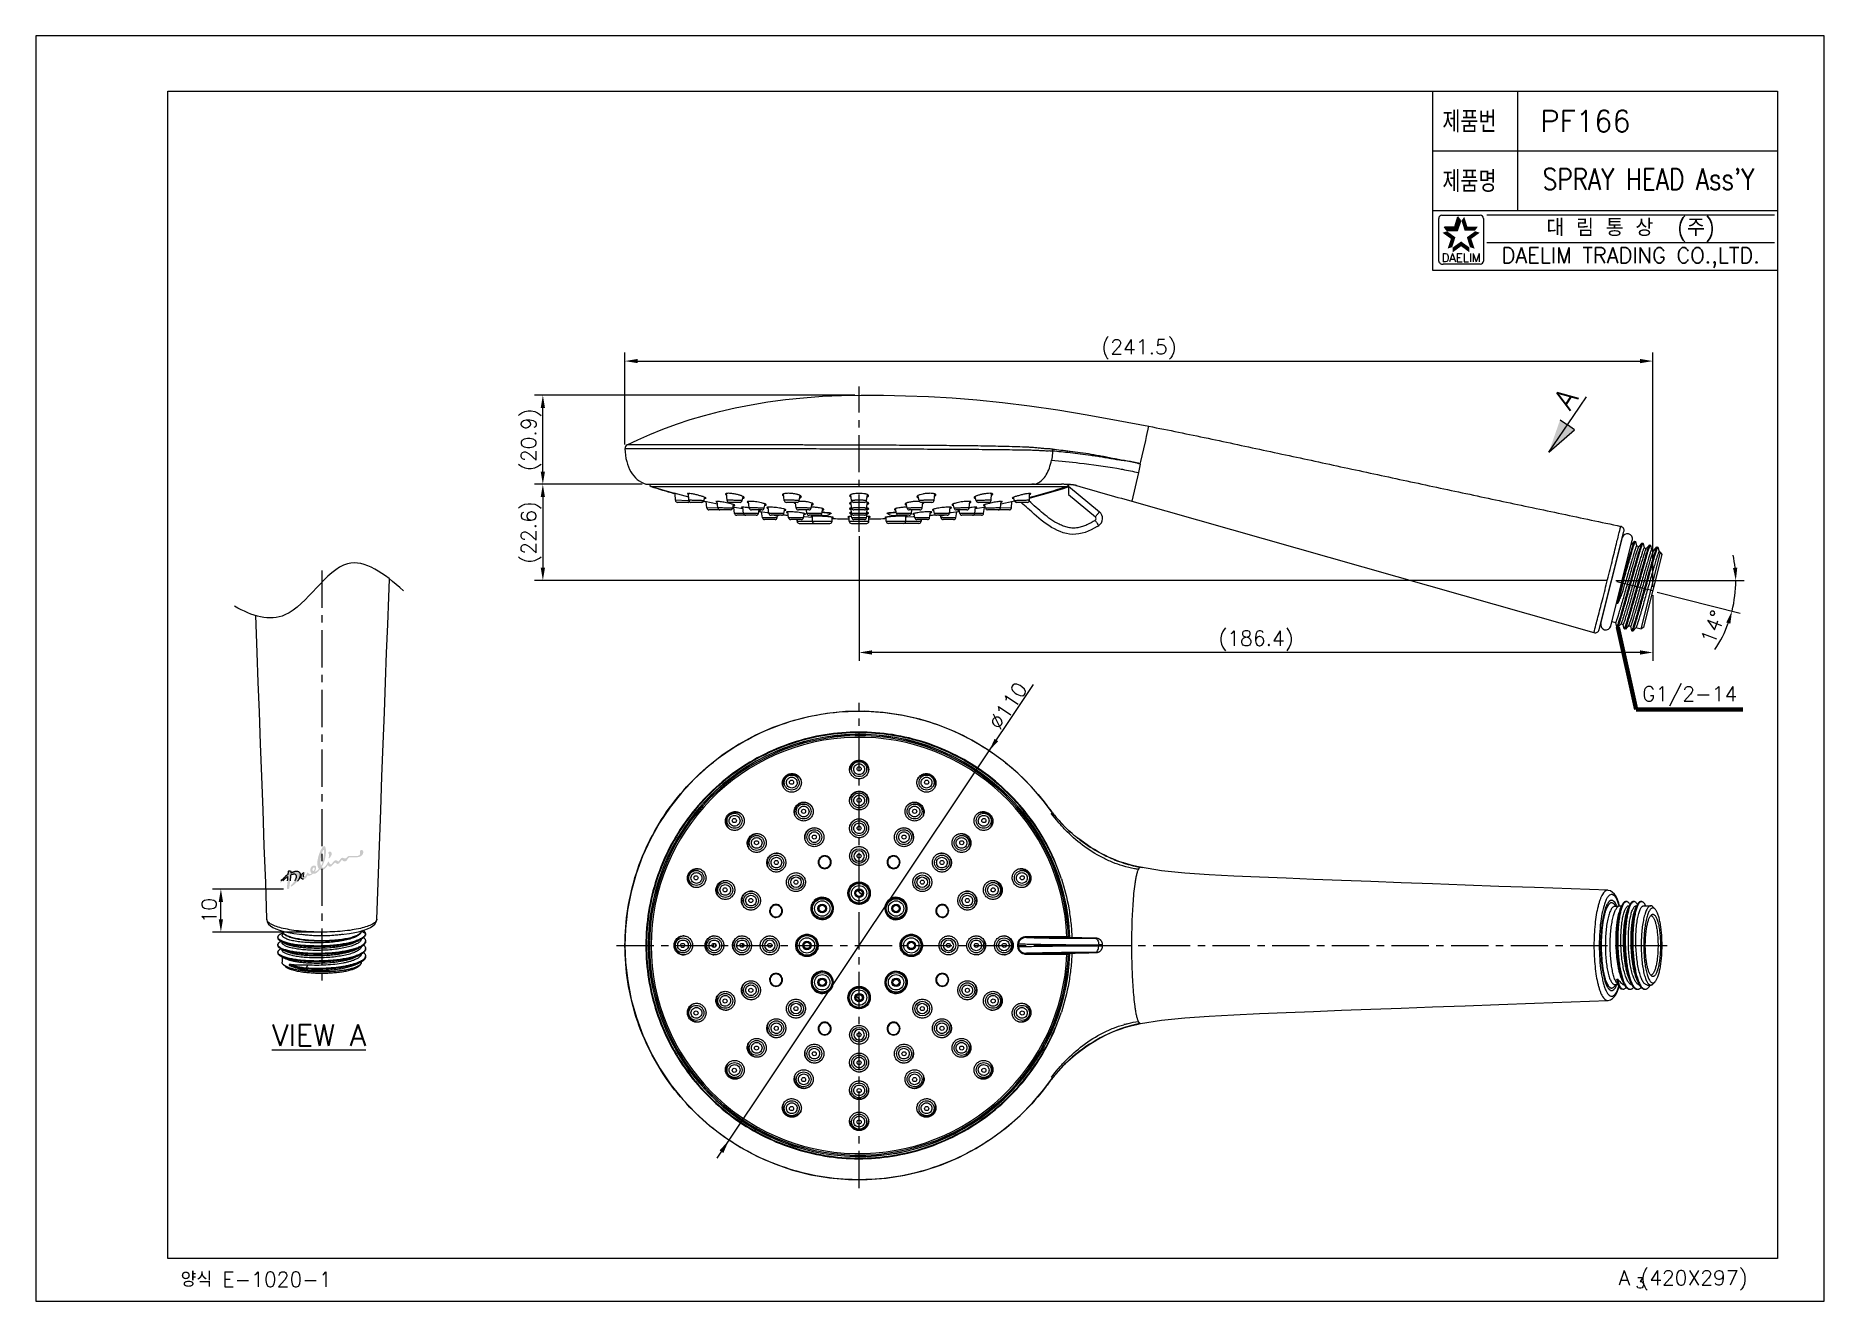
# Model space of a CAD drawing. Extents: x -5628 to -5208, y -2139 to -1842.
import ezdxf
from ezdxf.enums import TextEntityAlignment as Align

# ---------------------------------------------------------------- set-up
doc = ezdxf.new("R2010")
doc.units = 0
doc.header["$LTSCALE"] = 7
doc.linetypes.add('CENTER', pattern=[2, 1.25, -0.25, 0.25, -0.25])
doc.linetypes.add('PHANTOM', pattern=[2.5, 1.25, -0.25, 0.25, -0.25, 0.25, -0.25])
doc.layers.get('0').update_dxf_attribs({"color": 2, "linetype": 'CONTINUOUS'})
for name, color, linetype in [('02___PRT_ALL_AXES', 7, 'CONTINUOUS'), ('1', 1, 'CENTER'), ('CL', 1, 'CENTER'), ('D', 2, 'CONTINUOUS'), ('DIM', 2, 'CONTINUOUS'), ('DWG', 7, 'CONTINUOUS'), ('TXT', 4, 'CONTINUOUS')]:
    doc.layers.add(name, color=color, linetype=linetype)
doc.styles.add('GHS', font='ROMANS.shx', dxfattribs={"bigfont": 'GHS.shx'})
doc.styles.add('ROMANS', font='romans', dxfattribs={"bigfont": 'GHS.shx'})
doc.dimstyles.new('STANDARD$7', dxfattribs={"dimtxt": 3.5, "dimasz": 3, "dimexe": 1, "dimexo": 1, "dimgap": 1, "dimtad": 3, "dimdec": 4, "dimzin": 0, "dimdsep": 46, "dimtxsty": 'GHS', "dimcen": 1, "dimclrd": 2, "dimclre": 256, "dimclrt": 2, "dimadec": 4, "dimazin": 0, "dimtfac": 1, "dimtdec": 4, "dimtmove": 2, "dimatfit": 2, "dimfxl": 0, "dimtolj": 1, "dimtzin": 0, "dimlwd": -1, "dimlwe": -1, "dimarcsym": 0})

msp = doc.modelspace()

# ---------------------------------------------------------------- texts
at = {"color": 7, "style": 'GHS'}
msp.add_text('PF166', height=5, dxfattribs=at).set_placement((-5263.88, -1861.67), align=Align.MIDDLE)
at = {"color": 7, "style": 'GHS', "width": 0.8}
msp.add_text("SPRAY HEAD Ass'Y", height=5, dxfattribs=at).set_placement((-5249.09, -1875.3), align=Align.MIDDLE)
at = {"color": 7, "linetype": 'Continuous'}
for s, height, style, p in [('대 림 통 상  (주)', 4, 'GHS', (-5253.25, -1886.95)), ('DAELIM TRADING CO.,LTD.', 3.6, 'ROMANS', (-5253.25, -1893.72))]:
    msp.add_text(s, height=height, dxfattribs=dict(at, style=style)).set_placement(p, align=Align.MIDDLE)
at = {"color": 2, "linetype": 'Continuous', "style": 'ROMANS'}
msp.add_text('DAELIM', height=2, dxfattribs=at).set_placement((-5293.09, -1894.71), align=Align.CENTER)
at = {"layer": 'D', "color": 7, "style": 'GHS'}
msp.add_text('%%UVIEW A', height=5, dxfattribs=at).set_placement((-5572.34, -2078.68))
at = {"layer": 'D', "char_height": 3.5, "attachment_point": 5, "style": 'GHS'}
for s, insert in [('\\A1;(241.5)', (-5368.75, -1915.24)), ('\\A1;(186.4)', (-5341.25, -1983.63)), ('G1/2-14', (-5239.41, -1996.68))]:
    msp.add_mtext(s, dxfattribs=dict(at, insert=insert))
for s, insert, rotation in [('\\A1;(20.9)', (-5511.48, -1936.45), 90), ('\\A1;(22.6)', (-5511.48, -1958.21), 90), ('\\A1;14%%D', (-5233.96, -1980.42), 69.0001), ('\\A1;∅110', (-5399.51, -1998.91), 56.2444), ('\\A1;10', (-5587.09, -2046.97), 90)]:
    msp.add_mtext(s, dxfattribs=dict(at, insert=insert, rotation=rotation))
at = {"layer": 'DIM', "style": 'GHS', "width": 0.8}
for s, p in [('제품번', (-5297.47, -1864.33)), ('제품명', (-5297.47, -1878.33))]:
    msp.add_text(s, height=5, dxfattribs=at).set_placement(p)
at = {"layer": 'DWG', "ltscale": 5, "style": 'GHS'}
msp.add_text('A', height=5, rotation=55.6881, dxfattribs=at).set_placement((-5267.55, -1929.75))
at = {"layer": 'DWG', "style": 'GHS'}
for s, height, p in [('양식 E-1020-1', 3.5, (-5593.79, -2135.27)), ('A (420X297)', 3.5, (-5256.12, -2134.9)), ('3', 2.5, (-5252.09, -2135.59))]:
    msp.add_text(s, height=height, dxfattribs=at).set_placement(p)

# ---------------------------------------------------------------- blocks, each defined once
blk = doc.blocks.new('BORDER')
for p, q in [((1, 1), (0, 1)), ((0, 1), (0, 0)), ((1, 0), (1, 1)), ((0, 0), (1, 0))]:
    blk.add_line(p, q)

# ---------------------------------------------------------------- hatches: boundary and pattern name
at = {"layer": 'D', "linetype": 'Continuous'}
h = msp.add_hatch(color=256, dxfattribs=at)
h.paths.add_polyline_path([(-5558.89, -2033.16), (-5558.74, -2033.14), (-5558.64, -2033.14), (-5558.54, -2033.18), (-5558.46, -2033.24), (-5558.39, -2033.33), (-5558.34, -2033.46), (-5558.31, -2033.62), (-5558.32, -2033.72), (-5558.34, -2033.84), (-5558.39, -2033.96), (-5558.45, -2034.08), (-5558.52, -2034.21), (-5558.59, -2034.33), (-5558.67, -2034.44), (-5558.75, -2034.53), (-5558.83, -2034.61), (-5558.9, -2034.66), (-5558.96, -2034.69), (-5559.01, -2034.69), (-5559.05, -2034.65), (-5559.06, -2034.6), (-5559.05, -2034.54), (-5559.02, -2034.46), (-5558.99, -2034.37), (-5558.96, -2034.27), (-5558.93, -2034.16), (-5558.92, -2034.04), (-5558.92, -2033.91), (-5558.95, -2033.77), (-5559, -2033.67), (-5559.07, -2033.56), (-5559.1, -2033.46), (-5559.08, -2033.32), (-5559, -2033.22)], flags=17)
h.paths.add_polyline_path([(-5560.23, -2032.71), (-5560.2, -2032.7), (-5560.18, -2032.71), (-5560.17, -2032.73), (-5560.15, -2032.78), (-5560.14, -2032.84), (-5560.13, -2032.91), (-5560.13, -2033), (-5560.12, -2033.09), (-5560.12, -2033.21), (-5560.12, -2033.33), (-5560.13, -2033.46), (-5560.13, -2033.6), (-5560.14, -2033.74), (-5560.16, -2033.9), (-5560.17, -2034.06), (-5560.19, -2034.22), (-5560.21, -2034.39), (-5560.24, -2034.56), (-5560.27, -2034.72), (-5560.3, -2034.89), (-5560.33, -2035.05), (-5560.37, -2035.21), (-5560.4, -2035.35), (-5560.44, -2035.5), (-5560.48, -2035.63), (-5560.51, -2035.75), (-5560.55, -2035.87), (-5560.59, -2035.97), (-5560.62, -2036.07), (-5560.66, -2036.15), (-5560.7, -2036.22), (-5560.73, -2036.27), (-5560.76, -2036.31), (-5560.79, -2036.33), (-5560.82, -2036.34), (-5560.85, -2036.33), (-5560.87, -2036.3), (-5560.89, -2036.26), (-5560.91, -2036.2), (-5560.93, -2036.13), (-5560.94, -2036.05), (-5560.95, -2035.95), (-5560.95, -2035.84), (-5560.96, -2035.72), (-5560.95, -2035.59), (-5560.95, -2035.45), (-5560.94, -2035.31), (-5560.93, -2035.15), (-5560.91, -2034.99), (-5560.89, -2034.82), (-5560.87, -2034.65), (-5560.84, -2034.47), (-5560.8, -2034.28), (-5560.77, -2034.1), (-5560.72, -2033.93), (-5560.68, -2033.76), (-5560.64, -2033.6), (-5560.59, -2033.46), (-5560.54, -2033.32), (-5560.5, -2033.2), (-5560.45, -2033.09), (-5560.41, -2032.99), (-5560.36, -2032.9), (-5560.32, -2032.83), (-5560.29, -2032.78), (-5560.25, -2032.73)], flags=16)
h.paths.add_polyline_path([(-5562.58, -2036.85), (-5562.5, -2036.82), (-5562.4, -2036.85), (-5562.35, -2036.94), (-5562.33, -2037.11), (-5562.35, -2037.26), (-5562.41, -2037.42), (-5562.49, -2037.57), (-5562.57, -2037.67), (-5562.65, -2037.71), (-5562.76, -2037.68), (-5562.82, -2037.56), (-5562.83, -2037.33), (-5562.79, -2037.17), (-5562.73, -2037.03), (-5562.66, -2036.92)], flags=16)
h.paths.add_polyline_path([(-5564.76, -2037.98), (-5564.65, -2037.95), (-5564.53, -2037.94), (-5564.48, -2037.97), (-5564.51, -2038.04), (-5564.61, -2038.15), (-5564.73, -2038.25), (-5564.83, -2038.36), (-5564.92, -2038.46), (-5564.98, -2038.57), (-5565.03, -2038.67), (-5565.05, -2038.77), (-5565.05, -2038.86), (-5565.02, -2038.94), (-5564.99, -2038.98), (-5564.92, -2039), (-5564.84, -2039.01), (-5564.75, -2038.98), (-5564.66, -2038.94), (-5564.58, -2038.88), (-5564.5, -2038.8), (-5564.41, -2038.71), (-5564.34, -2038.6), (-5564.27, -2038.5), (-5564.2, -2038.38), (-5564.14, -2038.27), (-5564.09, -2038.16), (-5564.05, -2038.06), (-5564.01, -2037.96), (-5563.97, -2038.01), (-5563.9, -2038.1), (-5563.8, -2038.2), (-5563.68, -2038.3), (-5563.54, -2038.37), (-5563.4, -2038.39), (-5563.19, -2038.34), (-5563.08, -2038.27), (-5563.02, -2038.19), (-5563.09, -2038.14), (-5563.17, -2038.04), (-5563.24, -2037.91), (-5563.3, -2037.76), (-5563.34, -2037.61), (-5563.36, -2037.47), (-5563.35, -2037.32), (-5563.32, -2037.18), (-5563.28, -2037.03), (-5563.22, -2036.89), (-5563.13, -2036.76), (-5563.05, -2036.66), (-5562.95, -2036.58), (-5562.84, -2036.5), (-5562.72, -2036.44), (-5562.59, -2036.4), (-5562.45, -2036.39), (-5562.33, -2036.4), (-5562.22, -2036.44), (-5562.12, -2036.51), (-5562.05, -2036.6), (-5562, -2036.7), (-5561.97, -2036.82), (-5561.97, -2036.95), (-5561.98, -2037.08), (-5562, -2037.2), (-5562.04, -2037.31), (-5562.08, -2037.42), (-5562.14, -2037.54), (-5562.22, -2037.66), (-5562.31, -2037.8), (-5562.19, -2037.8), (-5562.07, -2037.77), (-5561.96, -2037.72), (-5561.85, -2037.66), (-5561.74, -2037.58), (-5561.64, -2037.49), (-5561.55, -2037.4), (-5561.46, -2037.31), (-5561.39, -2037.22), (-5561.33, -2037.14), (-5561.38, -2037.07), (-5561.42, -2037), (-5561.47, -2036.93), (-5561.51, -2036.84), (-5561.55, -2036.74), (-5561.59, -2036.63), (-5561.62, -2036.51), (-5561.65, -2036.38), (-5561.67, -2036.24), (-5561.68, -2036.08), (-5561.69, -2035.91), (-5561.69, -2035.73), (-5561.69, -2035.61), (-5561.68, -2035.5), (-5561.67, -2035.38), (-5561.65, -2035.26), (-5561.63, -2035.14), (-5561.61, -2035.01), (-5561.59, -2034.89), (-5561.56, -2034.76), (-5561.54, -2034.63), (-5561.51, -2034.5), (-5561.47, -2034.38), (-5561.44, -2034.25), (-5561.4, -2034.12), (-5561.36, -2033.99), (-5561.32, -2033.87), (-5561.28, -2033.74), (-5561.24, -2033.62), (-5561.19, -2033.5), (-5561.14, -2033.38), (-5561.1, -2033.26), (-5561.05, -2033.15), (-5561, -2033.04), (-5560.95, -2032.93), (-5560.9, -2032.82), (-5560.85, -2032.72), (-5560.8, -2032.63), (-5560.74, -2032.53), (-5560.69, -2032.44), (-5560.64, -2032.36), (-5560.59, -2032.28), (-5560.54, -2032.21), (-5560.49, -2032.14), (-5560.44, -2032.08), (-5560.39, -2032.02), (-5560.34, -2031.98), (-5560.29, -2031.93), (-5560.24, -2031.9), (-5560.2, -2031.87), (-5560.15, -2031.85), (-5560.11, -2031.84), (-5560.07, -2031.83), (-5560.03, -2031.84), (-5559.99, -2031.85), (-5559.96, -2031.87), (-5559.92, -2031.9), (-5559.89, -2031.93), (-5559.86, -2031.98), (-5559.83, -2032.03), (-5559.8, -2032.08), (-5559.78, -2032.15), (-5559.76, -2032.22), (-5559.74, -2032.3), (-5559.72, -2032.39), (-5559.71, -2032.48), (-5559.69, -2032.58), (-5559.68, -2032.69), (-5559.68, -2032.8), (-5559.67, -2032.92), (-5559.67, -2033.05), (-5559.67, -2033.18), (-5559.68, -2033.32), (-5559.68, -2033.46), (-5559.7, -2033.61), (-5559.71, -2033.77), (-5559.73, -2033.93), (-5559.75, -2034.1), (-5559.78, -2034.27), (-5559.81, -2034.45), (-5559.84, -2034.63), (-5559.87, -2034.78), (-5559.9, -2034.93), (-5559.94, -2035.07), (-5559.99, -2035.21), (-5560.03, -2035.35), (-5560.08, -2035.49), (-5560.13, -2035.62), (-5560.18, -2035.74), (-5560.23, -2035.86), (-5560.28, -2035.98), (-5560.33, -2036.09), (-5560.38, -2036.19), (-5560.42, -2036.29), (-5560.47, -2036.38), (-5560.51, -2036.46), (-5560.55, -2036.53), (-5560.59, -2036.6), (-5560.62, -2036.66), (-5560.64, -2036.7), (-5560.54, -2036.83), (-5560.45, -2036.91), (-5560.35, -2036.93), (-5560.27, -2036.92), (-5560.18, -2036.88), (-5560.09, -2036.83), (-5560, -2036.76), (-5559.92, -2036.67), (-5559.83, -2036.58), (-5559.74, -2036.47), (-5559.66, -2036.36), (-5559.58, -2036.25), (-5559.5, -2036.14), (-5559.42, -2036.02), (-5559.36, -2035.91), (-5559.29, -2035.8), (-5559.24, -2035.7), (-5559.19, -2035.62), (-5559.14, -2035.54), (-5559.11, -2035.48), (-5559.09, -2035.44), (-5559.07, -2035.41), (-5559.04, -2035.47), (-5558.99, -2035.56), (-5558.93, -2035.68), (-5558.86, -2035.8), (-5558.78, -2035.92), (-5558.69, -2036.02), (-5558.6, -2036.09), (-5558.49, -2036.12), (-5558.44, -2036.1), (-5558.39, -2036.07), (-5558.33, -2036.01), (-5558.27, -2035.94), (-5558.21, -2035.86), (-5558.13, -2035.76), (-5558.06, -2035.67), (-5557.98, -2035.57), (-5557.9, -2035.48), (-5557.81, -2035.39), (-5557.72, -2035.31), (-5557.62, -2035.24), (-5557.53, -2035.19), (-5557.42, -2035.16), (-5557.32, -2035.16), (-5557.17, -2035.19), (-5557.06, -2035.25), (-5556.98, -2035.31), (-5556.91, -2035.38), (-5556.84, -2035.43), (-5556.74, -2035.45), (-5556.7, -2035.43), (-5556.64, -2035.39), (-5556.59, -2035.32), (-5556.53, -2035.24), (-5556.46, -2035.15), (-5556.39, -2035.05), (-5556.32, -2034.95), (-5556.25, -2034.85), (-5556.17, -2034.76), (-5556.08, -2034.68), (-5556, -2034.62), (-5555.91, -2034.58), (-5555.82, -2034.57), (-5555.69, -2034.59), (-5555.57, -2034.62), (-5555.45, -2034.67), (-5555.3, -2034.7), (-5555.12, -2034.72), (-5555.02, -2034.7), (-5554.93, -2034.65), (-5554.83, -2034.57), (-5554.74, -2034.48), (-5554.65, -2034.39), (-5554.56, -2034.3), (-5554.47, -2034.23), (-5554.39, -2034.18), (-5554.3, -2034.15), (-5554.2, -2034.14), (-5554.09, -2034.13), (-5553.98, -2034.13), (-5553.86, -2034.13), (-5553.73, -2034.14), (-5553.59, -2034.15), (-5553.45, -2034.16), (-5553.3, -2034.17), (-5553.15, -2034.18), (-5553.02, -2034.18), (-5552.88, -2034.18), (-5552.75, -2034.18), (-5552.62, -2034.17), (-5552.5, -2034.16), (-5552.38, -2034.14), (-5552.27, -2034.13), (-5552.17, -2034.11), (-5552.06, -2034.07), (-5551.95, -2034.01), (-5551.84, -2033.94), (-5551.75, -2033.86), (-5551.68, -2033.76), (-5551.64, -2033.65), (-5551.63, -2033.52), (-5551.64, -2033.36), (-5551.65, -2033.22), (-5551.65, -2033.1), (-5551.64, -2032.99), (-5551.62, -2032.9), (-5551.58, -2032.82), (-5551.53, -2032.77), (-5551.45, -2032.73), (-5551.35, -2032.72), (-5551.26, -2032.72), (-5551.17, -2032.75), (-5551.09, -2032.8), (-5551.02, -2032.87), (-5550.96, -2032.97), (-5550.92, -2033.1), (-5550.91, -2033.26), (-5550.92, -2033.42), (-5550.95, -2033.56), (-5551, -2033.68), (-5551.06, -2033.79), (-5551.13, -2033.89), (-5551.21, -2033.97), (-5551.28, -2034.04), (-5551.35, -2034.1), (-5551.42, -2034.15), (-5551.47, -2034.18), (-5551.56, -2034.25), (-5551.67, -2034.3), (-5551.78, -2034.34), (-5551.89, -2034.37), (-5552.02, -2034.39), (-5552.15, -2034.41), (-5552.29, -2034.43), (-5552.43, -2034.45), (-5552.57, -2034.46), (-5552.71, -2034.48), (-5552.86, -2034.48), (-5553, -2034.49), (-5553.14, -2034.48), (-5553.28, -2034.48), (-5553.41, -2034.47), (-5553.54, -2034.46), (-5553.67, -2034.45), (-5553.78, -2034.44), (-5553.89, -2034.44), (-5553.99, -2034.44), (-5554.08, -2034.44), (-5554.15, -2034.45), (-5554.21, -2034.46), (-5554.28, -2034.49), (-5554.33, -2034.55), (-5554.39, -2034.61), (-5554.45, -2034.69), (-5554.51, -2034.78), (-5554.57, -2034.87), (-5554.63, -2034.97), (-5554.7, -2035.07), (-5554.77, -2035.15), (-5554.84, -2035.24), (-5554.93, -2035.31), (-5555.02, -2035.36), (-5555.12, -2035.39), (-5555.22, -2035.41), (-5555.39, -2035.4), (-5555.52, -2035.36), (-5555.62, -2035.31), (-5555.69, -2035.25), (-5555.75, -2035.19), (-5555.81, -2035.14), (-5555.87, -2035.11), (-5555.94, -2035.1), (-5555.98, -2035.12), (-5556.03, -2035.17), (-5556.09, -2035.24), (-5556.15, -2035.33), (-5556.23, -2035.44), (-5556.31, -2035.55), (-5556.4, -2035.66), (-5556.49, -2035.76), (-5556.58, -2035.85), (-5556.67, -2035.93), (-5556.77, -2035.98), (-5556.86, -2036), (-5556.99, -2035.99), (-5557.1, -2035.95), (-5557.19, -2035.9), (-5557.27, -2035.85), (-5557.35, -2035.79), (-5557.41, -2035.73), (-5557.47, -2035.7), (-5557.53, -2035.68), (-5557.58, -2035.69), (-5557.64, -2035.74), (-5557.73, -2035.83), (-5557.81, -2035.93), (-5557.9, -2036.03), (-5558, -2036.14), (-5558.09, -2036.24), (-5558.19, -2036.33), (-5558.28, -2036.42), (-5558.37, -2036.49), (-5558.46, -2036.56), (-5558.54, -2036.61), (-5558.62, -2036.64), (-5558.69, -2036.65), (-5558.86, -2036.62), (-5558.99, -2036.55), (-5559.09, -2036.47), (-5559.15, -2036.37), (-5559.19, -2036.3), (-5559.22, -2036.25), (-5559.25, -2036.33), (-5559.3, -2036.41), (-5559.36, -2036.5), (-5559.42, -2036.59), (-5559.5, -2036.69), (-5559.59, -2036.79), (-5559.68, -2036.88), (-5559.77, -2036.98), (-5559.87, -2037.06), (-5559.97, -2037.15), (-5560.07, -2037.22), (-5560.17, -2037.29), (-5560.27, -2037.34), (-5560.37, -2037.39), (-5560.46, -2037.41), (-5560.54, -2037.42), (-5560.66, -2037.42), (-5560.8, -2037.41), (-5560.96, -2037.37), (-5561.12, -2037.29), (-5561.18, -2037.4), (-5561.25, -2037.51), (-5561.34, -2037.62), (-5561.42, -2037.72), (-5561.52, -2037.81), (-5561.62, -2037.9), (-5561.72, -2037.98), (-5561.82, -2038.06), (-5561.91, -2038.12), (-5562, -2038.17), (-5562.14, -2038.24), (-5562.28, -2038.29), (-5562.41, -2038.32), (-5562.53, -2038.33), (-5562.65, -2038.33), (-5562.77, -2038.32), (-5562.82, -2038.39), (-5562.9, -2038.46), (-5563.01, -2038.53), (-5563.13, -2038.6), (-5563.25, -2038.66), (-5563.38, -2038.71), (-5563.5, -2038.74), (-5563.6, -2038.75), (-5563.8, -2038.74), (-5563.94, -2038.7), (-5564.01, -2038.68), (-5564.04, -2038.78), (-5564.08, -2038.88), (-5564.13, -2038.98), (-5564.19, -2039.08), (-5564.26, -2039.18), (-5564.33, -2039.27), (-5564.41, -2039.35), (-5564.5, -2039.42), (-5564.59, -2039.48), (-5564.69, -2039.53), (-5564.79, -2039.57), (-5564.9, -2039.59), (-5565.01, -2039.59), (-5565.16, -2039.56), (-5565.29, -2039.51), (-5565.38, -2039.43), (-5565.45, -2039.33), (-5565.49, -2039.23), (-5565.52, -2039.13), (-5565.53, -2039.04), (-5565.53, -2038.96), (-5565.52, -2038.87), (-5565.5, -2038.77), (-5565.45, -2038.66), (-5565.4, -2038.56), (-5565.33, -2038.45), (-5565.25, -2038.35), (-5565.17, -2038.26), (-5565.07, -2038.17), (-5564.97, -2038.1), (-5564.87, -2038.03)])
h.paths.add_polyline_path([(-5568.65, -2038.51), (-5568.54, -2038.43), (-5568.52, -2038.37), (-5568.51, -2038.22), (-5568.5, -2038.04), (-5568.49, -2037.86), (-5568.49, -2037.8), (-5568.47, -2037.72), (-5568.4, -2037.65), (-5568.25, -2037.62), (-5568.09, -2037.62), (-5567.98, -2037.64), (-5567.93, -2037.75), (-5567.93, -2037.94), (-5567.95, -2038.12), (-5567.83, -2038.07), (-5567.71, -2038.02), (-5567.59, -2037.97), (-5567.46, -2037.92), (-5567.34, -2037.88), (-5567.22, -2037.84), (-5567.1, -2037.8), (-5566.99, -2037.77), (-5566.88, -2037.74), (-5566.77, -2037.72), (-5566.67, -2037.7), (-5566.58, -2037.69), (-5566.44, -2037.69), (-5566.32, -2037.71), (-5566.21, -2037.75), (-5566.11, -2037.8), (-5566.02, -2037.86), (-5565.94, -2037.93), (-5565.88, -2038.01), (-5565.83, -2038.09), (-5565.78, -2038.18), (-5565.75, -2038.27), (-5565.73, -2038.36), (-5565.72, -2038.48), (-5565.72, -2038.6), (-5565.72, -2038.71), (-5565.74, -2038.83), (-5565.77, -2038.96), (-5565.8, -2039.08), (-5565.85, -2039.22), (-5565.91, -2039.37), (-5565.93, -2039.42), (-5565.96, -2039.49), (-5566, -2039.55), (-5566.04, -2039.63), (-5566.09, -2039.7), (-5566.15, -2039.78), (-5566.21, -2039.87), (-5566.27, -2039.96), (-5566.34, -2040.05), (-5566.42, -2040.14), (-5566.5, -2040.23), (-5566.58, -2040.32), (-5566.66, -2040.42), (-5566.75, -2040.51), (-5566.85, -2040.6), (-5566.94, -2040.7), (-5567.04, -2040.79), (-5567.14, -2040.87), (-5567.24, -2040.96), (-5567.35, -2041.04), (-5567.45, -2041.11), (-5567.56, -2041.19), (-5567.66, -2041.25), (-5567.78, -2041.31), (-5567.88, -2041.31), (-5567.94, -2041.28), (-5567.96, -2041.21), (-5567.94, -2041.12), (-5567.86, -2041.01), (-5567.8, -2040.94), (-5567.74, -2040.87), (-5567.67, -2040.8), (-5567.6, -2040.72), (-5567.53, -2040.64), (-5567.45, -2040.55), (-5567.37, -2040.46), (-5567.3, -2040.37), (-5567.22, -2040.28), (-5567.15, -2040.18), (-5567.07, -2040.09), (-5567, -2039.99), (-5566.93, -2039.89), (-5566.87, -2039.79), (-5566.81, -2039.69), (-5566.76, -2039.59), (-5566.71, -2039.49), (-5566.67, -2039.39), (-5566.64, -2039.29), (-5566.62, -2039.19), (-5566.6, -2039.09), (-5566.6, -2038.99), (-5566.6, -2038.9), (-5566.62, -2038.81), (-5566.65, -2038.72), (-5566.69, -2038.63), (-5566.76, -2038.54), (-5566.84, -2038.48), (-5566.94, -2038.43), (-5567.07, -2038.41), (-5567.23, -2038.41), (-5567.36, -2038.44), (-5567.48, -2038.46), (-5567.59, -2038.49), (-5567.71, -2038.53), (-5567.83, -2038.57), (-5567.97, -2038.62), (-5567.97, -2038.66), (-5567.97, -2038.71), (-5567.97, -2038.78), (-5567.98, -2038.87), (-5567.99, -2038.97), (-5568, -2039.09), (-5568.01, -2039.22), (-5568.02, -2039.36), (-5568.04, -2039.51), (-5568.05, -2039.66), (-5568.07, -2039.82), (-5568.08, -2039.98), (-5568.1, -2040.14), (-5568.12, -2040.31), (-5568.14, -2040.47), (-5568.15, -2040.63), (-5568.17, -2040.79), (-5568.19, -2040.94), (-5568.2, -2041.08), (-5568.22, -2041.21), (-5568.23, -2041.33), (-5568.24, -2041.44), (-5568.26, -2041.53), (-5568.27, -2041.61), (-5568.28, -2041.67), (-5568.28, -2041.71), (-5568.29, -2041.73), (-5568.35, -2041.82), (-5568.44, -2041.88), (-5568.55, -2041.9), (-5568.68, -2041.89), (-5568.79, -2041.83), (-5568.85, -2041.69), (-5568.85, -2041.66), (-5568.85, -2041.61), (-5568.84, -2041.54), (-5568.83, -2041.46), (-5568.82, -2041.35), (-5568.81, -2041.23), (-5568.8, -2041.1), (-5568.78, -2040.96), (-5568.76, -2040.81), (-5568.75, -2040.65), (-5568.73, -2040.49), (-5568.71, -2040.33), (-5568.69, -2040.16), (-5568.67, -2040), (-5568.66, -2039.85), (-5568.64, -2039.69), (-5568.63, -2039.55), (-5568.61, -2039.42), (-5568.6, -2039.3), (-5568.59, -2039.19), (-5568.59, -2039.1), (-5568.58, -2039.02), (-5568.58, -2038.97), (-5568.58, -2038.94), (-5568.59, -2038.94), (-5568.72, -2039.03), (-5568.85, -2039.12), (-5568.98, -2039.22), (-5569.1, -2039.32), (-5569.22, -2039.42), (-5569.33, -2039.52), (-5569.44, -2039.62), (-5569.54, -2039.72), (-5569.64, -2039.81), (-5569.73, -2039.9), (-5569.82, -2039.98), (-5569.9, -2040.06), (-5569.98, -2040.13), (-5570.05, -2040.2), (-5570.12, -2040.26), (-5570.18, -2040.31), (-5570.23, -2040.34), (-5570.28, -2040.37), (-5570.32, -2040.39), (-5570.36, -2040.39), (-5570.39, -2040.38), (-5570.42, -2040.34), (-5570.43, -2040.28), (-5570.4, -2040.2), (-5570.33, -2040.09), (-5570.22, -2039.95), (-5570.04, -2039.77), (-5569.97, -2039.7), (-5569.9, -2039.63), (-5569.83, -2039.55), (-5569.75, -2039.48), (-5569.67, -2039.4), (-5569.6, -2039.32), (-5569.52, -2039.24), (-5569.44, -2039.16), (-5569.35, -2039.08), (-5569.26, -2039), (-5569.17, -2038.92), (-5569.08, -2038.84), (-5568.98, -2038.75), (-5568.87, -2038.67), (-5568.77, -2038.59)])

# ---------------------------------------------------------------- linework, layer by layer
at = {"color": 7}
for p, q in [((-5299.81, -1854.64), (-5299.81, -1896.64)), ((-5279.81, -1854.64), (-5279.81, -1882.64)), ((-5299.81, -1868.64), (-5218.81, -1868.64)), ((-5299.81, -1882.64), (-5218.81, -1882.64)), ((-5299.81, -1896.64), (-5218.81, -1896.64))]:
    msp.add_line(p, q, dxfattribs=at)
at = {"color": 2, "linetype": 'Continuous'}
for p, q in [((-5298.34, -1894.51), (-5298.34, -1884.51)), ((-5297.59, -1883.76), (-5288.59, -1883.76)), ((-5287.84, -1884.51), (-5287.84, -1894.51)), ((-5287.01, -1883.64), (-5219.51, -1883.64)), ((-5287.01, -1890.14), (-5219.51, -1890.14)), ((-5288.59, -1895.26), (-5297.34, -1895.26))]:
    msp.add_line(p, q, dxfattribs=at)
at = {"color": 2}
for p, q in [((-5294.57, -1886.46), (-5293.82, -1884.15)), ((-5293.91, -1887.38), (-5293.16, -1885.07)), ((-5293.16, -1885.07), (-5293.82, -1884.15)), ((-5297, -1886.46), (-5294.57, -1886.46)), ((-5296.33, -1887.38), (-5297, -1886.46)), ((-5296.33, -1887.38), (-5293.91, -1887.38))]:
    msp.add_line(p, q, dxfattribs=at)
at = {"color": 7, "linetype": 'Continuous'}
for p, q in [((-5367.16, -1936.65), (-5366.94, -1935.67)), ((-5366.94, -1935.67), (-5366.41, -1933.28)), ((-5483.65, -1938.6), (-5489.44, -1938.57)), ((-5448.8, -1937.68), (-5488.9, -1937.65)), ((-5483.03, -1938.6), (-5483.65, -1938.6)), ((-5448.41, -1937.68), (-5448.8, -1937.68)), ((-5446.16, -1937.69), (-5446.39, -1937.69)), ((-5434.43, -1937.72), (-5434.96, -1937.72)), ((-5433.96, -1937.72), (-5434.43, -1937.72)), ((-5368.42, -1942.16), (-5367.16, -1936.65)), ((-5368.87, -1944.16), (-5370.42, -1950.9)), ((-5368.42, -1942.18), (-5368.87, -1944.16)), ((-5484.54, -1946.88), (-5484.13, -1946.88)), ((-5484.37, -1946.91), (-5386.96, -1946.91)), ((-5484.13, -1946.88), (-5483.6, -1946.88)), ((-5483.6, -1946.88), (-5480.94, -1946.88)), ((-5483.31, -1947.41), (-5385.65, -1947.41)), ((-5483.31, -1947.41), (-5477.93, -1949.03)), ((-5480.94, -1946.88), (-5480.9, -1946.88)), ((-5480.9, -1946.88), (-5393.87, -1946.89)), ((-5393.24, -1946.89), (-5393.13, -1946.89)), ((-5393.13, -1946.89), (-5386.96, -1946.91)), ((-5386.77, -1946.91), (-5386.96, -1946.91)), ((-5385.65, -1947.41), (-5385.58, -1947.59)), ((-5385.29, -1947.41), (-5385.29, -1949.3)), ((-5385.26, -1946.96), (-5385.26, -1947.35)), ((-5385.26, -1947.35), (-5378.02, -1953.39)), ((-5383.62, -1947.15), (-5383.68, -1947.14)), ((-5383.56, -1947.16), (-5383.62, -1947.15)), ((-5383.52, -1947.17), (-5383.56, -1947.16)), ((-5383.53, -1947.17), (-5383.44, -1947.19)), ((-5383.49, -1947.18), (-5383.52, -1947.17)), ((-5383.47, -1947.18), (-5383.49, -1947.18)), ((-5383.46, -1947.19), (-5383.47, -1947.18)), ((-5383.45, -1947.19), (-5383.46, -1947.19)), ((-5383.44, -1947.19), (-5383.45, -1947.19)), ((-5383.44, -1947.19), (-5383.44, -1947.19)), ((-5474.46, -1949.96), (-5477.93, -1949.03)), ((-5477.59, -1950.66), (-5477.63, -1949.11)), ((-5474.67, -1950.77), (-5477.59, -1950.66)), ((-5474.54, -1951.15), (-5477.09, -1951.15)), ((-5474.49, -1950.78), (-5474.67, -1950.77)), ((-5474.42, -1950.78), (-5474.49, -1950.78)), ((-5471.39, -1951.15), (-5473.94, -1951.15)), ((-5470.93, -1950.84), (-5470.66, -1950.91)), ((-5470.93, -1950.84), (-5470.66, -1950.91)), ((-5467.71, -1951.55), (-5470.66, -1950.91)), ((-5470.23, -1952.46), (-5470.36, -1950.97)), ((-5467.75, -1952.52), (-5470.23, -1952.46)), ((-5467.21, -1952.91), (-5469.73, -1952.91)), ((-5467.63, -1952.52), (-5467.75, -1952.52)), ((-5464.63, -1952.91), (-5467.14, -1952.91)), ((-5462.43, -1951.15), (-5464.97, -1951.15)), ((-5463.74, -1952.35), (-5464.08, -1952.29)), ((-5463.69, -1953.75), (-5463.87, -1952.33)), ((-5461.73, -1952.7), (-5463.74, -1952.35)), ((-5457.25, -1952.91), (-5459.77, -1952.91)), ((-5449.02, -1951.15), (-5451.55, -1951.15)), ((-5446.22, -1952.91), (-5448.73, -1952.91)), ((-5433.19, -1951.15), (-5435.72, -1951.15)), ((-5433.2, -1952.91), (-5435.71, -1952.91)), ((-5420.18, -1952.91), (-5422.69, -1952.91)), ((-5417.36, -1951.15), (-5419.89, -1951.15)), ((-5409.14, -1952.91), (-5411.66, -1952.91)), ((-5405.17, -1952.35), (-5407.18, -1952.7)), ((-5403.94, -1951.15), (-5406.48, -1951.15)), ((-5405.22, -1953.75), (-5405.04, -1952.33)), ((-5404.83, -1952.29), (-5405.17, -1952.35)), ((-5401.77, -1952.91), (-5404.28, -1952.91)), ((-5399.18, -1952.91), (-5401.7, -1952.91)), ((-5401.16, -1952.52), (-5401.28, -1952.52)), ((-5398.28, -1950.91), (-5401.2, -1951.55)), ((-5398.68, -1952.46), (-5401.16, -1952.52)), ((-5398.68, -1952.46), (-5398.56, -1950.97)), ((-5398.25, -1950.91), (-5398.28, -1950.91)), ((-5397.98, -1950.84), (-5398.25, -1950.91)), ((-5397.99, -1950.85), (-5398.25, -1950.91)), ((-5394.97, -1951.15), (-5397.52, -1951.15)), ((-5385.29, -1949.3), (-5378.97, -1954.56)), ((-5370.42, -1950.9), (-5261.89, -1981.73)), ((-5461.7, -1953.78), (-5463.69, -1953.75)), ((-5461.13, -1954.19), (-5463.2, -1954.19)), ((-5461.59, -1953.78), (-5461.7, -1953.78)), ((-5458.61, -1954.19), (-5461.1, -1954.19)), ((-5458.01, -1953.31), (-5457.68, -1953.36)), ((-5458.01, -1953.31), (-5457.68, -1953.36)), ((-5456.05, -1953.58), (-5457.68, -1953.36)), ((-5457.15, -1954.76), (-5457.37, -1953.4)), ((-5453.69, -1954.78), (-5457.15, -1954.76)), ((-5454.18, -1955.18), (-5456.66, -1955.18)), ((-5455.7, -1953.62), (-5456.05, -1953.58)), ((-5455.66, -1953.63), (-5455.7, -1953.62)), ((-5452.65, -1954.19), (-5455.14, -1954.19)), ((-5453.69, -1954.78), (-5453.59, -1954.26)), ((-5452.31, -1954.06), (-5452.19, -1954.07)), ((-5448.04, -1955.18), (-5450.52, -1955.18)), ((-5449.01, -1955.18), (-5449.01, -1955.59)), ((-5449.01, -1955.59), (-5440.82, -1955.59)), ((-5448.51, -1956.09), (-5441.32, -1956.09)), ((-5447.3, -1954.52), (-5447.5, -1954.5)), ((-5445.42, -1954.67), (-5447.3, -1954.52)), ((-5443.73, -1954.19), (-5446.22, -1954.19)), ((-5441.17, -1953.8), (-5441.17, -1953.8)), ((-5440.82, -1954.93), (-5440.5, -1954.94)), ((-5436.76, -1955.59), (-5432.16, -1955.59)), ((-5436.26, -1956.09), (-5432.66, -1956.09)), ((-5433.21, -1954.19), (-5435.7, -1954.19)), ((-5433.22, -1955.18), (-5435.69, -1955.18)), ((-5428.09, -1954.93), (-5428.41, -1954.94)), ((-5428.09, -1955.59), (-5419.91, -1955.59)), ((-5427.74, -1953.8), (-5427.74, -1953.8)), ((-5420.41, -1956.09), (-5427.59, -1956.09)), ((-5422.69, -1954.19), (-5425.18, -1954.19)), ((-5423.43, -1954.66), (-5423.49, -1954.67)), ((-5421.75, -1954.53), (-5423.43, -1954.66)), ((-5421.41, -1954.51), (-5421.75, -1954.53)), ((-5418.4, -1955.18), (-5420.87, -1955.18)), ((-5419.91, -1955.18), (-5419.91, -1955.59)), ((-5416.6, -1954.06), (-5416.72, -1954.07)), ((-5413.77, -1954.19), (-5416.26, -1954.19)), ((-5415.22, -1954.78), (-5415.32, -1954.26)), ((-5411.76, -1954.76), (-5415.22, -1954.78)), ((-5412.26, -1955.18), (-5414.73, -1955.18)), ((-5412.85, -1953.58), (-5413.26, -1953.63)), ((-5411.23, -1953.36), (-5412.85, -1953.58)), ((-5411.76, -1954.76), (-5411.54, -1953.4)), ((-5410.9, -1953.31), (-5411.23, -1953.36)), ((-5410.9, -1953.31), (-5411.23, -1953.36)), ((-5405.72, -1954.19), (-5410.31, -1954.19)), ((-5407.21, -1953.78), (-5407.32, -1953.78)), ((-5405.22, -1953.75), (-5407.21, -1953.78)), ((-5260.64, -1981.02), (-5254.85, -1958)), ((-5253.12, -1961.1), (-5252.38, -1960.27)), ((-5252.36, -1960.26), (-5252.14, -1960.32)), ((-5252.13, -1960.34), (-5251.88, -1961.39)), ((-5251.36, -1961.54), (-5250.62, -1960.72)), ((-5250.61, -1960.71), (-5250.39, -1960.76)), ((-5250.37, -1960.78), (-5250.12, -1961.83)), ((-5249.6, -1961.98), (-5248.86, -1961.16)), ((-5248.85, -1961.15), (-5248.63, -1961.2)), ((-5248.61, -1961.22), (-5248.36, -1962.28)), ((-5250.8, -1980.84), (-5246.26, -1962.81)), ((-5250.2, -1980.48), (-5245.9, -1963.41)), ((-5247.84, -1962.43), (-5247.11, -1961.6)), ((-5247.09, -1961.59), (-5246.87, -1961.65)), ((-5246.86, -1961.66), (-5246.6, -1962.72)), ((-5245.9, -1963.41), (-5246.26, -1962.81)), ((-5256.51, -1980.4), (-5256.77, -1979.35)), ((-5256.28, -1980.48), (-5256.5, -1980.42)), ((-5255.53, -1979.64), (-5256.26, -1980.46)), ((-5254.76, -1980.84), (-5255.01, -1979.79)), ((-5254.52, -1980.92), (-5254.74, -1980.86)), ((-5253.77, -1980.08), (-5254.51, -1980.91)), ((-5253, -1981.29), (-5253.25, -1980.23)), ((-5252.76, -1981.36), (-5252.98, -1981.31)), ((-5252.01, -1980.52), (-5252.75, -1981.35)), ((-5250.2, -1980.48), (-5250.8, -1980.84)), ((-5389.25, -2024.24), (-5389.29, -2024.18)), ((-5389.01, -2024.05), (-5389.02, -2024.05)), ((-5389.01, -2024.05), (-5389.01, -2024.05)), ((-5393.24, -2026.95), (-5393.13, -2026.87)), ((-5371.6, -2036.01), (-5372.41, -2035.76)), ((-5369.24, -2036.61), (-5370.6, -2036.29)), ((-5370.05, -2036.43), (-5370.03, -2036.43)), ((-5368.37, -2036.8), (-5369.24, -2036.61)), ((-5367.97, -2036.89), (-5368.61, -2036.75)), ((-5368.36, -2036.8), (-5368.37, -2036.8)), ((-5363.48, -2037.61), (-5368.36, -2036.8)), ((-5258.65, -2042.2), (-5258.66, -2042.2)), ((-5257.75, -2044.55), (-5257.76, -2044.55)), ((-5254.21, -2044.86), (-5254.43, -2044.86)), ((-5252.45, -2044.86), (-5252.67, -2044.86)), ((-5250.7, -2044.86), (-5250.92, -2044.86)), ((-5573.59, -2048.97), (-5573.59, -2048.96)), ((-5255.81, -2045.84), (-5255.38, -2045.84)), ((-5255.4, -2045.88), (-5255.78, -2046.74)), ((-5253.64, -2045.88), (-5254.02, -2046.74)), ((-5253.72, -2045.84), (-5253.62, -2045.84)), ((-5251.88, -2045.88), (-5252.26, -2046.74)), ((-5251.96, -2045.84), (-5251.86, -2045.84)), ((-5250.2, -2045.84), (-5248.53, -2045.84)), ((-5247.51, -2046.62), (-5247.96, -2046.14)), ((-5570.94, -2053.19), (-5570.94, -2053.41)), ((-5569.96, -2051.82), (-5569.96, -2052.7)), ((-5560.66, -2052.81), (-5560.66, -2052.02)), ((-5385.65, -2053.09), (-5395.19, -2053.09)), ((-5385.58, -2053.29), (-5395.14, -2053.29)), ((-5385.53, -2053.29), (-5385.58, -2053.29)), ((-5385.29, -2053.29), (-5385.29, -2053.32)), ((-5382.53, -2053.38), (-5385.29, -2053.32)), ((-5379.4, -2053.47), (-5379.02, -2053.47)), ((-5378.97, -2053.45), (-5378.95, -2053.45)), ((-5570.94, -2054.95), (-5570.94, -2055.17)), ((-5570.94, -2056.71), (-5570.94, -2056.93)), ((-5569.96, -2054.36), (-5569.96, -2054.46)), ((-5569.96, -2056.12), (-5569.96, -2056.22)), ((-5569.96, -2057.87), (-5569.96, -2059.09)), ((-5569.91, -2054.38), (-5569.06, -2054.76)), ((-5569.91, -2056.14), (-5569.06, -2056.52)), ((-5569.91, -2057.9), (-5569.06, -2058.28)), ((-5552.8, -2054.4), (-5551.94, -2054.02)), ((-5552.8, -2056.16), (-5551.94, -2055.78)), ((-5552.8, -2057.92), (-5551.94, -2057.54)), ((-5550.38, -2054.29), (-5550.38, -2054.07)), ((-5550.38, -2056.05), (-5550.38, -2055.83)), ((-5550.38, -2057.81), (-5550.38, -2057.59)), ((-5489.44, -2055.14), (-5489.44, -2055.12)), ((-5489.44, -2055.15), (-5489.44, -2055.14)), ((-5484.37, -2055.14), (-5484.54, -2055.14)), ((-5397.2, -2054.77), (-5397.03, -2054.77)), ((-5397.2, -2055.5), (-5397.03, -2055.5)), ((-5395.19, -2057.18), (-5385.65, -2057.18)), ((-5395.14, -2056.98), (-5385.58, -2056.98)), ((-5385.29, -2056.98), (-5385.29, -2056.95)), ((-5381.25, -2056.87), (-5378.88, -2056.82)), ((-5379.02, -2056.81), (-5379.58, -2056.8)), ((-5378.97, -2056.82), (-5378.95, -2056.82)), ((-5378.2, -2055.31), (-5378.2, -2054.97)), ((-5377.3, -2055.31), (-5377.3, -2054.96)), ((-5377.3, -2055.14), (-5370.42, -2055.14)), ((-5569.18, -2060.12), (-5569.66, -2059.66)), ((-5568.28, -2059.6), (-5568.28, -2059.82)), ((-5568.24, -2059.84), (-5568.28, -2059.82)), ((-5568.24, -2059.84), (-5568.25, -2059.83)), ((-5564.3, -2060.48), (-5563.95, -2059.76)), ((-5564.3, -2060.7), (-5564.3, -2060.48)), ((-5563.95, -2060.97), (-5564.3, -2060.7)), ((-5552.8, -2059.67), (-5551.94, -2059.29)), ((-5552.14, -2060.12), (-5551.66, -2059.66)), ((-5551.36, -2059), (-5551.36, -2059.09)), ((-5257.76, -2065.72), (-5257.75, -2065.72)), ((-5256.05, -2065.05), (-5255.97, -2064.79)), ((-5255.42, -2063), (-5255.04, -2063.86)), ((-5253.66, -2063), (-5253.28, -2063.86)), ((-5253.55, -2065.42), (-5253.33, -2065.42)), ((-5251.9, -2063), (-5251.52, -2063.86)), ((-5251.79, -2065.42), (-5251.58, -2065.42)), ((-5250.04, -2065.42), (-5249.82, -2065.42)), ((-5249.32, -2064.44), (-5248.53, -2064.44)), ((-5247.51, -2063.65), (-5247.96, -2064.14)), ((-5372.95, -2074.69), (-5371.89, -2074.35)), ((-5372.1, -2074.41), (-5371.89, -2074.35)), ((-5369.26, -2073.66), (-5368.36, -2073.48)), ((-5368.66, -2073.53), (-5368.79, -2073.56)), ((-5368.42, -2073.48), (-5368.66, -2073.53)), ((-5368.42, -2073.48), (-5368.36, -2073.48)), ((-5368.36, -2073.48), (-5368.36, -2073.47)), ((-5393.24, -2083.33), (-5393.13, -2083.4)), ((-5391.11, -2088.97), (-5389.01, -2086.22)), ((-5389.29, -2086.09), (-5389.25, -2086.04)), ((-5389.01, -2086.22), (-5389.02, -2086.22))]:
    msp.add_line(p, q, dxfattribs=at)
at = {"color": 1, "linetype": 'CENTER'}
msp.add_line((-5560.66, -1967.13), (-5560.66, -2063.72), dxfattribs=at)
at = {"color": 7, "linetype": 'Continuous'}
for points in [[(-5488.9, -1937.65), (-5486.44, -1936.45), (-5483.6, -1935.19), (-5480.55, -1933.96), (-5477.36, -1932.8), (-5474.1, -1931.73), (-5470.74, -1930.75), (-5467.23, -1929.83), (-5463.59, -1929), (-5459.8, -1928.25), (-5455.86, -1927.59), (-5451.78, -1927.03), (-5447.55, -1926.58), (-5443.05, -1926.24), (-5438.58, -1926.05), (-5434, -1925.99), (-5428.76, -1926.02), (-5423.55, -1926.13), (-5418.19, -1926.33), (-5412.61, -1926.65), (-5406.8, -1927.11), (-5400.75, -1927.72), (-5394.43, -1928.5), (-5387.82, -1929.46), (-5380.89, -1930.59), (-5373.6, -1931.9), (-5366.4, -1933.28)], [(-5384.2, -1947.06), (-5384.27, -1947.05), (-5384.33, -1947.04), (-5384.4, -1947.04), (-5384.48, -1947.03), (-5384.56, -1947.02), (-5384.64, -1947.01), (-5384.72, -1947), (-5384.81, -1946.99), (-5384.9, -1946.99), (-5384.99, -1946.98), (-5385.09, -1946.97), (-5385.19, -1946.96), (-5385.29, -1946.96), (-5385.4, -1946.95), (-5385.51, -1946.94), (-5385.62, -1946.94), (-5385.73, -1946.93), (-5385.85, -1946.93), (-5385.97, -1946.92), (-5386.1, -1946.92), (-5386.23, -1946.92), (-5386.36, -1946.91), (-5386.49, -1946.91), (-5386.63, -1946.91), (-5386.77, -1946.91)], [(-5383.97, -1947.09), (-5384.02, -1947.08), (-5384.08, -1947.08), (-5384.14, -1947.07), (-5384.2, -1947.06)], [(-5383.68, -1947.14), (-5383.75, -1947.13), (-5383.79, -1947.12), (-5383.83, -1947.12), (-5383.87, -1947.11), (-5383.92, -1947.1), (-5383.97, -1947.09)], [(-5441.18, -1953.79), (-5441.17, -1953.79), (-5441.15, -1953.78), (-5441.15, -1953.78), (-5441.17, -1953.8)], [(-5427.74, -1953.8), (-5427.76, -1953.78), (-5427.76, -1953.78)], [(-5547.73, -2048.97), (-5547.42, -2040.42), (-5547.1, -2031.74), (-5546.8, -2023.43), (-5546.51, -2015.46), (-5546.23, -2007.81), (-5545.95, -2000.44), (-5545.69, -1993.33), (-5545.43, -1986.47), (-5545.17, -1979.84), (-5544.91, -1973.42), (-5544.73, -1969.14)], [(-5576.23, -1977.72), (-5576.15, -1979.84), (-5575.89, -1986.47), (-5575.63, -1993.33), (-5575.36, -2000.43), (-5575.09, -2007.8), (-5574.81, -2015.46), (-5574.52, -2023.43), (-5574.22, -2031.74), (-5573.9, -2040.42), (-5573.59, -2048.97)], [(-5389.01, -2024.05), (-5391.23, -2021.15), (-5394, -2017.9), (-5397.15, -2014.74), (-5400.6, -2011.81), (-5404.22, -2009.21), (-5408.01, -2006.93), (-5411.93, -2004.98), (-5415.99, -2003.35), (-5420.18, -2002.04), (-5424.47, -2001.07), (-5428.83, -2000.44), (-5433.22, -2000.16), (-5437.63, -2000.24), (-5442.01, -2000.67), (-5446.34, -2001.45), (-5450.59, -2002.57), (-5454.75, -2004.03), (-5458.78, -2005.82), (-5462.65, -2007.93), (-5466.35, -2010.34), (-5469.84, -2013.04), (-5473.1, -2016.02), (-5476.11, -2019.24), (-5478.85, -2022.69), (-5481.31, -2026.36), (-5483.47, -2030.2), (-5485.31, -2034.21), (-5486.82, -2038.35), (-5487.99, -2042.59), (-5488.82, -2046.9), (-5489.31, -2051.26), (-5489.45, -2055.14)], [(-5372.41, -2035.76), (-5373.22, -2035.49), (-5374.04, -2035.18), (-5374.88, -2034.84), (-5375.72, -2034.47), (-5376.57, -2034.07), (-5377.43, -2033.63), (-5378.29, -2033.16), (-5379.16, -2032.66), (-5380.03, -2032.12), (-5380.91, -2031.55), (-5381.79, -2030.94), (-5382.66, -2030.3), (-5383.54, -2029.62), (-5384.41, -2028.89), (-5385.26, -2028.13), (-5386.11, -2027.32), (-5386.94, -2026.47), (-5387.75, -2025.57), (-5388.54, -2024.63), (-5389.01, -2024.05)], [(-5370.6, -2036.29), (-5371.95, -2035.91), (-5372.32, -2035.79)], [(-5370.04, -2036.43), (-5370.81, -2036.23), (-5371.6, -2036.01)], [(-5368.61, -2036.75), (-5369.3, -2036.6), (-5370.04, -2036.43)], [(-5258.65, -2042.2), (-5267.21, -2041.89), (-5275.89, -2041.58), (-5284.19, -2041.28), (-5292.16, -2040.99), (-5299.82, -2040.71), (-5307.19, -2040.43), (-5314.3, -2040.17), (-5321.16, -2039.91), (-5327.79, -2039.65), (-5334.21, -2039.39), (-5340.42, -2039.12), (-5346.44, -2038.85), (-5352.29, -2038.54), (-5357.97, -2038.16), (-5363.48, -2037.61)], [(-5255.87, -2045.85), (-5256.04, -2045.24), (-5256.36, -2044.39), (-5256.7, -2043.69), (-5257.07, -2043.12), (-5257.5, -2042.68), (-5258, -2042.36), (-5258.55, -2042.21), (-5258.66, -2042.2)], [(-5573.59, -2048.96), (-5573.58, -2049.07), (-5573.44, -2049.63), (-5573.12, -2050.13), (-5572.67, -2050.55), (-5572.11, -2050.93), (-5571.4, -2051.27), (-5570.56, -2051.58), (-5569.57, -2051.87), (-5568.43, -2052.13), (-5567.18, -2052.35), (-5565.84, -2052.53), (-5564.43, -2052.66), (-5563, -2052.75), (-5561.57, -2052.8), (-5560.66, -2052.81)], [(-5560.66, -2052.81), (-5559.71, -2052.8), (-5558.29, -2052.75), (-5556.85, -2052.66), (-5555.45, -2052.52), (-5554.11, -2052.34), (-5552.87, -2052.12), (-5551.74, -2051.87), (-5550.75, -2051.58), (-5549.91, -2051.26), (-5549.21, -2050.92), (-5548.64, -2050.55), (-5548.2, -2050.13), (-5547.88, -2049.62), (-5547.73, -2049.07), (-5547.73, -2048.96)], [(-5378.39, -2053.52), (-5378.47, -2053.5), (-5378.54, -2053.48), (-5378.6, -2053.47), (-5378.66, -2053.46), (-5378.71, -2053.46), (-5378.75, -2053.46), (-5378.79, -2053.46), (-5378.83, -2053.46), (-5378.87, -2053.45), (-5378.92, -2053.45), (-5382.53, -2053.38)], [(-5377.3, -2054.96), (-5377.3, -2054.94), (-5377.31, -2054.83), (-5377.32, -2054.73), (-5377.34, -2054.62), (-5377.37, -2054.52), (-5377.4, -2054.42), (-5377.44, -2054.32), (-5377.49, -2054.23), (-5377.54, -2054.15), (-5377.6, -2054.06), (-5377.66, -2053.99), (-5377.72, -2053.91), (-5377.79, -2053.85), (-5377.86, -2053.79), (-5377.94, -2053.73), (-5378.01, -2053.68), (-5378.09, -2053.64), (-5378.16, -2053.6), (-5378.24, -2053.57), (-5378.32, -2053.54), (-5378.39, -2053.52)], [(-5489.45, -2055.14), (-5489.3, -2059.08), (-5488.81, -2063.47), (-5487.96, -2067.81), (-5486.77, -2072.08), (-5485.23, -2076.24), (-5483.36, -2080.27), (-5481.17, -2084.14), (-5478.68, -2087.82), (-5475.89, -2091.28), (-5472.84, -2094.51), (-5469.54, -2097.48), (-5466.01, -2100.17), (-5462.27, -2102.57), (-5458.35, -2104.66), (-5454.27, -2106.43), (-5450.07, -2107.86), (-5445.77, -2108.95), (-5441.39, -2109.69), (-5436.97, -2110.07), (-5432.54, -2110.09), (-5428.11, -2109.76), (-5423.72, -2109.06), (-5419.38, -2108.01), (-5415.13, -2106.61), (-5411.02, -2104.88), (-5407.08, -2102.82), (-5403.35, -2100.48), (-5399.87, -2097.88), (-5396.66, -2095.07), (-5393.74, -2092.09), (-5391.11, -2088.97)], [(-5385.29, -2056.95), (-5383.88, -2056.92), (-5381.25, -2056.87)], [(-5378.88, -2056.82), (-5378.83, -2056.82), (-5378.79, -2056.82), (-5378.75, -2056.81)], [(-5378.75, -2056.81), (-5378.7, -2056.81), (-5378.65, -2056.81), (-5378.59, -2056.8), (-5378.52, -2056.79)], [(-5378.52, -2056.79), (-5378.45, -2056.77), (-5378.39, -2056.76)], [(-5378.39, -2056.76), (-5378.32, -2056.73), (-5378.24, -2056.71), (-5378.17, -2056.68), (-5378.1, -2056.64), (-5378.03, -2056.6), (-5377.96, -2056.56), (-5377.89, -2056.51), (-5377.83, -2056.46), (-5377.76, -2056.4), (-5377.7, -2056.34), (-5377.64, -2056.27), (-5377.59, -2056.2), (-5377.54, -2056.12), (-5377.49, -2056.05), (-5377.45, -2055.96), (-5377.41, -2055.88), (-5377.38, -2055.79), (-5377.35, -2055.7), (-5377.33, -2055.6), (-5377.31, -2055.5), (-5377.3, -2055.4), (-5377.3, -2055.31)], [(-5258.66, -2068.07), (-5258.56, -2068.06), (-5258, -2067.92), (-5257.5, -2067.6), (-5257.08, -2067.16), (-5256.7, -2066.59), (-5256.36, -2065.89), (-5256.05, -2065.05)], [(-5368.36, -2073.47), (-5363.48, -2072.66), (-5357.96, -2072.11), (-5352.28, -2071.73), (-5346.44, -2071.43), (-5340.42, -2071.15), (-5334.2, -2070.89), (-5327.79, -2070.63), (-5321.16, -2070.37), (-5314.3, -2070.11), (-5307.19, -2069.84), (-5299.82, -2069.57), (-5292.16, -2069.29), (-5284.19, -2069), (-5275.89, -2068.69), (-5267.21, -2068.38), (-5258.66, -2068.07)], [(-5389.01, -2086.22), (-5388.21, -2085.24), (-5387.11, -2083.99), (-5385.97, -2082.81), (-5384.8, -2081.73), (-5383.62, -2080.72), (-5382.43, -2079.8), (-5381.23, -2078.94), (-5380.04, -2078.15), (-5378.84, -2077.43), (-5377.65, -2076.76), (-5376.47, -2076.16), (-5375.29, -2075.61), (-5374.12, -2075.12), (-5372.95, -2074.69)], [(-5372.1, -2074.41), (-5370.65, -2074), (-5369.26, -2073.66)]]:
    msp.add_lwpolyline(points, dxfattribs=at)
for centre, radius in [((-5434.46, -2034.17), 1.73), ((-5449.28, -2040.31), 1.73), ((-5449.28, -2040.31), 1.24), ((-5434.46, -2042.89), 2.63), ((-5434.46, -2042.89), 2.5), ((-5434.46, -2042.89), 2.3), ((-5434.46, -2042.89), 1.8), ((-5419.63, -2040.31), 1.73), ((-5419.63, -2040.31), 1.24), ((-5443.12, -2046.47), 2.3), ((-5443.12, -2046.47), 1.8), ((-5434.46, -2042.89), 1), ((-5434.46, -2042.89), 0.75), ((-5425.79, -2046.47), 2.3), ((-5425.79, -2046.47), 1.8), ((-5443.12, -2046.47), 1), ((-5443.12, -2046.47), 0.75), ((-5425.79, -2046.47), 1), ((-5425.79, -2046.47), 0.75), ((-5455.42, -2055.14), 1.73), ((-5446.71, -2055.14), 2.3), ((-5446.71, -2055.14), 1.8), ((-5422.21, -2055.14), 2.3), ((-5422.21, -2055.14), 1.8), ((-5413.49, -2055.14), 1.73), ((-5446.71, -2055.14), 1), ((-5446.71, -2055.14), 0.75), ((-5422.21, -2055.14), 1), ((-5422.21, -2055.14), 0.75), ((-5443.12, -2063.8), 2.3), ((-5443.12, -2063.8), 1.8), ((-5425.79, -2063.8), 2.3), ((-5425.79, -2063.8), 1.8), ((-5443.12, -2063.8), 1), ((-5443.12, -2063.8), 0.75), ((-5434.46, -2067.39), 2.63), ((-5434.46, -2067.39), 2.5), ((-5434.46, -2067.39), 2.3), ((-5434.46, -2067.39), 1.8), ((-5434.46, -2067.39), 1), ((-5425.79, -2063.8), 1), ((-5425.79, -2063.8), 0.75), ((-5449.28, -2069.96), 1.73), ((-5449.28, -2069.96), 1.24), ((-5434.46, -2067.39), 0.75), ((-5419.63, -2069.96), 1.73), ((-5419.63, -2069.96), 1.24), ((-5434.46, -2076.1), 1.73)]:
    msp.add_circle(centre, radius, dxfattribs=at)
at = {"color": 2, "linetype": 'Continuous'}
for centre, radius, start, end in [((-5297.59, -1884.51), 0.75, 90, 180), ((-5288.59, -1884.51), 0.75, 0, 90), ((-5297.46, -1894.38), 0.884, 188.1301, 278.1301), ((-5288.59, -1894.51), 0.75, 270, 0)]:
    msp.add_arc(centre, radius, start, end, dxfattribs=at)
at = {"color": 7, "linetype": 'Continuous'}
for centre, radius, start, end in [((-5488.44, -1938.54), 1, 117.1421, 181.9894), ((-5484.37, -1946.41), 0.5, 250.9713, 269.9996), ((-5483.16, -1946.93), 0.5, 177.2804, 252.1495), ((-5434.76, -1796.65), 158.39, 252.1491, 254.1821), ((-5434.11, -1796.79), 158.42, 284.4982, 287.8372), ((-5434.11, -1796.78), 158.23, 284.5188, 287.8368), ((-5394.13, -2213.85), 266.97, 89.8107, 89.9457), ((-5394.64, -1942.58), 4.56, 289.3048, 296.7717), ((-5385.8, -1946.93), 0.499, 287.7848, 0.0387), ((-5398.05, -1947.42), 12.76, 0.0471, 0.5555), ((-5477.09, -1950.65), 0.5, 181.2826, 269.9934), ((-5474.54, -1950.65), 0.5, 270.0071, 306.8158), ((-5473.94, -1950.65), 0.5, 181.8983, 270), ((-5474.32, -1961.61), 10.96, 89.3378, 89.9235), ((-5471.39, -1950.65), 0.5, 270, 343.3057), ((-5469.73, -1952.41), 0.5, 184.7785, 269.9936), ((-5467.14, -1952.41), 0.5, 185.1636, 270), ((-5467.52, -1970.08), 17.63, 89.5879, 89.9504), ((-5467.21, -1952.41), 0.5, 270.0068, 273.8985), ((-5464.97, -1950.65), 0.5, 183.6543, 270), ((-5464.63, -1952.41), 0.5, 270, 345.5943), ((-5462.43, -1950.65), 0.5, 270, 344.9974), ((-5464.73, -1982.47), 30.35, 81.6713, 82.3256), ((-5464.99, -1984.26), 32.16, 81.5603, 81.6743), ((-5459.77, -1952.41), 0.5, 186.2584, 270), ((-5457.25, -1952.41), 0.5, 270, 346.6628), ((-5451.55, -1950.65), 0.5, 186.2811, 270), ((-5448.73, -1952.41), 0.5, 187.8927, 270), ((-5449.02, -1950.65), 0.5, 270, 347.5585), ((-5448.31, -1959.1), 8.19, 89.9864, 91.9854), ((-5448.18, -1960.64), 9.72, 80.4881, 82.4981), ((-5446.22, -1952.41), 0.5, 270, 348.27), ((-5445.85, -1964.78), 12.51, 88.3759, 89.2487), ((-5445.89, -1966.08), 13.81, 83.918, 88.3599), ((-5445.66, -1964.02), 11.73, 81.9802, 83.9332), ((-5435.59, -1955.28), 2.93, 102.4359, 103.9505), ((-5435.72, -1950.65), 0.5, 189.3754, 270), ((-5435.71, -1952.41), 0.5, 189.8173, 270), ((-5435.2, -1954.94), 3.98, 101.8288, 102.3683), ((-5434.46, -1957.52), 8.48, 89.9984, 92.3911), ((-5434.46, -1957.52), 8.48, 87.617, 90.0017), ((-5433.2, -1952.41), 0.5, 270, 350.1829), ((-5433.19, -1950.65), 0.5, 270, 350.6249), ((-5433.7, -1954.93), 3.97, 77.5836, 78.1699), ((-5423.21, -1964.36), 12.08, 96.106, 97.9931), ((-5423.03, -1966.08), 13.8, 91.6503, 96.0923), ((-5423.07, -1964.79), 12.52, 90.7515, 91.6357), ((-5422.69, -1952.41), 0.5, 191.73, 270), ((-5420.59, -1958.85), 7.94, 87.9842, 90.0448), ((-5419.89, -1950.65), 0.5, 192.4414, 270), ((-5420.18, -1952.41), 0.5, 270, 352.1073), ((-5417.36, -1950.65), 0.5, 270, 353.7189), ((-5411.66, -1952.41), 0.5, 193.3371, 270), ((-5409.14, -1952.41), 0.5, 270, 353.7414), ((-5404.24, -1982.1), 29.98, 97.6673, 98.4627), ((-5406.48, -1950.65), 0.5, 195.0025, 270), ((-5404.28, -1952.41), 0.5, 194.4057, 270), ((-5403.94, -1950.65), 0.5, 270, 356.3455), ((-5401.77, -1952.41), 0.5, 270, 354.8364), ((-5401.7, -1952.41), 0.5, 266.1014, 269.9932), ((-5401.4, -1967.68), 15.22, 90.0209, 90.4406), ((-5399.18, -1952.41), 0.5, 270.0064, 355.2215), ((-5397.52, -1950.65), 0.5, 196.6944, 270), ((-5424.78, -1985), 44.12, 49.9596, 50.108), ((-5427.97, -1988.78), 49.07, 49.3613, 49.951), ((-5394.97, -1950.65), 0.5, 270, 358.1018), ((-5394.6, -1960.11), 9.46, 90.0299, 90.7086), ((-5463.2, -1953.69), 0.5, 187.1406, 269.9936), ((-5461.1, -1953.69), 0.5, 187.3716, 270), ((-5461.48, -1983.51), 29.76, 89.7543, 89.9682), ((-5458.6, -1953.69), 0.5, 270, 347.0844), ((-5456.66, -1954.68), 0.5, 189.0943, 269.9936), ((-5455.14, -1953.69), 0.5, 188.0266, 270), ((-5453.81, -1952.28), 2, 252.7787, 287.5673), ((-5454.18, -1954.68), 0.5, 270.0065, 348.9059), ((-5452.65, -1953.69), 0.5, 270, 347.7296), ((-5434.41, -1794.8), 160.26, 263.5865, 264.0217), ((-5434.41, -1794.81), 160.25, 263.6313, 264.0216), ((-5450.52, -1954.68), 0.5, 189.3891, 270), ((-5448.51, -1955.59), 0.5, 180, 270), ((-5448.04, -1954.68), 0.5, 270, 349.1969), ((-5446.22, -1953.69), 0.5, 189.004, 270), ((-5444.92, -1955.59), 0.5, 180, 270), ((-5443.73, -1953.69), 0.5, 270, 348.6967), ((-5442.47, -1952.28), 2, 242.6464, 310.7358), ((-5443.08, -1961.7), 8.18, 90.4303, 90.7603), ((-5443.12, -1963.11), 9.66, 89.999, 90.287), ((-5443.07, -1962.22), 8.7, 89.9976, 90.4295), ((-5443.13, -1964.34), 10.9, 88.2371, 89.9832), ((-5443.08, -1963.44), 9.92, 88.2371, 89.9831), ((-5445.46, -1998.1), 43.73, 85.612, 86.7354), ((-5444.67, -1987.9), 33.51, 84.9613, 85.6192), ((-5441.32, -1955.59), 0.5, 270, 0), ((-5434.46, -1795.18), 159.88, 267.8356, 269.1779), ((-5436.26, -1955.59), 0.5, 180, 270), ((-5435.39, -1966.34), 11.96, 94.1187, 94.8069), ((-5435.7, -1953.69), 0.5, 190.156, 270), ((-5435.69, -1954.68), 0.5, 190.0973, 270), ((-5433.22, -1954.68), 0.5, 270, 349.9027), ((-5433.21, -1953.69), 0.5, 270, 349.8441), ((-5433.5, -1966.12), 11.73, 85.0813, 85.8835), ((-5432.66, -1955.59), 0.5, 270, 0), ((-5434.45, -1795.18), 159.88, 270.8221, 272.1644), ((-5427.59, -1955.59), 0.5, 180, 270), ((-5426.44, -1952.28), 2, 229.2768, 297.3535), ((-5424.06, -1990.12), 35.74, 94.3429, 94.9692), ((-5423.32, -2000.12), 45.76, 93.2493, 94.3173), ((-5425.83, -1963.68), 10.16, 90.039, 91.6062), ((-5425.78, -1964.61), 11.17, 90.039, 91.6062), ((-5425.84, -1961.99), 8.47, 89.2449, 90.0078), ((-5425.79, -1963.1), 9.65, 89.7122, 90.0011), ((-5425.18, -1953.69), 0.5, 191.3032, 270), ((-5423.99, -1955.59), 0.5, 270, 0), ((-5422.69, -1953.69), 0.5, 270, 350.996), ((-5420.87, -1954.68), 0.5, 190.8032, 270), ((-5420.41, -1955.59), 0.5, 270, 0), ((-5418.4, -1954.68), 0.5, 270, 350.6109), ((-5434.5, -1794.8), 160.26, 275.9783, 276.4135), ((-5434.5, -1794.81), 160.25, 275.9784, 276.3687), ((-5416.26, -1953.69), 0.5, 192.2704, 270), ((-5415.1, -1952.28), 2, 252.4327, 287.2213), ((-5414.73, -1954.68), 0.5, 191.0941, 269.9935), ((-5413.77, -1953.69), 0.5, 270, 351.9733), ((-5412.26, -1954.68), 0.5, 270.0064, 350.9057), ((-5410.31, -1953.69), 0.5, 192.9156, 270), ((-5407.81, -1953.69), 0.5, 270, 352.6284), ((-5407.44, -1979.47), 25.72, 90.0148, 90.2624), ((-5405.72, -1953.69), 0.5, 270.0064, 352.8594), ((-5379.29, -1954.95), 0.5, 303.3636, 50.1943), ((-5387.66, -1942.23), 17.2, 301.9008, 303.3754), ((-5379.3, -1954.92), 2, 303.3694, 50.19), ((-5255.82, -1957.75), 1, 345.8718, 77.6537), ((-5261.61, -1980.77), 1, 254.1371, 345.8716), ((-5434.46, -2055.14), 49.53, 2.1221, 357.8779), ((-5434.46, -2055.14), 49.5, 2.1158, 357.885), ((-5434.46, -2055.14), 49.2, 2.1526, 357.8474), ((-5434.46, -2055.14), 48.85, 2.3977, 357.6023), ((-5450.12, -2017.31), 2.27, 112.0012, 112.9987), ((-5450.11, -2017.34), 2.3, 105.1014, 111.9897), ((-5418.8, -2017.34), 2.3, 68.0102, 74.8983), ((-5418.79, -2017.31), 2.27, 67.0012, 67.9987), ((-5447.38, -2023.94), 2.29, 104.9838, 112.4848), ((-5421.53, -2023.94), 2.29, 67.5151, 75.0159), ((-5463.41, -2026.19), 2.27, 134.5012, 135.4987), ((-5444.93, -2029.85), 2.28, 112.5155, 120.0795), ((-5444.93, -2029.85), 2.28, 104.9211, 112.4845), ((-5434.45, -2027.77), 2.28, 90.0174, 97.8746), ((-5434.46, -2027.77), 2.28, 83.1474, 89.9887), ((-5423.98, -2029.85), 2.28, 67.5155, 75.0795), ((-5423.98, -2029.85), 2.28, 59.9211, 67.4845), ((-5405.5, -2026.19), 2.27, 44.5012, 45.4987), ((-5458.33, -2031.26), 2.29, 135.5675, 142.5145), ((-5458.35, -2031.24), 2.26, 134.4445, 135.5555), ((-5458.34, -2031.26), 2.29, 127.4852, 134.4325), ((-5410.58, -2031.26), 2.29, 45.5675, 52.5145), ((-5410.56, -2031.24), 2.26, 44.4445, 45.5555), ((-5410.58, -2031.26), 2.29, 37.4852, 44.4325), ((-5453.81, -2035.78), 2.28, 135.6055, 142.578), ((-5453.83, -2035.77), 2.25, 134.4067, 135.5934), ((-5453.81, -2035.79), 2.28, 127.4226, 134.3946), ((-5434.46, -2034.17), 1.24, 90.0097, 269.9903), ((-5434.46, -2034.17), 1.24, 270.0097, 89.9903), ((-5415.1, -2035.79), 2.28, 45.6055, 52.578), ((-5415.08, -2035.77), 2.25, 44.4067, 45.5934), ((-5415.11, -2035.78), 2.28, 37.4226, 44.3946), ((-5362.83, -2006.07), 31.2, 252.3059, 253.578), ((-5362.52, -2005), 32.31, 253.5718, 253.7938), ((-5362.13, -2003.67), 33.7, 253.8021, 255.0321), ((-5361.7, -2002.07), 35.35, 255.0237, 255.1406), ((-5361.16, -2000), 37.5, 255.1525, 256.2835), ((-5368.41, -2037), 0.211, 91.3025, 95.0212), ((-5472.26, -2039.48), 2.3, 158.0102, 164.8983), ((-5472.28, -2039.47), 2.27, 157.0012, 157.9987), ((-5396.63, -2039.47), 2.27, 22.0012, 22.9987), ((-5396.65, -2039.48), 2.3, 15.1014, 21.9897), ((-5465.66, -2042.21), 2.29, 157.5151, 165.0159), ((-5459.74, -2044.66), 2.28, 157.5155, 165.0795), ((-5459.74, -2044.66), 2.28, 149.9211, 157.4845), ((-5443.11, -2046.49), 2.5, 142.9286, 308.1143), ((-5443.1, -2046.49), 2.5, 135.0191, 142.9391), ((-5443.12, -2046.47), 2.63, 323.5399, 134.999), ((-5443.1, -2046.49), 2.51, 126.9696, 134.9669), ((-5443.11, -2046.49), 2.5, 327.722, 126.9763), ((-5432.46, -2040.67), 2.8, 213.4346, 242.2919), ((-5432.46, -2040.67), 2.75, 213.6446, 242.1386), ((-5425.79, -2046.47), 2.63, 233.5121, 224.9983), ((-5425.8, -2046.49), 2.5, 52.7184, 213.9534), ((-5425.8, -2046.49), 2.5, 237.3364, 37.6284), ((-5425.81, -2046.49), 2.5, 45.0164, 52.7285), ((-5425.81, -2046.49), 2.5, 37.6234, 44.9734), ((-5409.17, -2044.66), 2.28, 22.5155, 30.0795), ((-5409.17, -2044.66), 2.28, 14.9211, 22.4845), ((-5403.25, -2042.21), 2.29, 14.9838, 22.4848), ((-5572.83, -2048.94), 0.759, 182.0923, 185.6029), ((-5443.12, -2046.47), 2.63, 305.9375, 314.985), ((-5443.11, -2046.48), 2.5, 308.1176, 314.9973), ((-5443.11, -2046.49), 2.5, 315.0019, 319.0145), ((-5443.12, -2046.47), 2.63, 315.0219, 323.5531), ((-5443.11, -2046.48), 2.5, 319.0189, 327.7152), ((-5425.8, -2046.48), 2.5, 213.958, 221.4958), ((-5425.81, -2046.49), 2.5, 221.4986, 231.2417), ((-5425.79, -2046.47), 2.63, 225.0209, 233.5194), ((-5425.8, -2046.48), 2.5, 231.2355, 237.3276), ((-5256.97, -2046.49), 0.549, 90.0002, 91.5193), ((-5262.16, -2048.37), 6.19, 23.3333, 25.1594), ((-5446.69, -2055.14), 2.5, 6.2347, 172.6316), ((-5422.22, -2055.14), 2.5, 7.9123, 169.3774), ((-5385.39, -2037.75), 15.34, 269.0373, 269.4056), ((-5385.54, -2032.91), 20.38, 270.0332, 270.7038), ((-5381.63, -1627.9), 425.57, 269.5742, 270.3004), ((-5433.48, -2054.9), 35.17, 179.6316, 181.1555), ((-5464.46, -2055.14), 3.73, 175.0939, 184.9099), ((-5461.82, -2055.14), 2.28, 172.4238, 179.9845), ((-5461.82, -2055.14), 2.28, 180.0155, 187.5795), ((-5464.46, -2055.14), 2.72, 350.9205, 9.0955), ((-5455.42, -2055.14), 1.24, 0.0097, 179.9903), ((-5455.42, -2055.14), 1.24, 180.0097, 359.9903), ((-5446.68, -2055.14), 2.5, 172.6264, 179.9735), ((-5446.69, -2055.14), 2.5, 180.0191, 187.9391), ((-5446.69, -2055.14), 2.5, 187.9286, 349.3833), ((-5446.69, -2055.14), 2.5, 349.3942, 359.9892), ((-5446.69, -2055.14), 2.5, 0.0039, 6.2423), ((-5422.22, -2055.14), 2.5, 169.3884, 179.9892), ((-5422.22, -2055.14), 2.5, 180.0039, 186.2417), ((-5422.22, -2055.14), 2.5, 186.2339, 352.6288), ((-5422.22, -2055.14), 2.5, 0.0189, 7.9227), ((-5422.23, -2055.14), 2.5, 352.6234, 359.9734), ((-5413.49, -2055.14), 1.24, 0.0097, 179.9903), ((-5413.49, -2055.14), 1.24, 180.0097, 359.9903), ((-5407.09, -2055.14), 2.28, 0.0155, 7.5795), ((-5407.09, -2055.14), 2.28, 352.4238, 359.9845), ((-5559.6, -2055.14), 162.4, 0.0017, 0.1302), ((-5559.6, -2055.13), 162.4, 359.8704, 359.9989), ((-5558.72, -2055.14), 161.7, 0.0012, 0.1304), ((-5558.72, -2055.14), 161.7, 359.8704, 359.9996), ((-5381.59, -2531.2), 474.4, 89.7576, 90.3751), ((-5565, -2052.56), 7.97, 245.7183, 245.9075), ((-5443.12, -2063.8), 2.63, 53.5121, 44.9983), ((-5443.11, -2063.79), 2.5, 57.3243, 217.6398), ((-5443.11, -2063.79), 2.5, 51.2298, 57.3155), ((-5443.12, -2063.8), 2.63, 45.0209, 53.5194), ((-5443.11, -2063.79), 2.5, 45.0038, 51.2359), ((-5443.11, -2063.79), 2.5, 38.1176, 44.9973), ((-5425.79, -2063.8), 2.63, 135.0219, 143.5531), ((-5425.81, -2063.79), 2.5, 135.0039, 141.2417), ((-5425.79, -2063.8), 2.63, 125.9375, 134.985), ((-5425.8, -2063.79), 2.5, 128.7684, 134.9872), ((-5425.8, -2063.79), 2.5, 122.69, 128.7745), ((-5425.8, -2063.79), 2.5, 322.3949, 122.6767), ((-5459.74, -2065.61), 2.28, 194.9211, 202.4845), ((-5443.1, -2063.78), 2.5, 217.6348, 224.9736), ((-5443.11, -2063.79), 2.5, 225.0191, 232.9391), ((-5443.11, -2063.79), 2.5, 232.9286, 38.1143), ((-5425.79, -2063.8), 2.63, 143.5399, 314.999), ((-5425.8, -2063.79), 2.5, 147.3364, 307.6284), ((-5425.8, -2063.79), 2.5, 141.2355, 147.3276), ((-5425.81, -2063.78), 2.5, 307.6234, 314.9734), ((-5425.81, -2063.79), 2.5, 315.0147, 322.4042), ((-5409.17, -2065.61), 2.28, 337.5155, 345.0795), ((-5262.16, -2061.9), 6.19, 334.8406, 336.6667), ((-5267.6, -2060.93), 12.18, 341.7944, 341.9622), ((-5465.66, -2068.06), 2.29, 194.9838, 202.4848), ((-5459.74, -2065.61), 2.28, 202.5155, 210.0795), ((-5436.46, -2069.6), 2.75, 33.6446, 62.1386), ((-5436.46, -2069.6), 2.8, 33.4346, 62.2919), ((-5409.17, -2065.61), 2.28, 329.9211, 337.4845), ((-5403.25, -2068.06), 2.29, 337.5151, 345.0159), ((-5472.26, -2070.8), 2.3, 195.1014, 201.9897), ((-5472.28, -2070.8), 2.27, 202.0012, 202.9987), ((-5396.63, -2070.8), 2.27, 337.0012, 337.9987), ((-5396.65, -2070.8), 2.3, 338.0102, 344.8983), ((-5362.77, -2104.69), 31.68, 105.9198, 107.7098), ((-5364.72, -2100.14), 27.47, 105.5589, 106.0192), ((-5362.38, -2105.71), 32.77, 104.7534, 106.8601), ((-5361.44, -2109.25), 36.43, 104.3236, 104.7669), ((-5359.8, -2115.74), 43.12, 102.6705, 104.3032), ((-5356.94, -2128.21), 55.93, 102.3579, 102.7321), ((-5354.8, -2137.6), 65.55, 102.3253, 102.4513), ((-5453.81, -2074.49), 2.28, 217.4226, 224.3946), ((-5453.83, -2074.51), 2.25, 224.4067, 225.5934), ((-5453.81, -2074.49), 2.28, 225.6055, 232.578), ((-5434.46, -2076.1), 1.24, 90.0097, 269.9903), ((-5434.46, -2076.1), 1.24, 270.0097, 89.9903), ((-5415.1, -2074.49), 2.28, 307.4226, 314.3946), ((-5415.08, -2074.51), 2.25, 314.4067, 315.5934), ((-5415.11, -2074.49), 2.28, 315.6055, 322.578), ((-5458.33, -2079.02), 2.29, 217.4852, 224.4325), ((-5458.35, -2079.04), 2.26, 224.4445, 225.5555), ((-5458.34, -2079.02), 2.29, 225.5675, 232.5145), ((-5444.93, -2080.42), 2.28, 239.9211, 247.4845), ((-5444.93, -2080.42), 2.28, 247.5155, 255.0795), ((-5423.98, -2080.42), 2.28, 284.9211, 292.4845), ((-5423.98, -2080.42), 2.28, 292.5155, 300.0795), ((-5410.58, -2079.02), 2.29, 307.4852, 314.4325), ((-5410.56, -2079.04), 2.26, 314.4445, 315.5555), ((-5410.58, -2079.02), 2.29, 315.5675, 322.5145), ((-5363.39, -2105.8), 32.23, 134.6954, 136.7593), ((-5363.4, -2105.81), 32.23, 133.9722, 134.6859), ((-5463.41, -2084.09), 2.27, 224.5012, 225.4987), ((-5434.46, -2082.5), 2.28, 263.1474, 269.9887), ((-5434.46, -2082.5), 2.28, 270.0174, 277.8746), ((-5405.5, -2084.09), 2.27, 314.5012, 315.4987), ((-5353.59, -2114.28), 45.19, 141.2476, 141.6141), ((-5356.27, -2112.12), 41.76, 139.5688, 141.2642), ((-5359.67, -2109.22), 37.28, 137.8476, 139.566), ((-5361.79, -2107.32), 34.44, 136.7558, 137.8378), ((-5447.38, -2086.34), 2.29, 247.5151, 255.0159), ((-5421.53, -2086.34), 2.29, 284.9838, 292.4848), ((-5450.12, -2092.96), 2.27, 247.0012, 247.9987), ((-5450.11, -2092.94), 2.3, 248.0102, 254.8983), ((-5418.8, -2092.94), 2.3, 285.1014, 291.9897), ((-5418.79, -2092.96), 2.27, 292.0012, 292.9987)]:
    msp.add_arc(centre, radius, start, end, dxfattribs=at)
for centre, major_axis, ratio in [((-5434.46, -2013.69), (0, 0.491), 0.990023), ((-5450.32, -2016.84), (-0.188, 0.453), 0.990023), ((-5418.59, -2016.84), (0.188, 0.453), 0.990023), ((-5447.5, -2023.66), (-0.185, 0.447), 0.996099), ((-5434.46, -2021.06), (0, 0.484), 0.996099), ((-5421.42, -2023.66), (0.185, 0.447), 0.996099), ((-5463.77, -2025.83), (-0.347, 0.347), 0.990023), ((-5434.46, -2027.61), (0, 0.48), 0.998595), ((-5405.15, -2025.83), (0.347, 0.347), 0.990023), ((-5458.55, -2031.04), (-0.342, 0.342), 0.996099), ((-5444.99, -2029.71), (-0.184, 0.443), 0.998595), ((-5423.92, -2029.71), (0.184, 0.443), 0.998595), ((-5410.36, -2031.04), (0.342, 0.342), 0.996099), ((-5453.92, -2035.67), (-0.339, 0.339), 0.998595), ((-5434.46, -2034.16), (0, 0.476), 0.999844), ((-5414.99, -2035.67), (0.339, 0.339), 0.998595), ((-5472.75, -2039.27), (-0.453, 0.188), 0.990023), ((-5449.29, -2040.3), (-0.337, 0.337), 0.999844), ((-5419.62, -2040.3), (0.337, 0.337), 0.999844), ((-5396.16, -2039.27), (-0.453, -0.188), 0.990023), ((-5465.94, -2042.1), (-0.447, 0.185), 0.996099), ((-5459.88, -2044.6), (-0.443, 0.184), 0.998595), ((-5409.03, -2044.6), (-0.443, -0.184), 0.998595), ((-5402.97, -2042.1), (-0.447, -0.185), 0.996099), ((-5475.91, -2055.14), (-0.491, 0), 0.990023), ((-5468.53, -2055.14), (-0.484, 0), 0.996099), ((-5461.98, -2055.14), (-0.48, 0), 0.998595), ((-5455.43, -2055.14), (-0.476, 0), 0.999844), ((-5413.48, -2055.14), (-0.476, 0), 0.999844), ((-5406.93, -2055.14), (-0.48, 0), 0.998595), ((-5400.38, -2055.14), (-0.484, 0), 0.996099), ((-5459.88, -2065.67), (-0.443, -0.184), 0.998595), ((-5409.03, -2065.67), (-0.443, 0.184), 0.998595), ((-5472.75, -2071), (-0.453, -0.188), 0.990023), ((-5465.94, -2068.18), (-0.447, -0.185), 0.996099), ((-5449.29, -2069.97), (0.337, 0.337), 0.999844), ((-5419.62, -2069.97), (-0.337, 0.337), 0.999844), ((-5402.97, -2068.18), (-0.447, 0.185), 0.996099), ((-5396.16, -2071), (-0.453, 0.188), 0.990023), ((-5453.92, -2074.6), (0.339, 0.339), 0.998595), ((-5414.99, -2074.6), (-0.339, 0.339), 0.998595), ((-5458.55, -2079.23), (0.342, 0.342), 0.996099), ((-5434.46, -2076.11), (0, 0.476), 0.999844), ((-5410.36, -2079.23), (-0.342, 0.342), 0.996099), ((-5444.99, -2080.57), (0.184, 0.443), 0.998595), ((-5434.46, -2082.66), (0, 0.48), 0.998595), ((-5423.92, -2080.57), (-0.184, 0.443), 0.998595), ((-5463.77, -2084.45), (0.347, 0.347), 0.990023), ((-5447.5, -2086.62), (0.185, 0.447), 0.996099), ((-5421.42, -2086.62), (-0.185, 0.447), 0.996099), ((-5405.15, -2084.45), (-0.347, 0.347), 0.990023), ((-5434.46, -2089.21), (0, 0.484), 0.996099), ((-5450.32, -2093.43), (0.188, 0.453), 0.990023), ((-5418.59, -2093.43), (-0.188, 0.453), 0.990023), ((-5434.46, -2096.59), (0, 0.491), 0.990023)]:
    msp.add_ellipse(centre, major_axis=major_axis, ratio=ratio, dxfattribs=at)
for points, knots in [([(-5366.41, -1933.28), (-5361.77, -1934.19), (-5352.53, -1936.1), (-5338.68, -1939.06), (-5327.15, -1941.53), (-5317.92, -1943.52), (-5308.69, -1945.51), (-5297.14, -1947.97), (-5283.29, -1950.92), (-5271.75, -1953.36), (-5262.52, -1955.3), (-5257.91, -1956.27), (-5255.61, -1956.78)], [0, 0, 0, 0, 0.125079, 0.250002, 0.375056, 0.437504, 0.500007, 0.625197, 0.750161, 0.875098, 0.93756, 1, 1, 1, 1]), ([(-5489.44, -1938.57), (-5489.41, -1939.58), (-5489.19, -1941.45), (-5488.25, -1943.97), (-5486.67, -1945.87), (-5485.27, -1946.63), (-5484.54, -1946.88)], [0, 0, 0, 0, 0.293049, 0.546649, 0.774795, 1, 1, 1, 1]), ([(-5389.02, -1939.12), (-5389.2, -1939.11), (-5389.56, -1939.1), (-5390, -1939.09), (-5390.36, -1939.11), (-5390.71, -1939.1), (-5391.16, -1939.08), (-5391.71, -1939.05), (-5392.46, -1938.99), (-5393.43, -1938.95), (-5394.63, -1938.92), (-5396.3, -1938.9), (-5398.49, -1938.87), (-5401.23, -1938.83), (-5405.14, -1938.79), (-5410.3, -1938.75), (-5416.78, -1938.71), (-5422.38, -1938.69), (-5426.98, -1938.68), (-5430.49, -1938.66), (-5434.01, -1938.65), (-5438.69, -1938.65), (-5444.48, -1938.62), (-5451.28, -1938.62), (-5457.81, -1938.61), (-5468.36, -1938.61), (-5476.72, -1938.61), (-5483.03, -1938.6)], [0, 0, 0, 0, 0.005784, 0.011443, 0.014237, 0.017055, 0.022785, 0.028638, 0.034603, 0.046869, 0.059583, 0.072736, 0.100296, 0.12943, 0.160021, 0.225064, 0.294358, 0.366761, 0.403758, 0.441083, 0.478583, 0.516103, 0.590585, 0.663304, 0.733064, 0.798719, 1, 1, 1, 1]), ([(-5446.39, -1937.69), (-5446.56, -1937.69), (-5447.23, -1937.69), (-5447.91, -1937.68), (-5448.41, -1937.68)], [0, 0, 0, 0, 0.250867, 1, 1, 1, 1]), ([(-5434.96, -1937.72), (-5436.83, -1937.72), (-5440.57, -1937.71), (-5444.3, -1937.69), (-5446.16, -1937.69)], [0, 0, 0, 0, 0.502971, 1, 1, 1, 1]), ([(-5389.07, -1938.65), (-5389.24, -1938.64), (-5389.58, -1938.62), (-5390.09, -1938.6), (-5390.59, -1938.59), (-5391.1, -1938.55), (-5391.62, -1938.49), (-5392.33, -1938.41), (-5393.24, -1938.31), (-5394.36, -1938.24), (-5395.93, -1938.17), (-5397.96, -1938.11), (-5400.49, -1938.03), (-5404.09, -1937.95), (-5408.84, -1937.88), (-5414.79, -1937.83), (-5421.02, -1937.78), (-5427.44, -1937.76), (-5431.77, -1937.73), (-5433.96, -1937.72)], [0, 0, 0, 0, 0.011442, 0.022667, 0.033755, 0.045101, 0.056724, 0.068586, 0.092936, 0.118007, 0.143785, 0.197468, 0.253926, 0.312977, 0.438103, 0.571248, 0.710591, 0.854186, 1, 1, 1, 1]), ([(-5389.02, -1939.12), (-5389.03, -1939.31), (-5389.09, -1940.03), (-5389.19, -1940.75), (-5389.29, -1941.27)], [0, 0, 0, 0, 0.260786, 1, 1, 1, 1]), ([(-5389.07, -1938.65), (-5388.4, -1938.7), (-5387.38, -1938.82), (-5385.98, -1939), (-5384.46, -1939.18), (-5382.46, -1939.43), (-5379.95, -1939.81), (-5377.79, -1940.19), (-5376.01, -1940.54), (-5374.64, -1940.82), (-5373.23, -1941.11), (-5371.8, -1941.34), (-5370.34, -1941.59), (-5369.38, -1941.82), (-5368.91, -1941.99)], [0, 0, 0, 0, 0.098634, 0.151368, 0.206511, 0.323245, 0.44731, 0.577608, 0.644912, 0.713609, 0.783595, 0.854756, 0.927054, 1, 1, 1, 1]), ([(-5368.94, -1941.98), (-5369.41, -1941.85), (-5370.38, -1941.63), (-5371.59, -1941.46), (-5372.56, -1941.34), (-5373.51, -1941.21), (-5374.68, -1941.02), (-5376.05, -1940.78), (-5377.4, -1940.55), (-5378.72, -1940.34), (-5380.43, -1940.09), (-5382.47, -1939.82), (-5384.81, -1939.54), (-5386.97, -1939.3), (-5388.36, -1939.18), (-5389.02, -1939.12)], [0, 0, 0, 0, 0.073241, 0.14572, 0.181612, 0.217216, 0.287465, 0.356325, 0.423761, 0.489734, 0.55419, 0.678186, 0.794715, 0.902174, 1, 1, 1, 1]), ([(-5392.58, -1946.66), (-5392.17, -1946.45), (-5391.37, -1945.87), (-5390.42, -1944.65), (-5389.71, -1943.08), (-5389.41, -1941.91), (-5389.29, -1941.27)], [0, 0, 0, 0, 0.213167, 0.443453, 0.703395, 1, 1, 1, 1]), ([(-5389.29, -1941.27), (-5387.08, -1941.46), (-5381.94, -1941.96), (-5376.81, -1942.65), (-5373.9, -1943.16)], [0, 0, 0, 0, 0.428795, 1, 1, 1, 1]), ([(-5373.9, -1943.16), (-5373.47, -1943.24), (-5371.79, -1943.54), (-5370.12, -1943.89), (-5368.87, -1944.16)], [0, 0, 0, 0, 0.254284, 1, 1, 1, 1]), ([(-5385.29, -1947.29), (-5385.29, -1947.26), (-5385.29, -1947.14), (-5385.3, -1947.02), (-5385.3, -1946.93)], [0, 0, 0, 0, 0.266582, 1, 1, 1, 1]), ([(-5385.26, -1947.35), (-5385.26, -1947.35), (-5385.26, -1947.37), (-5385.26, -1947.38), (-5385.26, -1947.41), (-5385.26, -1947.47), (-5385.26, -1947.51), (-5385.27, -1947.54)], [0, 0, 0, 0, 0.06265, 0.143117, 0.255259, 0.571104, 1, 1, 1, 1]), ([(-5474.62, -1949.03), (-5474.65, -1949.03), (-5474.69, -1949.04), (-5474.75, -1949.04), (-5474.8, -1949.06), (-5474.8, -1949.08)], [0, 0, 0, 0, 0.40532, 0.70142, 1, 1, 1, 1]), ([(-5474.8, -1949.08), (-5474.8, -1949.09), (-5474.77, -1949.13), (-5474.71, -1949.17), (-5474.61, -1949.22), (-5474.54, -1949.25), (-5474.49, -1949.27)], [0, 0, 0, 0, 0.11131, 0.311264, 0.608391, 1, 1, 1, 1]), ([(-5474.25, -1949.06), (-5474.29, -1949.06), (-5474.41, -1949.04), (-5474.53, -1949.03), (-5474.62, -1949.03)], [0, 0, 0, 0, 0.297653, 1, 1, 1, 1]), ([(-5474.31, -1950.66), (-5474.33, -1950.66), (-5474.36, -1950.66), (-5474.4, -1950.66), (-5474.42, -1950.66), (-5474.43, -1950.66), (-5474.44, -1950.66), (-5474.44, -1950.66), (-5474.44, -1950.66)], [0, 0, 0, 0, 0.432121, 0.74477, 0.85511, 0.934218, 0.981995, 1, 1, 1, 1]), ([(-5471.12, -1949.81), (-5471.37, -1949.73), (-5471.9, -1949.57), (-5472.71, -1949.36), (-5473.51, -1949.18), (-5474.02, -1949.09), (-5474.25, -1949.06)], [0, 0, 0, 0, 0.24067, 0.515427, 0.782349, 1, 1, 1, 1]), ([(-5470.91, -1950.79), (-5470.91, -1950.79), (-5470.93, -1950.79), (-5470.94, -1950.78), (-5470.97, -1950.78), (-5471.01, -1950.78), (-5471.06, -1950.77), (-5471.15, -1950.77), (-5471.29, -1950.76), (-5471.48, -1950.75), (-5471.7, -1950.74), (-5471.95, -1950.73), (-5472.21, -1950.72), (-5472.49, -1950.71), (-5472.87, -1950.69), (-5473.31, -1950.68), (-5473.79, -1950.67), (-5474.07, -1950.66), (-5474.2, -1950.66)], [0, 0, 0, 0, 0.001753, 0.007003, 0.015786, 0.028039, 0.043668, 0.062579, 0.109721, 0.168165, 0.236364, 0.312511, 0.394606, 0.480502, 0.567942, 0.738272, 0.887605, 1, 1, 1, 1]), ([(-5470.41, -1950.16), (-5470.41, -1950.14), (-5470.48, -1950.08), (-5470.61, -1950.01), (-5470.84, -1949.91), (-5471.02, -1949.85), (-5471.12, -1949.81)], [0, 0, 0, 0, 0.085467, 0.281678, 0.590587, 1, 1, 1, 1]), ([(-5470.74, -1950.2), (-5470.72, -1950.2), (-5470.67, -1950.2), (-5470.62, -1950.2), (-5470.59, -1950.2)], [0, 0, 0, 0, 0.277396, 1, 1, 1, 1]), ([(-5470.59, -1950.2), (-5470.55, -1950.2), (-5470.49, -1950.2), (-5470.42, -1950.18), (-5470.41, -1950.16)], [0, 0, 0, 0, 0.68082, 1, 1, 1, 1]), ([(-5467.91, -1950.91), (-5467.95, -1950.91), (-5468, -1950.9), (-5468.08, -1950.93), (-5468.08, -1950.95)], [0, 0, 0, 0, 0.718979, 1, 1, 1, 1]), ([(-5468.08, -1950.95), (-5468.08, -1950.96), (-5468.05, -1950.98), (-5467.99, -1951.02), (-5467.89, -1951.06), (-5467.81, -1951.09), (-5467.77, -1951.1)], [0, 0, 0, 0, 0.102224, 0.30037, 0.600847, 1, 1, 1, 1]), ([(-5467.54, -1950.93), (-5467.57, -1950.93), (-5467.7, -1950.92), (-5467.82, -1950.91), (-5467.91, -1950.91)], [0, 0, 0, 0, 0.29788, 1, 1, 1, 1]), ([(-5467.51, -1952.46), (-5467.53, -1952.46), (-5467.56, -1952.46), (-5467.6, -1952.46), (-5467.62, -1952.46), (-5467.63, -1952.46), (-5467.64, -1952.46), (-5467.64, -1952.46), (-5467.64, -1952.46)], [0, 0, 0, 0, 0.433386, 0.74681, 0.857298, 0.936333, 0.983669, 1, 1, 1, 1]), ([(-5465.28, -1951.33), (-5465.68, -1951.24), (-5466.43, -1951.09), (-5467.19, -1950.97), (-5467.54, -1950.93)], [0, 0, 0, 0, 0.544646, 1, 1, 1, 1]), ([(-5464.14, -1952.54), (-5464.14, -1952.54), (-5464.15, -1952.54), (-5464.17, -1952.53), (-5464.2, -1952.53), (-5464.24, -1952.53), (-5464.29, -1952.53), (-5464.35, -1952.53), (-5464.42, -1952.52), (-5464.54, -1952.52), (-5464.7, -1952.51), (-5464.92, -1952.51), (-5465.17, -1952.5), (-5465.43, -1952.49), (-5465.71, -1952.49), (-5466.08, -1952.48), (-5466.52, -1952.47), (-5466.99, -1952.46), (-5467.27, -1952.46), (-5467.4, -1952.46)], [0, 0, 0, 0, 0.001746, 0.00702, 0.015825, 0.028092, 0.043732, 0.06265, 0.08473, 0.109808, 0.168281, 0.236528, 0.312738, 0.394899, 0.480847, 0.568311, 0.738567, 0.887715, 1, 1, 1, 1]), ([(-5465.2, -1949.03), (-5465.29, -1949.03), (-5465.43, -1949.04), (-5465.6, -1949.06), (-5465.73, -1949.08), (-5465.87, -1949.14), (-5465.87, -1949.22)], [0, 0, 0, 0, 0.400067, 0.56346, 0.700411, 1, 1, 1, 1]), ([(-5465.87, -1949.22), (-5465.86, -1949.27), (-5465.75, -1949.38), (-5465.63, -1949.44), (-5465.55, -1949.48)], [0, 0, 0, 0, 0.356085, 1, 1, 1, 1]), ([(-5464.96, -1950.66), (-5465.03, -1950.66), (-5465.13, -1950.66), (-5465.26, -1950.66), (-5465.33, -1950.66), (-5465.39, -1950.66), (-5465.44, -1950.67), (-5465.46, -1950.67), (-5465.47, -1950.67), (-5465.47, -1950.68)], [0, 0, 0, 0, 0.424097, 0.596374, 0.739284, 0.851707, 0.932731, 0.981802, 1, 1, 1, 1]), ([(-5464.37, -1951.55), (-5464.44, -1951.53), (-5464.74, -1951.45), (-5465.04, -1951.38), (-5465.28, -1951.33)], [0, 0, 0, 0, 0.224872, 1, 1, 1, 1]), ([(-5462.29, -1949.54), (-5462.52, -1949.46), (-5463.01, -1949.33), (-5463.76, -1949.17), (-5464.5, -1949.07), (-5464.98, -1949.03), (-5465.2, -1949.03)], [0, 0, 0, 0, 0.244564, 0.514712, 0.777376, 1, 1, 1, 1]), ([(-5461.95, -1950.78), (-5461.95, -1950.77), (-5461.96, -1950.77), (-5461.97, -1950.77), (-5461.99, -1950.76), (-5462.04, -1950.76), (-5462.13, -1950.75), (-5462.25, -1950.74), (-5462.41, -1950.73), (-5462.59, -1950.72), (-5462.8, -1950.71), (-5463.12, -1950.7), (-5463.54, -1950.68), (-5464.04, -1950.67), (-5464.52, -1950.66), (-5464.82, -1950.66), (-5464.96, -1950.66)], [0, 0, 0, 0, 0.001758, 0.006422, 0.014184, 0.025022, 0.055739, 0.097926, 0.150678, 0.212857, 0.283136, 0.360004, 0.526813, 0.698955, 0.861441, 1, 1, 1, 1]), ([(-5463.65, -1951.83), (-5463.65, -1951.83), (-5463.66, -1951.81), (-5463.72, -1951.77), (-5463.86, -1951.71), (-5464.08, -1951.63), (-5464.26, -1951.58), (-5464.37, -1951.55)], [0, 0, 0, 0, 0.029014, 0.082447, 0.277718, 0.587786, 1, 1, 1, 1]), ([(-5463.97, -1951.86), (-5463.95, -1951.86), (-5463.91, -1951.87), (-5463.86, -1951.87), (-5463.82, -1951.87)], [0, 0, 0, 0, 0.276844, 1, 1, 1, 1]), ([(-5463.82, -1951.87), (-5463.78, -1951.87), (-5463.73, -1951.87), (-5463.66, -1951.85), (-5463.65, -1951.83)], [0, 0, 0, 0, 0.697403, 1, 1, 1, 1]), ([(-5462.03, -1949.63), (-5462.05, -1949.62), (-5462.14, -1949.59), (-5462.22, -1949.56), (-5462.29, -1949.54)], [0, 0, 0, 0, 0.237767, 1, 1, 1, 1]), ([(-5461.92, -1952.27), (-5461.96, -1952.27), (-5462, -1952.27), (-5462.09, -1952.29), (-5462.09, -1952.3)], [0, 0, 0, 0, 0.732082, 1, 1, 1, 1]), ([(-5462.09, -1952.3), (-5462.09, -1952.31), (-5462.05, -1952.34), (-5462, -1952.36), (-5461.89, -1952.4), (-5461.82, -1952.42), (-5461.77, -1952.43)], [0, 0, 0, 0, 0.093715, 0.290103, 0.593665, 1, 1, 1, 1]), ([(-5461.44, -1950.05), (-5461.44, -1950.02), (-5461.46, -1949.96), (-5461.51, -1949.9), (-5461.61, -1949.83), (-5461.78, -1949.73), (-5461.94, -1949.67), (-5462.03, -1949.63)], [0, 0, 0, 0, 0.12055, 0.208428, 0.319551, 0.613928, 1, 1, 1, 1]), ([(-5461.54, -1952.29), (-5461.58, -1952.29), (-5461.7, -1952.28), (-5461.83, -1952.27), (-5461.92, -1952.27)], [0, 0, 0, 0, 0.298066, 1, 1, 1, 1]), ([(-5461.79, -1950.19), (-5461.7, -1950.18), (-5461.58, -1950.16), (-5461.45, -1950.09), (-5461.44, -1950.05)], [0, 0, 0, 0, 0.649678, 1, 1, 1, 1]), ([(-5460.67, -1952.39), (-5460.75, -1952.38), (-5461.04, -1952.34), (-5461.33, -1952.31), (-5461.54, -1952.29)], [0, 0, 0, 0, 0.280437, 1, 1, 1, 1]), ([(-5460.06, -1950.91), (-5460.15, -1950.91), (-5460.32, -1950.91), (-5460.51, -1950.93), (-5460.62, -1950.96), (-5460.68, -1950.99), (-5460.71, -1951.02), (-5460.72, -1951.04), (-5460.72, -1951.06)], [0, 0, 0, 0, 0.402428, 0.702031, 0.810582, 0.892596, 0.951945, 1, 1, 1, 1]), ([(-5460.72, -1951.06), (-5460.72, -1951.07), (-5460.69, -1951.12), (-5460.59, -1951.2), (-5460.48, -1951.24), (-5460.4, -1951.28)], [0, 0, 0, 0, 0.136428, 0.342833, 1, 1, 1, 1]), ([(-5459.75, -1952.46), (-5459.83, -1952.46), (-5459.93, -1952.46), (-5460.05, -1952.46), (-5460.13, -1952.46), (-5460.18, -1952.46), (-5460.22, -1952.46), (-5460.25, -1952.47), (-5460.26, -1952.47), (-5460.26, -1952.47), (-5460.26, -1952.47)], [0, 0, 0, 0, 0.424692, 0.597251, 0.740412, 0.853011, 0.934068, 0.982875, 0.99521, 1, 1, 1, 1]), ([(-5457.42, -1951.25), (-5457.87, -1951.14), (-5458.56, -1951.02), (-5459.44, -1950.93), (-5459.86, -1950.91), (-5460.06, -1950.91)], [0, 0, 0, 0, 0.524836, 0.781684, 1, 1, 1, 1]), ([(-5456.77, -1952.53), (-5456.77, -1952.53), (-5456.78, -1952.53), (-5456.79, -1952.52), (-5456.81, -1952.52), (-5456.84, -1952.52), (-5456.89, -1952.52), (-5456.96, -1952.51), (-5457.07, -1952.51), (-5457.23, -1952.5), (-5457.41, -1952.5), (-5457.62, -1952.49), (-5457.93, -1952.48), (-5458.35, -1952.47), (-5458.85, -1952.46), (-5459.32, -1952.46), (-5459.62, -1952.46), (-5459.75, -1952.46)], [0, 0, 0, 0, 0.00161, 0.006289, 0.014093, 0.024986, 0.038918, 0.055827, 0.098146, 0.151035, 0.213345, 0.283738, 0.360689, 0.527521, 0.699476, 0.861663, 1, 1, 1, 1]), ([(-5457.68, -1952.98), (-5457.7, -1952.97), (-5457.75, -1952.95), (-5457.82, -1952.93), (-5457.86, -1952.92)], [0, 0, 0, 0, 0.190043, 1, 1, 1, 1]), ([(-5457.63, -1953.02), (-5457.63, -1953.01), (-5457.65, -1952.99), (-5457.67, -1952.98), (-5457.68, -1952.98)], [0, 0, 0, 0, 0.3186, 1, 1, 1, 1]), ([(-5456.27, -1951.74), (-5456.26, -1951.7), (-5456.33, -1951.63), (-5456.44, -1951.57), (-5456.57, -1951.51), (-5456.74, -1951.44), (-5457.02, -1951.35), (-5457.26, -1951.29), (-5457.42, -1951.25)], [0, 0, 0, 0, 0.094481, 0.180922, 0.295571, 0.437251, 0.603805, 1, 1, 1, 1]), ([(-5456.6, -1951.85), (-5456.52, -1951.85), (-5456.41, -1951.84), (-5456.28, -1951.78), (-5456.27, -1951.74)], [0, 0, 0, 0, 0.669479, 1, 1, 1, 1]), ([(-5455.47, -1952.27), (-5455.57, -1952.27), (-5455.73, -1952.28), (-5455.92, -1952.29), (-5456.04, -1952.32), (-5456.1, -1952.34), (-5456.14, -1952.37), (-5456.13, -1952.39)], [0, 0, 0, 0, 0.412517, 0.718542, 0.828204, 0.909245, 1, 1, 1, 1]), ([(-5456.13, -1952.39), (-5456.13, -1952.41), (-5456.1, -1952.44), (-5456, -1952.51), (-5455.89, -1952.54), (-5455.81, -1952.57)], [0, 0, 0, 0, 0.122756, 0.325425, 1, 1, 1, 1]), ([(-5452.82, -1952.55), (-5453.28, -1952.47), (-5454.16, -1952.34), (-5455.05, -1952.27), (-5455.47, -1952.27)], [0, 0, 0, 0, 0.524193, 1, 1, 1, 1]), ([(-5451.67, -1952.94), (-5451.66, -1952.93), (-5451.68, -1952.89), (-5451.74, -1952.85), (-5451.84, -1952.8), (-5452.04, -1952.73), (-5452.37, -1952.64), (-5452.65, -1952.58), (-5452.82, -1952.55)], [0, 0, 0, 0, 0.033197, 0.089323, 0.174456, 0.288919, 0.599125, 1, 1, 1, 1]), ([(-5451.09, -1949.03), (-5451.29, -1949.03), (-5451.56, -1949.04), (-5451.91, -1949.09), (-5452.12, -1949.13), (-5452.28, -1949.19), (-5452.4, -1949.25), (-5452.48, -1949.32), (-5452.49, -1949.39), (-5452.49, -1949.41)], [0, 0, 0, 0, 0.381084, 0.542787, 0.680917, 0.79372, 0.881187, 0.946431, 1, 1, 1, 1]), ([(-5452.49, -1949.41), (-5452.48, -1949.47), (-5452.38, -1949.6), (-5452.24, -1949.68), (-5452.16, -1949.72)], [0, 0, 0, 0, 0.381859, 1, 1, 1, 1]), ([(-5450.96, -1950.66), (-5451.04, -1950.66), (-5451.19, -1950.66), (-5451.4, -1950.66), (-5451.59, -1950.66), (-5451.74, -1950.67), (-5451.87, -1950.67), (-5451.95, -1950.68), (-5452, -1950.69), (-5452.03, -1950.69), (-5452.04, -1950.69), (-5452.05, -1950.7), (-5452.05, -1950.7)], [0, 0, 0, 0, 0.212951, 0.408167, 0.580664, 0.726877, 0.843778, 0.929001, 0.95914, 0.98085, 0.99419, 1, 1, 1, 1]), ([(-5451.99, -1953.04), (-5451.91, -1953.03), (-5451.81, -1953.02), (-5451.7, -1952.98), (-5451.67, -1952.95), (-5451.67, -1952.94)], [0, 0, 0, 0, 0.681662, 0.880117, 1, 1, 1, 1]), ([(-5449.7, -1949.15), (-5449.82, -1949.13), (-5450.28, -1949.06), (-5450.74, -1949.03), (-5451.09, -1949.03)], [0, 0, 0, 0, 0.251829, 1, 1, 1, 1]), ([(-5448.53, -1950.75), (-5448.53, -1950.75), (-5448.55, -1950.74), (-5448.58, -1950.74), (-5448.65, -1950.73), (-5448.74, -1950.72), (-5448.85, -1950.71), (-5448.98, -1950.7), (-5449.14, -1950.7), (-5449.38, -1950.69), (-5449.7, -1950.67), (-5450.12, -1950.66), (-5450.54, -1950.66), (-5450.82, -1950.66), (-5450.96, -1950.66)], [0, 0, 0, 0, 0.005757, 0.021691, 0.048102, 0.084634, 0.130788, 0.185887, 0.249108, 0.319539, 0.477698, 0.650862, 0.828629, 1, 1, 1, 1]), ([(-5448.76, -1949.36), (-5448.83, -1949.34), (-5449.14, -1949.25), (-5449.46, -1949.19), (-5449.7, -1949.15)], [0, 0, 0, 0, 0.227029, 1, 1, 1, 1]), ([(-5449.69, -1951.25), (-5449.67, -1951.3), (-5449.56, -1951.38), (-5449.44, -1951.44), (-5449.37, -1951.47)], [0, 0, 0, 0, 0.384043, 1, 1, 1, 1]), ([(-5448.15, -1952.46), (-5448.22, -1952.46), (-5448.37, -1952.46), (-5448.58, -1952.46), (-5448.76, -1952.46), (-5448.92, -1952.46), (-5449.03, -1952.47), (-5449.11, -1952.47), (-5449.15, -1952.47), (-5449.18, -1952.47), (-5449.2, -1952.48), (-5449.22, -1952.48), (-5449.22, -1952.48), (-5449.22, -1952.48)], [0, 0, 0, 0, 0.213004, 0.408348, 0.581058, 0.727548, 0.844746, 0.891589, 0.930206, 0.960392, 0.982053, 0.995145, 1, 1, 1, 1]), ([(-5448.31, -1949.54), (-5448.34, -1949.53), (-5448.49, -1949.45), (-5448.64, -1949.4), (-5448.76, -1949.36)], [0, 0, 0, 0, 0.218039, 1, 1, 1, 1]), ([(-5448.38, -1950.1), (-5448.3, -1950.07), (-5448.16, -1950.03), (-5448.04, -1949.92), (-5448.03, -1949.87)], [0, 0, 0, 0, 0.619705, 1, 1, 1, 1]), ([(-5448.03, -1949.87), (-5448.02, -1949.84), (-5448.03, -1949.78), (-5448.09, -1949.7), (-5448.18, -1949.61), (-5448.27, -1949.57), (-5448.31, -1949.54)], [0, 0, 0, 0, 0.169813, 0.378229, 0.651983, 1, 1, 1, 1]), ([(-5446.91, -1951), (-5447.03, -1950.99), (-5447.49, -1950.93), (-5447.96, -1950.91), (-5448.31, -1950.91)], [0, 0, 0, 0, 0.251517, 1, 1, 1, 1]), ([(-5445.73, -1952.52), (-5445.73, -1952.51), (-5445.73, -1952.51), (-5445.74, -1952.51), (-5445.76, -1952.51), (-5445.79, -1952.5), (-5445.85, -1952.5), (-5445.94, -1952.49), (-5446.05, -1952.49), (-5446.18, -1952.48), (-5446.34, -1952.48), (-5446.57, -1952.47), (-5446.9, -1952.47), (-5447.31, -1952.46), (-5447.73, -1952.46), (-5448.01, -1952.46), (-5448.15, -1952.46)], [0, 0, 0, 0, 0.001541, 0.00556, 0.012228, 0.021557, 0.048108, 0.084805, 0.131135, 0.186398, 0.249759, 0.320293, 0.478507, 0.651509, 0.828963, 1, 1, 1, 1]), ([(-5445.23, -1951.59), (-5445.22, -1951.54), (-5445.3, -1951.44), (-5445.42, -1951.37), (-5445.66, -1951.26), (-5446.04, -1951.15), (-5446.38, -1951.08), (-5446.57, -1951.05)], [0, 0, 0, 0, 0.104386, 0.192216, 0.307068, 0.612437, 1, 1, 1, 1]), ([(-5445.58, -1951.78), (-5445.49, -1951.76), (-5445.36, -1951.73), (-5445.24, -1951.64), (-5445.23, -1951.59)], [0, 0, 0, 0, 0.640987, 1, 1, 1, 1]), ([(-5442.74, -1952.82), (-5442.73, -1952.78), (-5442.81, -1952.7), (-5442.93, -1952.65), (-5443.08, -1952.59), (-5443.27, -1952.54), (-5443.59, -1952.47), (-5443.84, -1952.42), (-5444.03, -1952.4)], [0, 0, 0, 0, 0.094003, 0.180212, 0.295, 0.437016, 0.604044, 1, 1, 1, 1]), ([(-5443.07, -1952.98), (-5442.99, -1952.96), (-5442.88, -1952.94), (-5442.75, -1952.86), (-5442.74, -1952.82)], [0, 0, 0, 0, 0.662034, 1, 1, 1, 1]), ([(-5436.06, -1951.05), (-5436.15, -1951.07), (-5436.29, -1951.11), (-5436.45, -1951.17), (-5436.59, -1951.23), (-5436.71, -1951.33), (-5436.7, -1951.41)], [0, 0, 0, 0, 0.386879, 0.545949, 0.6812, 1, 1, 1, 1]), ([(-5434.81, -1949.04), (-5435.07, -1949.05), (-5435.44, -1949.08), (-5435.9, -1949.17), (-5436.18, -1949.24), (-5436.41, -1949.32), (-5436.57, -1949.42), (-5436.68, -1949.52), (-5436.7, -1949.61), (-5436.7, -1949.64)], [0, 0, 0, 0, 0.370117, 0.532765, 0.674287, 0.791215, 0.881994, 0.948386, 1, 1, 1, 1]), ([(-5436.7, -1949.64), (-5436.69, -1949.7), (-5436.58, -1949.83), (-5436.44, -1949.9), (-5436.35, -1949.93)], [0, 0, 0, 0, 0.390455, 1, 1, 1, 1]), ([(-5436.7, -1951.41), (-5436.69, -1951.46), (-5436.57, -1951.57), (-5436.44, -1951.61), (-5436.36, -1951.64)], [0, 0, 0, 0, 0.369445, 1, 1, 1, 1]), ([(-5436.61, -1952.55), (-5436.62, -1952.56), (-5436.66, -1952.59), (-5436.7, -1952.64), (-5436.7, -1952.67)], [0, 0, 0, 0, 0.337467, 1, 1, 1, 1]), ([(-5436.7, -1952.67), (-5436.69, -1952.72), (-5436.56, -1952.81), (-5436.44, -1952.84), (-5436.36, -1952.87)], [0, 0, 0, 0, 0.347683, 1, 1, 1, 1]), ([(-5436.3, -1952.44), (-5436.33, -1952.45), (-5436.44, -1952.48), (-5436.54, -1952.51), (-5436.61, -1952.55)], [0, 0, 0, 0, 0.304528, 1, 1, 1, 1]), ([(-5434.46, -1950.66), (-5434.57, -1950.66), (-5434.8, -1950.66), (-5435.12, -1950.66), (-5435.42, -1950.67), (-5435.69, -1950.68), (-5435.88, -1950.69), (-5436, -1950.69), (-5436.08, -1950.7), (-5436.13, -1950.71), (-5436.18, -1950.71), (-5436.2, -1950.72), (-5436.21, -1950.72), (-5436.21, -1950.73)], [0, 0, 0, 0, 0.195694, 0.383941, 0.556977, 0.708318, 0.832149, 0.882254, 0.92383, 0.956505, 0.980052, 0.994339, 1, 1, 1, 1]), ([(-5434.46, -1952.46), (-5434.57, -1952.46), (-5434.79, -1952.46), (-5435.12, -1952.46), (-5435.42, -1952.46), (-5435.64, -1952.47), (-5435.8, -1952.47), (-5435.91, -1952.48), (-5435.99, -1952.48), (-5436.07, -1952.48), (-5436.12, -1952.49), (-5436.17, -1952.49), (-5436.19, -1952.49), (-5436.2, -1952.5), (-5436.2, -1952.5)], [0, 0, 0, 0, 0.195473, 0.383591, 0.556647, 0.708173, 0.774002, 0.832314, 0.882592, 0.924336, 0.957147, 0.980768, 0.994987, 1, 1, 1, 1]), ([(-5432.7, -1950.73), (-5432.7, -1950.72), (-5432.71, -1950.72), (-5432.73, -1950.71), (-5432.78, -1950.71), (-5432.83, -1950.7), (-5432.91, -1950.69), (-5433.03, -1950.69), (-5433.22, -1950.68), (-5433.49, -1950.67), (-5433.79, -1950.66), (-5434.11, -1950.66), (-5434.34, -1950.66), (-5434.46, -1950.66)], [0, 0, 0, 0, 0.005663, 0.019953, 0.043502, 0.076178, 0.117755, 0.167861, 0.291692, 0.443032, 0.616066, 0.80431, 1, 1, 1, 1]), ([(-5432.71, -1952.5), (-5432.71, -1952.5), (-5432.73, -1952.49), (-5432.74, -1952.49), (-5432.79, -1952.49), (-5432.84, -1952.48), (-5432.92, -1952.48), (-5433, -1952.48), (-5433.11, -1952.47), (-5433.27, -1952.47), (-5433.49, -1952.46), (-5433.79, -1952.46), (-5434.12, -1952.46), (-5434.34, -1952.46), (-5434.46, -1952.46)], [0, 0, 0, 0, 0.005016, 0.019237, 0.042861, 0.075674, 0.117418, 0.167697, 0.22601, 0.291839, 0.443363, 0.616417, 0.804532, 1, 1, 1, 1]), ([(-5432.22, -1949.64), (-5432.21, -1949.61), (-5432.23, -1949.52), (-5432.34, -1949.42), (-5432.5, -1949.32), (-5432.73, -1949.24), (-5433.01, -1949.17), (-5433.48, -1949.08), (-5433.85, -1949.05), (-5434.1, -1949.04)], [0, 0, 0, 0, 0.051601, 0.117994, 0.208785, 0.325721, 0.467244, 0.6299, 1, 1, 1, 1]), ([(-5432.21, -1951.41), (-5432.2, -1951.33), (-5432.33, -1951.23), (-5432.46, -1951.17), (-5432.62, -1951.11), (-5432.75, -1951.07), (-5432.85, -1951.05)], [0, 0, 0, 0, 0.319004, 0.454225, 0.613244, 1, 1, 1, 1]), ([(-5432.3, -1952.55), (-5432.35, -1952.52), (-5432.48, -1952.47), (-5432.61, -1952.44), (-5432.69, -1952.42)], [0, 0, 0, 0, 0.419055, 1, 1, 1, 1]), ([(-5432.56, -1949.93), (-5432.47, -1949.9), (-5432.34, -1949.83), (-5432.22, -1949.7), (-5432.22, -1949.64)], [0, 0, 0, 0, 0.609548, 1, 1, 1, 1]), ([(-5432.55, -1951.64), (-5432.47, -1951.61), (-5432.34, -1951.57), (-5432.22, -1951.46), (-5432.21, -1951.41)], [0, 0, 0, 0, 0.630551, 1, 1, 1, 1]), ([(-5432.55, -1952.87), (-5432.47, -1952.84), (-5432.35, -1952.81), (-5432.22, -1952.72), (-5432.21, -1952.67)], [0, 0, 0, 0, 0.652282, 1, 1, 1, 1]), ([(-5432.21, -1952.67), (-5432.21, -1952.66), (-5432.22, -1952.61), (-5432.27, -1952.57), (-5432.3, -1952.55)], [0, 0, 0, 0, 0.196127, 1, 1, 1, 1]), ([(-5424.88, -1952.4), (-5425.07, -1952.42), (-5425.32, -1952.47), (-5425.64, -1952.54), (-5425.83, -1952.59), (-5425.98, -1952.65), (-5426.1, -1952.7), (-5426.18, -1952.78), (-5426.17, -1952.82)], [0, 0, 0, 0, 0.396007, 0.563041, 0.705051, 0.81982, 0.906015, 1, 1, 1, 1]), ([(-5426.17, -1952.82), (-5426.16, -1952.86), (-5426.03, -1952.94), (-5425.92, -1952.96), (-5425.84, -1952.98)], [0, 0, 0, 0, 0.337999, 1, 1, 1, 1]), ([(-5422.65, -1951.11), (-5422.8, -1951.14), (-5423.01, -1951.19), (-5423.27, -1951.28), (-5423.42, -1951.34), (-5423.54, -1951.4), (-5423.64, -1951.47), (-5423.69, -1951.55), (-5423.68, -1951.59)], [0, 0, 0, 0, 0.388969, 0.551523, 0.689809, 0.802567, 0.889642, 1, 1, 1, 1]), ([(-5423.68, -1951.59), (-5423.67, -1951.64), (-5423.55, -1951.73), (-5423.42, -1951.76), (-5423.34, -1951.78)], [0, 0, 0, 0, 0.358945, 1, 1, 1, 1]), ([(-5420.76, -1952.46), (-5420.9, -1952.46), (-5421.18, -1952.46), (-5421.6, -1952.46), (-5422.01, -1952.47), (-5422.34, -1952.47), (-5422.57, -1952.48), (-5422.73, -1952.48), (-5422.86, -1952.49), (-5422.97, -1952.49), (-5423.06, -1952.5), (-5423.12, -1952.5), (-5423.15, -1952.51), (-5423.17, -1952.51), (-5423.18, -1952.51), (-5423.18, -1952.51), (-5423.18, -1952.52)], [0, 0, 0, 0, 0.171037, 0.348491, 0.521493, 0.679707, 0.75024, 0.813602, 0.868865, 0.915194, 0.951892, 0.978443, 0.987772, 0.99444, 0.998459, 1, 1, 1, 1]), ([(-5422, -1951), (-5422.05, -1951.01), (-5422.27, -1951.04), (-5422.49, -1951.08), (-5422.65, -1951.11)], [0, 0, 0, 0, 0.261347, 1, 1, 1, 1]), ([(-5420.6, -1950.91), (-5420.71, -1950.91), (-5421.18, -1950.92), (-5421.65, -1950.95), (-5422, -1951)], [0, 0, 0, 0, 0.241973, 1, 1, 1, 1]), ([(-5420.59, -1949.54), (-5420.64, -1949.56), (-5420.72, -1949.61), (-5420.82, -1949.69), (-5420.88, -1949.78), (-5420.89, -1949.84), (-5420.88, -1949.87)], [0, 0, 0, 0, 0.34933, 0.623668, 0.831628, 1, 1, 1, 1]), ([(-5420.88, -1949.87), (-5420.87, -1949.92), (-5420.75, -1950.03), (-5420.61, -1950.07), (-5420.53, -1950.1)], [0, 0, 0, 0, 0.380443, 1, 1, 1, 1]), ([(-5419.69, -1952.48), (-5419.69, -1952.48), (-5419.7, -1952.48), (-5419.71, -1952.48), (-5419.73, -1952.47), (-5419.76, -1952.47), (-5419.81, -1952.47), (-5419.88, -1952.47), (-5419.99, -1952.46), (-5420.15, -1952.46), (-5420.33, -1952.46), (-5420.54, -1952.46), (-5420.69, -1952.46), (-5420.76, -1952.46)], [0, 0, 0, 0, 0.004855, 0.017947, 0.039608, 0.069794, 0.108412, 0.155254, 0.272452, 0.418942, 0.591653, 0.786996, 1, 1, 1, 1]), ([(-5420.14, -1949.36), (-5420.18, -1949.37), (-5420.34, -1949.42), (-5420.49, -1949.48), (-5420.59, -1949.54)], [0, 0, 0, 0, 0.280056, 1, 1, 1, 1]), ([(-5417.95, -1950.66), (-5418.09, -1950.66), (-5418.37, -1950.66), (-5418.8, -1950.66), (-5419.21, -1950.67), (-5419.54, -1950.69), (-5419.77, -1950.7), (-5419.93, -1950.7), (-5420.06, -1950.71), (-5420.17, -1950.72), (-5420.26, -1950.73), (-5420.33, -1950.74), (-5420.36, -1950.74), (-5420.38, -1950.75), (-5420.38, -1950.75)], [0, 0, 0, 0, 0.171371, 0.349138, 0.522301, 0.680461, 0.750892, 0.814113, 0.869212, 0.915366, 0.951898, 0.978309, 0.994243, 1, 1, 1, 1]), ([(-5419.21, -1949.15), (-5419.29, -1949.16), (-5419.61, -1949.22), (-5419.92, -1949.29), (-5420.14, -1949.36)], [0, 0, 0, 0, 0.26968, 1, 1, 1, 1]), ([(-5419.54, -1951.47), (-5419.46, -1951.43), (-5419.33, -1951.38), (-5419.22, -1951.27), (-5419.21, -1951.22)], [0, 0, 0, 0, 0.63783, 1, 1, 1, 1]), ([(-5417.82, -1949.03), (-5417.93, -1949.03), (-5418.4, -1949.04), (-5418.86, -1949.09), (-5419.21, -1949.15)], [0, 0, 0, 0, 0.24189, 1, 1, 1, 1]), ([(-5416.86, -1950.7), (-5416.86, -1950.7), (-5416.87, -1950.69), (-5416.88, -1950.69), (-5416.91, -1950.69), (-5416.96, -1950.68), (-5417.04, -1950.67), (-5417.17, -1950.67), (-5417.33, -1950.66), (-5417.51, -1950.66), (-5417.72, -1950.66), (-5417.87, -1950.66), (-5417.95, -1950.66)], [0, 0, 0, 0, 0.00581, 0.01915, 0.04086, 0.071, 0.156222, 0.273122, 0.419335, 0.591833, 0.787049, 1, 1, 1, 1]), ([(-5416.42, -1949.41), (-5416.42, -1949.39), (-5416.43, -1949.32), (-5416.51, -1949.25), (-5416.63, -1949.19), (-5416.8, -1949.13), (-5417, -1949.09), (-5417.35, -1949.04), (-5417.62, -1949.03), (-5417.82, -1949.03)], [0, 0, 0, 0, 0.053572, 0.118802, 0.20625, 0.319046, 0.457185, 0.618898, 1, 1, 1, 1]), ([(-5416.09, -1952.55), (-5416.26, -1952.58), (-5416.54, -1952.64), (-5416.87, -1952.73), (-5417.07, -1952.8), (-5417.17, -1952.85), (-5417.23, -1952.89), (-5417.25, -1952.93), (-5417.25, -1952.94)], [0, 0, 0, 0, 0.400988, 0.711236, 0.825686, 0.910777, 0.966848, 1, 1, 1, 1]), ([(-5417.25, -1952.94), (-5417.24, -1952.95), (-5417.21, -1952.98), (-5417.1, -1953.02), (-5417, -1953.03), (-5416.92, -1953.04)], [0, 0, 0, 0, 0.120004, 0.318533, 1, 1, 1, 1]), ([(-5416.75, -1949.72), (-5416.67, -1949.68), (-5416.54, -1949.6), (-5416.43, -1949.47), (-5416.42, -1949.41)], [0, 0, 0, 0, 0.618093, 1, 1, 1, 1]), ([(-5413.44, -1952.27), (-5413.86, -1952.27), (-5414.75, -1952.34), (-5415.64, -1952.47), (-5416.09, -1952.55)], [0, 0, 0, 0, 0.475773, 1, 1, 1, 1]), ([(-5412.78, -1952.39), (-5412.78, -1952.37), (-5412.81, -1952.34), (-5412.87, -1952.32), (-5412.99, -1952.29), (-5413.18, -1952.28), (-5413.34, -1952.27), (-5413.44, -1952.27)], [0, 0, 0, 0, 0.090749, 0.171793, 0.281456, 0.587473, 1, 1, 1, 1]), ([(-5413.1, -1952.57), (-5413.02, -1952.54), (-5412.92, -1952.51), (-5412.81, -1952.44), (-5412.78, -1952.41), (-5412.78, -1952.39)], [0, 0, 0, 0, 0.67454, 0.877235, 1, 1, 1, 1]), ([(-5411.48, -1951.25), (-5411.65, -1951.29), (-5411.88, -1951.35), (-5412.17, -1951.44), (-5412.34, -1951.5), (-5412.47, -1951.57), (-5412.58, -1951.63), (-5412.65, -1951.7), (-5412.64, -1951.74)], [0, 0, 0, 0, 0.396129, 0.562715, 0.704433, 0.819122, 0.90559, 1, 1, 1, 1]), ([(-5412.64, -1951.74), (-5412.63, -1951.78), (-5412.5, -1951.84), (-5412.39, -1951.85), (-5412.31, -1951.85)], [0, 0, 0, 0, 0.330527, 1, 1, 1, 1]), ([(-5409.16, -1952.46), (-5409.3, -1952.46), (-5409.6, -1952.46), (-5410.07, -1952.46), (-5410.56, -1952.47), (-5410.98, -1952.48), (-5411.29, -1952.49), (-5411.5, -1952.5), (-5411.68, -1952.5), (-5411.84, -1952.51), (-5411.95, -1952.51), (-5412.03, -1952.52), (-5412.07, -1952.52), (-5412.1, -1952.52), (-5412.12, -1952.52), (-5412.13, -1952.53), (-5412.14, -1952.53), (-5412.14, -1952.53)], [0, 0, 0, 0, 0.138335, 0.300518, 0.472471, 0.639301, 0.716251, 0.786644, 0.848954, 0.901844, 0.944165, 0.961075, 0.975009, 0.985902, 0.993708, 0.998389, 1, 1, 1, 1]), ([(-5408.85, -1950.91), (-5409.05, -1950.91), (-5409.47, -1950.93), (-5410.35, -1951.02), (-5411.03, -1951.14), (-5411.48, -1951.25)], [0, 0, 0, 0, 0.21824, 0.474955, 1, 1, 1, 1]), ([(-5411.05, -1952.92), (-5411.1, -1952.93), (-5411.17, -1952.95), (-5411.24, -1952.99), (-5411.27, -1953), (-5411.27, -1953.01)], [0, 0, 0, 0, 0.665069, 0.873568, 1, 1, 1, 1]), ([(-5408.65, -1952.47), (-5408.65, -1952.47), (-5408.65, -1952.47), (-5408.66, -1952.47), (-5408.69, -1952.46), (-5408.73, -1952.46), (-5408.78, -1952.46), (-5408.86, -1952.46), (-5408.98, -1952.46), (-5409.09, -1952.46), (-5409.16, -1952.46)], [0, 0, 0, 0, 0.004791, 0.017127, 0.065935, 0.146993, 0.259592, 0.402753, 0.575314, 1, 1, 1, 1]), ([(-5408.19, -1951.06), (-5408.19, -1951.04), (-5408.2, -1951.02), (-5408.23, -1950.99), (-5408.29, -1950.96), (-5408.4, -1950.93), (-5408.59, -1950.91), (-5408.76, -1950.91), (-5408.85, -1950.91)], [0, 0, 0, 0, 0.048053, 0.107404, 0.189422, 0.297975, 0.597574, 1, 1, 1, 1]), ([(-5408.51, -1951.28), (-5408.43, -1951.24), (-5408.32, -1951.2), (-5408.22, -1951.12), (-5408.19, -1951.07), (-5408.19, -1951.06)], [0, 0, 0, 0, 0.657161, 0.863582, 1, 1, 1, 1]), ([(-5407.37, -1952.29), (-5407.43, -1952.3), (-5407.72, -1952.32), (-5408.01, -1952.36), (-5408.24, -1952.39)], [0, 0, 0, 0, 0.216109, 1, 1, 1, 1]), ([(-5406.88, -1949.63), (-5406.97, -1949.67), (-5407.13, -1949.73), (-5407.3, -1949.83), (-5407.4, -1949.9), (-5407.45, -1949.96), (-5407.48, -1950.02), (-5407.47, -1950.05)], [0, 0, 0, 0, 0.386094, 0.680498, 0.791635, 0.879517, 1, 1, 1, 1]), ([(-5407.47, -1950.05), (-5407.46, -1950.09), (-5407.33, -1950.16), (-5407.21, -1950.18), (-5407.13, -1950.19)], [0, 0, 0, 0, 0.35032, 1, 1, 1, 1]), ([(-5407, -1952.27), (-5407.02, -1952.27), (-5407.15, -1952.28), (-5407.27, -1952.28), (-5407.37, -1952.29)], [0, 0, 0, 0, 0.200116, 1, 1, 1, 1]), ([(-5407.14, -1952.43), (-5407.09, -1952.42), (-5407.02, -1952.4), (-5406.92, -1952.36), (-5406.86, -1952.34), (-5406.82, -1952.31), (-5406.82, -1952.3)], [0, 0, 0, 0, 0.40641, 0.709982, 0.906336, 1, 1, 1, 1]), ([(-5406.82, -1952.3), (-5406.82, -1952.29), (-5406.91, -1952.27), (-5406.95, -1952.27), (-5407, -1952.27)], [0, 0, 0, 0, 0.268008, 1, 1, 1, 1]), ([(-5403.95, -1950.66), (-5404.09, -1950.66), (-5404.39, -1950.66), (-5404.87, -1950.67), (-5405.37, -1950.68), (-5405.79, -1950.7), (-5406.11, -1950.71), (-5406.32, -1950.72), (-5406.5, -1950.73), (-5406.66, -1950.74), (-5406.79, -1950.75), (-5406.87, -1950.76), (-5406.92, -1950.76), (-5406.94, -1950.77), (-5406.95, -1950.77), (-5406.96, -1950.77), (-5406.96, -1950.78)], [0, 0, 0, 0, 0.138557, 0.30104, 0.47318, 0.639987, 0.716855, 0.787133, 0.849313, 0.902066, 0.944255, 0.974973, 0.985813, 0.993575, 0.998241, 1, 1, 1, 1]), ([(-5406.62, -1949.54), (-5406.64, -1949.55), (-5406.73, -1949.58), (-5406.82, -1949.61), (-5406.88, -1949.63)], [0, 0, 0, 0, 0.261922, 1, 1, 1, 1]), ([(-5403.71, -1949.03), (-5403.93, -1949.03), (-5404.41, -1949.07), (-5405.15, -1949.17), (-5405.9, -1949.33), (-5406.39, -1949.46), (-5406.62, -1949.54)], [0, 0, 0, 0, 0.222556, 0.485121, 0.755267, 1, 1, 1, 1]), ([(-5404.54, -1951.55), (-5404.64, -1951.58), (-5404.83, -1951.63), (-5405.05, -1951.71), (-5405.19, -1951.77), (-5405.25, -1951.81), (-5405.26, -1951.83), (-5405.26, -1951.83)], [0, 0, 0, 0, 0.412288, 0.722409, 0.917645, 0.971032, 1, 1, 1, 1]), ([(-5405.26, -1951.83), (-5405.26, -1951.85), (-5405.18, -1951.87), (-5405.13, -1951.87), (-5405.09, -1951.87)], [0, 0, 0, 0, 0.302746, 1, 1, 1, 1]), ([(-5405.09, -1951.87), (-5405.08, -1951.87), (-5405.03, -1951.87), (-5404.98, -1951.87), (-5404.94, -1951.86)], [0, 0, 0, 0, 0.222831, 1, 1, 1, 1]), ([(-5401.51, -1952.46), (-5401.64, -1952.46), (-5401.92, -1952.46), (-5402.39, -1952.47), (-5402.83, -1952.48), (-5403.2, -1952.49), (-5403.48, -1952.49), (-5403.75, -1952.5), (-5403.99, -1952.51), (-5404.21, -1952.51), (-5404.38, -1952.52), (-5404.49, -1952.52), (-5404.56, -1952.53), (-5404.62, -1952.53), (-5404.67, -1952.53), (-5404.71, -1952.53), (-5404.74, -1952.53), (-5404.76, -1952.54), (-5404.77, -1952.54), (-5404.77, -1952.54)], [0, 0, 0, 0, 0.112286, 0.261436, 0.431693, 0.519158, 0.605107, 0.687267, 0.763478, 0.831724, 0.890196, 0.915274, 0.937353, 0.956271, 0.97191, 0.984177, 0.992981, 0.998255, 1, 1, 1, 1]), ([(-5403.63, -1951.33), (-5403.71, -1951.34), (-5404.02, -1951.41), (-5404.32, -1951.49), (-5404.54, -1951.55)], [0, 0, 0, 0, 0.271724, 1, 1, 1, 1]), ([(-5403.44, -1950.68), (-5403.44, -1950.67), (-5403.46, -1950.67), (-5403.48, -1950.67), (-5403.52, -1950.66), (-5403.58, -1950.66), (-5403.65, -1950.66), (-5403.78, -1950.66), (-5403.88, -1950.66), (-5403.95, -1950.66)], [0, 0, 0, 0, 0.0182, 0.067272, 0.148296, 0.260719, 0.40363, 0.575908, 1, 1, 1, 1]), ([(-5403.05, -1949.22), (-5403.04, -1949.14), (-5403.18, -1949.08), (-5403.31, -1949.06), (-5403.48, -1949.04), (-5403.62, -1949.03), (-5403.71, -1949.03)], [0, 0, 0, 0, 0.299597, 0.436547, 0.599937, 1, 1, 1, 1]), ([(-5401.38, -1950.93), (-5401.72, -1950.97), (-5402.48, -1951.09), (-5403.22, -1951.23), (-5403.63, -1951.33)], [0, 0, 0, 0, 0.455305, 1, 1, 1, 1]), ([(-5403.36, -1949.48), (-5403.28, -1949.44), (-5403.16, -1949.38), (-5403.05, -1949.27), (-5403.05, -1949.22)], [0, 0, 0, 0, 0.643913, 1, 1, 1, 1]), ([(-5401.27, -1952.46), (-5401.27, -1952.46), (-5401.27, -1952.46), (-5401.28, -1952.46), (-5401.29, -1952.46), (-5401.31, -1952.46), (-5401.35, -1952.46), (-5401.38, -1952.46), (-5401.4, -1952.46)], [0, 0, 0, 0, 0.016329, 0.063666, 0.142703, 0.253195, 0.566625, 1, 1, 1, 1]), ([(-5401.01, -1950.91), (-5401.03, -1950.91), (-5401.15, -1950.91), (-5401.28, -1950.92), (-5401.38, -1950.93)], [0, 0, 0, 0, 0.200469, 1, 1, 1, 1]), ([(-5401.14, -1951.1), (-5401.1, -1951.09), (-5401.02, -1951.06), (-5400.92, -1951.02), (-5400.86, -1950.98), (-5400.83, -1950.96), (-5400.83, -1950.95)], [0, 0, 0, 0, 0.399208, 0.699687, 0.897798, 1, 1, 1, 1]), ([(-5400.83, -1950.95), (-5400.83, -1950.93), (-5400.91, -1950.9), (-5400.96, -1950.91), (-5401.01, -1950.91)], [0, 0, 0, 0, 0.281099, 1, 1, 1, 1]), ([(-5397.79, -1949.81), (-5397.89, -1949.85), (-5398.07, -1949.91), (-5398.3, -1950.01), (-5398.43, -1950.08), (-5398.5, -1950.14), (-5398.5, -1950.16)], [0, 0, 0, 0, 0.409477, 0.718443, 0.91463, 1, 1, 1, 1]), ([(-5398.5, -1950.16), (-5398.49, -1950.18), (-5398.42, -1950.2), (-5398.37, -1950.2), (-5398.32, -1950.2)], [0, 0, 0, 0, 0.319288, 1, 1, 1, 1]), ([(-5398.32, -1950.2), (-5398.31, -1950.2), (-5398.26, -1950.2), (-5398.21, -1950.2), (-5398.18, -1950.2)], [0, 0, 0, 0, 0.222296, 1, 1, 1, 1]), ([(-5394.71, -1950.66), (-5394.84, -1950.66), (-5395.12, -1950.67), (-5395.6, -1950.68), (-5396.04, -1950.69), (-5396.42, -1950.71), (-5396.7, -1950.72), (-5396.97, -1950.73), (-5397.21, -1950.74), (-5397.44, -1950.75), (-5397.63, -1950.76), (-5397.76, -1950.77), (-5397.85, -1950.77), (-5397.9, -1950.78), (-5397.94, -1950.78), (-5397.97, -1950.78), (-5397.98, -1950.79), (-5398, -1950.79), (-5398, -1950.79)], [0, 0, 0, 0, 0.112397, 0.261731, 0.432062, 0.519504, 0.6054, 0.687495, 0.763642, 0.831841, 0.890284, 0.937425, 0.956336, 0.971964, 0.984216, 0.992999, 0.998248, 1, 1, 1, 1]), ([(-5394.66, -1949.06), (-5394.89, -1949.09), (-5395.4, -1949.18), (-5396.2, -1949.36), (-5397.01, -1949.57), (-5397.54, -1949.73), (-5397.79, -1949.81)], [0, 0, 0, 0, 0.217631, 0.484487, 0.759225, 1, 1, 1, 1]), ([(-5378.57, -1956.83), (-5380.35, -1957.94), (-5384.32, -1959.5), (-5390.12, -1956.84), (-5393.51, -1953.76), (-5395.49, -1952), (-5396.01, -1951.55)], [0, 0, 0, 0, 0.303894, 0.600606, 0.89583, 1, 1, 1, 1]), ([(-5394.29, -1949.03), (-5394.32, -1949.03), (-5394.44, -1949.04), (-5394.56, -1949.05), (-5394.66, -1949.06)], [0, 0, 0, 0, 0.200816, 1, 1, 1, 1]), ([(-5394.47, -1950.66), (-5394.47, -1950.66), (-5394.47, -1950.66), (-5394.48, -1950.66), (-5394.49, -1950.66), (-5394.51, -1950.66), (-5394.55, -1950.66), (-5394.58, -1950.66), (-5394.6, -1950.66)], [0, 0, 0, 0, 0.018003, 0.06578, 0.14489, 0.255235, 0.56789, 1, 1, 1, 1]), ([(-5379.02, -1955.37), (-5379.64, -1955.78), (-5380.63, -1956.33), (-5382.03, -1956.87), (-5383.12, -1957.14), (-5384.25, -1957.23), (-5385.37, -1957.08), (-5386.45, -1956.76), (-5387.83, -1956.17), (-5389.44, -1955.19), (-5391.22, -1953.81), (-5392.9, -1952.32), (-5394.02, -1951.32), (-5394.58, -1950.82)], [0, 0, 0, 0, 0.124947, 0.18746, 0.249951, 0.312409, 0.374867, 0.437361, 0.499874, 0.624843, 0.749873, 0.874933, 1, 1, 1, 1]), ([(-5394.42, -1949.27), (-5394.38, -1949.25), (-5394.3, -1949.22), (-5394.2, -1949.17), (-5394.14, -1949.13), (-5394.12, -1949.09), (-5394.12, -1949.08)], [0, 0, 0, 0, 0.391654, 0.688779, 0.888703, 1, 1, 1, 1]), ([(-5394.12, -1949.08), (-5394.11, -1949.06), (-5394.16, -1949.04), (-5394.22, -1949.04), (-5394.26, -1949.03), (-5394.29, -1949.03)], [0, 0, 0, 0, 0.298636, 0.594733, 1, 1, 1, 1]), ([(-5461.47, -1953.75), (-5461.48, -1953.75), (-5461.52, -1953.75), (-5461.56, -1953.75), (-5461.58, -1953.75), (-5461.59, -1953.75), (-5461.59, -1953.75), (-5461.6, -1953.75), (-5461.6, -1953.75)], [0, 0, 0, 0, 0.433668, 0.747339, 0.857917, 0.936993, 0.984262, 1, 1, 1, 1]), ([(-5458.12, -1953.8), (-5458.12, -1953.8), (-5458.12, -1953.8), (-5458.12, -1953.8), (-5458.13, -1953.8), (-5458.15, -1953.79), (-5458.17, -1953.79), (-5458.21, -1953.79), (-5458.26, -1953.79), (-5458.32, -1953.79), (-5458.4, -1953.79), (-5458.51, -1953.79), (-5458.67, -1953.78), (-5458.89, -1953.78), (-5459.14, -1953.77), (-5459.4, -1953.77), (-5459.68, -1953.77), (-5460.05, -1953.76), (-5460.49, -1953.76), (-5460.95, -1953.75), (-5461.23, -1953.75), (-5461.35, -1953.75)], [0, 0, 0, 0, 0.00044, 0.001759, 0.003964, 0.007054, 0.015878, 0.02816, 0.043812, 0.06274, 0.084829, 0.109915, 0.168406, 0.236675, 0.31291, 0.395093, 0.481056, 0.56852, 0.738724, 0.887775, 1, 1, 1, 1]), ([(-5457.94, -1953.05), (-5457.93, -1953.05), (-5457.88, -1953.05), (-5457.84, -1953.05), (-5457.8, -1953.05)], [0, 0, 0, 0, 0.276433, 1, 1, 1, 1]), ([(-5457.8, -1953.05), (-5457.76, -1953.05), (-5457.71, -1953.05), (-5457.65, -1953.04), (-5457.63, -1953.03), (-5457.63, -1953.02)], [0, 0, 0, 0, 0.705312, 0.899406, 1, 1, 1, 1]), ([(-5455.13, -1953.75), (-5455.17, -1953.75), (-5455.24, -1953.75), (-5455.34, -1953.75), (-5455.43, -1953.75), (-5455.5, -1953.75), (-5455.56, -1953.75), (-5455.6, -1953.75), (-5455.62, -1953.75), (-5455.63, -1953.75), (-5455.63, -1953.75), (-5455.64, -1953.75), (-5455.64, -1953.76)], [0, 0, 0, 0, 0.224874, 0.42484, 0.59751, 0.740799, 0.853526, 0.934687, 0.963161, 0.98351, 0.995732, 1, 1, 1, 1]), ([(-5452.16, -1953.79), (-5452.16, -1953.79), (-5452.17, -1953.79), (-5452.18, -1953.79), (-5452.2, -1953.79), (-5452.23, -1953.79), (-5452.28, -1953.78), (-5452.35, -1953.78), (-5452.46, -1953.78), (-5452.62, -1953.77), (-5452.8, -1953.77), (-5453.01, -1953.77), (-5453.23, -1953.76), (-5453.48, -1953.76), (-5453.81, -1953.76), (-5454.23, -1953.75), (-5454.69, -1953.75), (-5454.99, -1953.75), (-5455.13, -1953.75)], [0, 0, 0, 0, 0.001563, 0.006266, 0.014106, 0.025036, 0.039007, 0.055955, 0.098349, 0.151308, 0.213678, 0.284119, 0.361097, 0.442953, 0.527914, 0.699757, 0.861784, 1, 1, 1, 1]), ([(-5450.88, -1953.36), (-5450.97, -1953.36), (-5451.13, -1953.37), (-5451.32, -1953.38), (-5451.43, -1953.4), (-5451.49, -1953.41), (-5451.53, -1953.44), (-5451.53, -1953.45)], [0, 0, 0, 0, 0.419205, 0.729757, 0.840291, 0.920657, 1, 1, 1, 1]), ([(-5451.53, -1953.45), (-5451.53, -1953.47), (-5451.5, -1953.49), (-5451.43, -1953.52), (-5451.33, -1953.56), (-5451.25, -1953.58), (-5451.21, -1953.59)], [0, 0, 0, 0, 0.107507, 0.306383, 0.604669, 1, 1, 1, 1]), ([(-5450.5, -1954.76), (-5450.54, -1954.76), (-5450.61, -1954.76), (-5450.71, -1954.76), (-5450.8, -1954.76), (-5450.87, -1954.76), (-5450.92, -1954.76), (-5450.96, -1954.76), (-5450.97, -1954.76), (-5450.99, -1954.76), (-5451, -1954.76), (-5451, -1954.76), (-5451.01, -1954.76), (-5451.01, -1954.76)], [0, 0, 0, 0, 0.224722, 0.424593, 0.597232, 0.740555, 0.853374, 0.898027, 0.934674, 0.963226, 0.983647, 0.995908, 1, 1, 1, 1]), ([(-5448.2, -1953.58), (-5448.67, -1953.51), (-5449.56, -1953.42), (-5450.45, -1953.36), (-5450.88, -1953.36)], [0, 0, 0, 0, 0.523135, 1, 1, 1, 1]), ([(-5447.55, -1954.77), (-5447.55, -1954.77), (-5447.55, -1954.77), (-5447.56, -1954.77), (-5447.56, -1954.77), (-5447.57, -1954.77), (-5447.6, -1954.77), (-5447.63, -1954.77), (-5447.67, -1954.77), (-5447.72, -1954.77), (-5447.78, -1954.77), (-5447.87, -1954.77), (-5448.01, -1954.77), (-5448.19, -1954.77), (-5448.4, -1954.76), (-5448.62, -1954.76), (-5448.86, -1954.76), (-5449.2, -1954.76), (-5449.61, -1954.76), (-5450.07, -1954.76), (-5450.37, -1954.76), (-5450.5, -1954.76)], [0, 0, 0, 0, 0.000389, 0.001569, 0.003544, 0.00631, 0.014192, 0.025163, 0.039174, 0.056158, 0.07601, 0.098617, 0.151628, 0.214038, 0.284501, 0.361486, 0.44333, 0.52826, 0.699996, 0.861889, 1, 1, 1, 1]), ([(-5447.07, -1953.87), (-5447.07, -1953.86), (-5447.1, -1953.83), (-5447.19, -1953.78), (-5447.41, -1953.72), (-5447.76, -1953.65), (-5448.05, -1953.6), (-5448.2, -1953.58)], [0, 0, 0, 0, 0.027751, 0.081583, 0.280567, 0.593596, 1, 1, 1, 1]), ([(-5447.39, -1953.94), (-5447.31, -1953.94), (-5447.21, -1953.93), (-5447.11, -1953.9), (-5447.08, -1953.88), (-5447.07, -1953.87)], [0, 0, 0, 0, 0.700607, 0.895927, 1, 1, 1, 1]), ([(-5445.64, -1953.75), (-5445.72, -1953.75), (-5445.87, -1953.75), (-5446.07, -1953.75), (-5446.26, -1953.75), (-5446.41, -1953.75), (-5446.53, -1953.75), (-5446.6, -1953.76), (-5446.64, -1953.76), (-5446.67, -1953.76), (-5446.7, -1953.76), (-5446.71, -1953.76), (-5446.72, -1953.76), (-5446.72, -1953.76)], [0, 0, 0, 0, 0.212929, 0.408248, 0.580997, 0.727585, 0.844926, 0.891846, 0.93054, 0.96079, 0.982484, 0.995534, 1, 1, 1, 1]), ([(-5444.97, -1954.36), (-5445.08, -1954.36), (-5445.27, -1954.37), (-5445.49, -1954.37), (-5445.62, -1954.39), (-5445.69, -1954.4), (-5445.72, -1954.4), (-5445.74, -1954.42), (-5445.74, -1954.42)], [0, 0, 0, 0, 0.418905, 0.731644, 0.843711, 0.925282, 0.976307, 1, 1, 1, 1]), ([(-5445.74, -1954.42), (-5445.74, -1954.43), (-5445.71, -1954.45), (-5445.65, -1954.47), (-5445.55, -1954.49), (-5445.47, -1954.5), (-5445.42, -1954.51)], [0, 0, 0, 0, 0.082312, 0.273792, 0.581004, 1, 1, 1, 1]), ([(-5443.24, -1953.78), (-5443.24, -1953.78), (-5443.24, -1953.78), (-5443.25, -1953.78), (-5443.27, -1953.78), (-5443.29, -1953.78), (-5443.32, -1953.78), (-5443.37, -1953.77), (-5443.45, -1953.77), (-5443.56, -1953.77), (-5443.69, -1953.76), (-5443.84, -1953.76), (-5444.08, -1953.76), (-5444.4, -1953.75), (-5444.81, -1953.75), (-5445.23, -1953.75), (-5445.51, -1953.75), (-5445.64, -1953.75)], [0, 0, 0, 0, 0.001391, 0.005408, 0.012105, 0.021475, 0.033498, 0.048123, 0.084923, 0.13135, 0.186699, 0.250129, 0.320709, 0.478936, 0.651845, 0.829136, 1, 1, 1, 1]), ([(-5442.97, -1954.43), (-5443.15, -1954.42), (-5443.82, -1954.39), (-5444.49, -1954.36), (-5444.97, -1954.36)], [0, 0, 0, 0, 0.274761, 1, 1, 1, 1]), ([(-5442.79, -1953.45), (-5442.7, -1953.45), (-5442.35, -1953.47), (-5442.01, -1953.5), (-5441.75, -1953.53)], [0, 0, 0, 0, 0.258495, 1, 1, 1, 1]), ([(-5442.77, -1953.52), (-5442.56, -1953.53), (-5442.26, -1953.55), (-5441.87, -1953.59), (-5441.62, -1953.62), (-5441.41, -1953.66), (-5441.28, -1953.69), (-5441.14, -1953.75), (-5441.16, -1953.79)], [0, 0, 0, 0, 0.37744, 0.553068, 0.708005, 0.834594, 0.92686, 1, 1, 1, 1]), ([(-5441.75, -1953.53), (-5441.67, -1953.54), (-5441.53, -1953.56), (-5441.34, -1953.59), (-5441.2, -1953.63), (-5441.1, -1953.66), (-5441.05, -1953.68), (-5441.02, -1953.7), (-5441.01, -1953.72), (-5441.02, -1953.74), (-5441.04, -1953.76), (-5441.09, -1953.78), (-5441.14, -1953.79), (-5441.17, -1953.8)], [0, 0, 0, 0, 0.23948, 0.44361, 0.605912, 0.721834, 0.761943, 0.790798, 0.811001, 0.829673, 0.855311, 0.891678, 1, 1, 1, 1]), ([(-5440.49, -1954.71), (-5440.49, -1954.7), (-5440.53, -1954.68), (-5440.59, -1954.66), (-5440.69, -1954.64), (-5440.83, -1954.62), (-5441.01, -1954.59), (-5441.31, -1954.56), (-5441.56, -1954.54), (-5441.73, -1954.52)], [0, 0, 0, 0, 0.022781, 0.075659, 0.160006, 0.275023, 0.418919, 0.58956, 1, 1, 1, 1]), ([(-5441.16, -1953.79), (-5441.16, -1953.79), (-5441.16, -1953.79), (-5441.17, -1953.79), (-5441.17, -1953.8)], [0, 0, 0, 0, 0.475413, 1, 1, 1, 1]), ([(-5440.81, -1954.76), (-5440.77, -1954.76), (-5440.69, -1954.75), (-5440.58, -1954.74), (-5440.53, -1954.73), (-5440.49, -1954.72), (-5440.49, -1954.71)], [0, 0, 0, 0, 0.423332, 0.730948, 0.92058, 1, 1, 1, 1]), ([(-5436.4, -1954.43), (-5436.49, -1954.44), (-5436.66, -1954.46), (-5436.88, -1954.49), (-5437.01, -1954.52), (-5437.07, -1954.54), (-5437.08, -1954.56), (-5437.08, -1954.57)], [0, 0, 0, 0, 0.413474, 0.72121, 0.915039, 0.969151, 1, 1, 1, 1]), ([(-5437.08, -1954.57), (-5437.08, -1954.58), (-5437.05, -1954.6), (-5436.99, -1954.62), (-5436.89, -1954.64), (-5436.81, -1954.66), (-5436.76, -1954.66)], [0, 0, 0, 0, 0.094042, 0.286152, 0.588426, 1, 1, 1, 1]), ([(-5436.6, -1953.58), (-5436.61, -1953.58), (-5436.65, -1953.6), (-5436.69, -1953.64), (-5436.69, -1953.66)], [0, 0, 0, 0, 0.361419, 1, 1, 1, 1]), ([(-5436.69, -1953.66), (-5436.68, -1953.67), (-5436.68, -1953.69), (-5436.65, -1953.71), (-5436.64, -1953.72)], [0, 0, 0, 0, 0.197619, 1, 1, 1, 1]), ([(-5436.64, -1953.72), (-5436.61, -1953.74), (-5436.51, -1953.78), (-5436.42, -1953.8), (-5436.36, -1953.81)], [0, 0, 0, 0, 0.404181, 1, 1, 1, 1]), ([(-5436.25, -1953.48), (-5436.32, -1953.5), (-5436.44, -1953.52), (-5436.56, -1953.56), (-5436.6, -1953.58)], [0, 0, 0, 0, 0.583985, 1, 1, 1, 1]), ([(-5434.46, -1953.75), (-5434.57, -1953.75), (-5434.79, -1953.75), (-5435.11, -1953.75), (-5435.41, -1953.75), (-5435.64, -1953.75), (-5435.8, -1953.76), (-5435.9, -1953.76), (-5435.99, -1953.76), (-5436.06, -1953.76), (-5436.12, -1953.77), (-5436.15, -1953.77), (-5436.18, -1953.77), (-5436.19, -1953.77), (-5436.19, -1953.77), (-5436.19, -1953.77), (-5436.19, -1953.77)], [0, 0, 0, 0, 0.195288, 0.383271, 0.556272, 0.707838, 0.773722, 0.832106, 0.88247, 0.924306, 0.957208, 0.980904, 0.989221, 0.995151, 0.998704, 1, 1, 1, 1]), ([(-5434.46, -1954.76), (-5434.57, -1954.76), (-5434.79, -1954.76), (-5435.11, -1954.76), (-5435.4, -1954.76), (-5435.63, -1954.76), (-5435.79, -1954.76), (-5435.89, -1954.76), (-5435.98, -1954.76), (-5436.05, -1954.76), (-5436.1, -1954.76), (-5436.13, -1954.76), (-5436.15, -1954.77), (-5436.16, -1954.77), (-5436.18, -1954.77), (-5436.18, -1954.77), (-5436.18, -1954.77), (-5436.18, -1954.77)], [0, 0, 0, 0, 0.195098, 0.382927, 0.555841, 0.707403, 0.773317, 0.831754, 0.882188, 0.924111, 0.957112, 0.970178, 0.980911, 0.989277, 0.995247, 0.998817, 1, 1, 1, 1]), ([(-5432.72, -1953.77), (-5432.72, -1953.77), (-5432.72, -1953.77), (-5432.73, -1953.77), (-5432.74, -1953.77), (-5432.76, -1953.77), (-5432.8, -1953.77), (-5432.85, -1953.76), (-5432.92, -1953.76), (-5433.01, -1953.76), (-5433.11, -1953.76), (-5433.27, -1953.75), (-5433.5, -1953.75), (-5433.8, -1953.75), (-5434.12, -1953.75), (-5434.34, -1953.75), (-5434.46, -1953.75)], [0, 0, 0, 0, 0.001297, 0.004852, 0.010784, 0.019102, 0.0428, 0.075704, 0.117542, 0.167906, 0.226291, 0.292174, 0.443738, 0.616737, 0.804716, 1, 1, 1, 1]), ([(-5432.73, -1954.77), (-5432.73, -1954.77), (-5432.73, -1954.77), (-5432.74, -1954.77), (-5432.75, -1954.77), (-5432.76, -1954.77), (-5432.78, -1954.76), (-5432.81, -1954.76), (-5432.86, -1954.76), (-5432.94, -1954.76), (-5433.02, -1954.76), (-5433.12, -1954.76), (-5433.28, -1954.76), (-5433.51, -1954.76), (-5433.8, -1954.76), (-5434.12, -1954.76), (-5434.34, -1954.76), (-5434.46, -1954.76)], [0, 0, 0, 0, 0.001185, 0.004756, 0.010728, 0.019095, 0.029829, 0.042897, 0.075899, 0.117824, 0.168259, 0.226696, 0.29261, 0.44417, 0.617081, 0.804907, 1, 1, 1, 1]), ([(-5432.31, -1953.58), (-5432.35, -1953.56), (-5432.47, -1953.52), (-5432.59, -1953.5), (-5432.66, -1953.48)], [0, 0, 0, 0, 0.414646, 1, 1, 1, 1]), ([(-5432.55, -1953.81), (-5432.5, -1953.8), (-5432.4, -1953.78), (-5432.31, -1953.74), (-5432.27, -1953.72)], [0, 0, 0, 0, 0.595523, 1, 1, 1, 1]), ([(-5431.83, -1954.57), (-5431.83, -1954.55), (-5431.91, -1954.51), (-5432.02, -1954.49), (-5432.24, -1954.46), (-5432.4, -1954.44), (-5432.49, -1954.43)], [0, 0, 0, 0, 0.082778, 0.276896, 0.585232, 1, 1, 1, 1]), ([(-5432.23, -1953.66), (-5432.22, -1953.66), (-5432.23, -1953.64), (-5432.26, -1953.6), (-5432.29, -1953.59), (-5432.31, -1953.58)], [0, 0, 0, 0, 0.174525, 0.506474, 1, 1, 1, 1]), ([(-5432.27, -1953.72), (-5432.27, -1953.71), (-5432.25, -1953.7), (-5432.23, -1953.68), (-5432.23, -1953.66)], [0, 0, 0, 0, 0.317448, 1, 1, 1, 1]), ([(-5432.15, -1954.66), (-5432.1, -1954.66), (-5432.02, -1954.64), (-5431.92, -1954.62), (-5431.86, -1954.6), (-5431.83, -1954.58), (-5431.83, -1954.57)], [0, 0, 0, 0, 0.411441, 0.713727, 0.905916, 1, 1, 1, 1]), ([(-5427.15, -1954.52), (-5427.33, -1954.53), (-5427.58, -1954.56), (-5427.89, -1954.59), (-5428.07, -1954.62), (-5428.21, -1954.64), (-5428.32, -1954.66), (-5428.38, -1954.68), (-5428.42, -1954.7), (-5428.42, -1954.71)], [0, 0, 0, 0, 0.409924, 0.580623, 0.724655, 0.839848, 0.924321, 0.97726, 1, 1, 1, 1]), ([(-5428.42, -1954.71), (-5428.42, -1954.72), (-5428.38, -1954.73), (-5428.33, -1954.74), (-5428.22, -1954.75), (-5428.14, -1954.76), (-5428.09, -1954.76)], [0, 0, 0, 0, 0.07932, 0.269019, 0.576849, 1, 1, 1, 1]), ([(-5427.74, -1953.8), (-5427.77, -1953.79), (-5427.82, -1953.78), (-5427.87, -1953.76), (-5427.9, -1953.73), (-5427.88, -1953.69), (-5427.83, -1953.67), (-5427.75, -1953.64), (-5427.65, -1953.61), (-5427.57, -1953.59), (-5427.53, -1953.58)], [0, 0, 0, 0, 0.145805, 0.243241, 0.299325, 0.351615, 0.442596, 0.581527, 0.768279, 1, 1, 1, 1]), ([(-5427.74, -1953.8), (-5427.75, -1953.79), (-5427.76, -1953.78), (-5427.75, -1953.75), (-5427.72, -1953.73), (-5427.67, -1953.71), (-5427.61, -1953.69), (-5427.49, -1953.66), (-5427.31, -1953.62), (-5427.05, -1953.59), (-5426.76, -1953.56), (-5426.44, -1953.54), (-5426.22, -1953.53), (-5426.12, -1953.52)], [0, 0, 0, 0, 0.013292, 0.026026, 0.045951, 0.075413, 0.114766, 0.163769, 0.288419, 0.443169, 0.619815, 0.808841, 1, 1, 1, 1]), ([(-5427.53, -1953.58), (-5427.5, -1953.58), (-5427.37, -1953.55), (-5427.23, -1953.54), (-5427.13, -1953.52)], [0, 0, 0, 0, 0.22373, 1, 1, 1, 1]), ([(-5427.13, -1953.52), (-5427.05, -1953.51), (-5426.7, -1953.48), (-5426.36, -1953.46), (-5426.09, -1953.45)], [0, 0, 0, 0, 0.235361, 1, 1, 1, 1]), ([(-5423.94, -1954.36), (-5424.08, -1954.36), (-5424.74, -1954.37), (-5425.4, -1954.4), (-5425.91, -1954.43)], [0, 0, 0, 0, 0.213817, 1, 1, 1, 1]), ([(-5423.27, -1953.75), (-5423.4, -1953.75), (-5423.68, -1953.75), (-5424.1, -1953.75), (-5424.51, -1953.75), (-5424.83, -1953.76), (-5425.07, -1953.76), (-5425.22, -1953.76), (-5425.35, -1953.77), (-5425.46, -1953.77), (-5425.54, -1953.77), (-5425.59, -1953.78), (-5425.62, -1953.78), (-5425.64, -1953.78), (-5425.66, -1953.78), (-5425.67, -1953.78), (-5425.67, -1953.78), (-5425.67, -1953.78)], [0, 0, 0, 0, 0.170864, 0.348155, 0.521063, 0.679291, 0.74987, 0.8133, 0.868649, 0.915076, 0.951876, 0.966501, 0.978525, 0.987895, 0.994592, 0.998608, 1, 1, 1, 1]), ([(-5423.17, -1954.42), (-5423.17, -1954.42), (-5423.19, -1954.4), (-5423.22, -1954.4), (-5423.29, -1954.39), (-5423.42, -1954.37), (-5423.64, -1954.37), (-5423.83, -1954.36), (-5423.94, -1954.36)], [0, 0, 0, 0, 0.023691, 0.074669, 0.15617, 0.26818, 0.580946, 1, 1, 1, 1]), ([(-5423.49, -1954.51), (-5423.44, -1954.5), (-5423.36, -1954.49), (-5423.26, -1954.47), (-5423.2, -1954.45), (-5423.17, -1954.43), (-5423.17, -1954.42)], [0, 0, 0, 0, 0.418884, 0.726197, 0.917892, 1, 1, 1, 1]), ([(-5422.19, -1953.76), (-5422.19, -1953.76), (-5422.2, -1953.76), (-5422.21, -1953.76), (-5422.24, -1953.76), (-5422.27, -1953.76), (-5422.31, -1953.76), (-5422.39, -1953.75), (-5422.5, -1953.75), (-5422.65, -1953.75), (-5422.84, -1953.75), (-5423.05, -1953.75), (-5423.19, -1953.75), (-5423.27, -1953.75)], [0, 0, 0, 0, 0.004466, 0.017517, 0.039211, 0.06946, 0.108154, 0.155075, 0.272415, 0.419003, 0.591752, 0.787072, 1, 1, 1, 1]), ([(-5420.7, -1953.58), (-5420.86, -1953.6), (-5421.14, -1953.65), (-5421.5, -1953.72), (-5421.72, -1953.78), (-5421.82, -1953.83), (-5421.84, -1953.86), (-5421.84, -1953.87)], [0, 0, 0, 0, 0.406283, 0.719388, 0.918462, 0.972303, 1, 1, 1, 1]), ([(-5421.84, -1953.87), (-5421.84, -1953.88), (-5421.8, -1953.9), (-5421.7, -1953.93), (-5421.6, -1953.94), (-5421.52, -1953.94)], [0, 0, 0, 0, 0.104081, 0.29944, 1, 1, 1, 1]), ([(-5418.41, -1954.76), (-5418.54, -1954.76), (-5418.84, -1954.76), (-5419.3, -1954.76), (-5419.72, -1954.76), (-5420.05, -1954.76), (-5420.29, -1954.76), (-5420.51, -1954.76), (-5420.72, -1954.77), (-5420.9, -1954.77), (-5421.04, -1954.77), (-5421.13, -1954.77), (-5421.19, -1954.77), (-5421.24, -1954.77), (-5421.28, -1954.77), (-5421.31, -1954.77), (-5421.34, -1954.77), (-5421.35, -1954.77), (-5421.35, -1954.77), (-5421.36, -1954.77), (-5421.36, -1954.77), (-5421.36, -1954.77)], [0, 0, 0, 0, 0.138109, 0.299998, 0.471732, 0.55666, 0.638503, 0.715487, 0.785951, 0.84836, 0.901373, 0.923981, 0.943834, 0.960819, 0.974831, 0.985803, 0.993686, 0.996453, 0.99843, 0.99961, 1, 1, 1, 1]), ([(-5418.04, -1953.36), (-5418.46, -1953.36), (-5419.35, -1953.42), (-5420.24, -1953.51), (-5420.7, -1953.58)], [0, 0, 0, 0, 0.476577, 1, 1, 1, 1]), ([(-5417.9, -1954.76), (-5417.9, -1954.76), (-5417.91, -1954.76), (-5417.91, -1954.76), (-5417.92, -1954.76), (-5417.94, -1954.76), (-5417.96, -1954.76), (-5417.99, -1954.76), (-5418.04, -1954.76), (-5418.11, -1954.76), (-5418.2, -1954.76), (-5418.3, -1954.76), (-5418.37, -1954.76), (-5418.41, -1954.76)], [0, 0, 0, 0, 0.004093, 0.016355, 0.036778, 0.06533, 0.101977, 0.146631, 0.25945, 0.402773, 0.575413, 0.775283, 1, 1, 1, 1]), ([(-5417.38, -1953.45), (-5417.38, -1953.44), (-5417.42, -1953.41), (-5417.48, -1953.4), (-5417.59, -1953.38), (-5417.78, -1953.37), (-5417.94, -1953.36), (-5418.04, -1953.36)], [0, 0, 0, 0, 0.079328, 0.159694, 0.270228, 0.580781, 1, 1, 1, 1]), ([(-5417.7, -1953.59), (-5417.66, -1953.58), (-5417.58, -1953.56), (-5417.48, -1953.52), (-5417.42, -1953.49), (-5417.38, -1953.47), (-5417.38, -1953.45)], [0, 0, 0, 0, 0.395277, 0.693587, 0.892491, 1, 1, 1, 1]), ([(-5413.78, -1953.75), (-5413.92, -1953.75), (-5414.22, -1953.75), (-5414.68, -1953.75), (-5415.1, -1953.76), (-5415.43, -1953.76), (-5415.68, -1953.76), (-5415.9, -1953.77), (-5416.11, -1953.77), (-5416.29, -1953.77), (-5416.45, -1953.78), (-5416.56, -1953.78), (-5416.63, -1953.78), (-5416.68, -1953.79), (-5416.71, -1953.79), (-5416.73, -1953.79), (-5416.74, -1953.79), (-5416.75, -1953.79), (-5416.75, -1953.79)], [0, 0, 0, 0, 0.138214, 0.300237, 0.472078, 0.557037, 0.638892, 0.71587, 0.786311, 0.848682, 0.901642, 0.944037, 0.960986, 0.974958, 0.98589, 0.993731, 0.998436, 1, 1, 1, 1]), ([(-5413.27, -1953.76), (-5413.27, -1953.75), (-5413.28, -1953.75), (-5413.28, -1953.75), (-5413.29, -1953.75), (-5413.32, -1953.75), (-5413.35, -1953.75), (-5413.41, -1953.75), (-5413.48, -1953.75), (-5413.57, -1953.75), (-5413.67, -1953.75), (-5413.74, -1953.75), (-5413.78, -1953.75)], [0, 0, 0, 0, 0.004269, 0.016492, 0.036842, 0.065317, 0.146478, 0.259206, 0.402495, 0.575165, 0.77513, 1, 1, 1, 1]), ([(-5411.27, -1953.01), (-5411.28, -1953.01), (-5411.28, -1953.01), (-5411.28, -1953.02), (-5411.28, -1953.02)], [0, 0, 0, 0, 0.559428, 1, 1, 1, 1]), ([(-5411.28, -1953.02), (-5411.28, -1953.03), (-5411.25, -1953.04), (-5411.23, -1953.04), (-5411.22, -1953.04)], [0, 0, 0, 0, 0.32519, 1, 1, 1, 1]), ([(-5411.22, -1953.04), (-5411.21, -1953.05), (-5411.17, -1953.05), (-5411.14, -1953.05), (-5411.11, -1953.05)], [0, 0, 0, 0, 0.206471, 1, 1, 1, 1]), ([(-5411.11, -1953.05), (-5411.1, -1953.05), (-5411.05, -1953.05), (-5411, -1953.05), (-5410.97, -1953.05)], [0, 0, 0, 0, 0.223194, 1, 1, 1, 1]), ([(-5407.56, -1953.75), (-5407.68, -1953.75), (-5407.96, -1953.75), (-5408.43, -1953.76), (-5408.86, -1953.76), (-5409.23, -1953.77), (-5409.51, -1953.77), (-5409.77, -1953.77), (-5410.02, -1953.78), (-5410.24, -1953.78), (-5410.4, -1953.79), (-5410.52, -1953.79), (-5410.59, -1953.79), (-5410.65, -1953.79), (-5410.7, -1953.79), (-5410.74, -1953.79), (-5410.76, -1953.79), (-5410.78, -1953.8), (-5410.79, -1953.8), (-5410.79, -1953.8), (-5410.79, -1953.8), (-5410.79, -1953.8)], [0, 0, 0, 0, 0.112227, 0.261281, 0.431486, 0.51895, 0.604913, 0.687096, 0.763331, 0.831599, 0.890089, 0.915175, 0.937263, 0.956192, 0.971842, 0.984124, 0.992947, 0.996037, 0.998242, 0.99956, 1, 1, 1, 1]), ([(-5407.31, -1953.75), (-5407.31, -1953.75), (-5407.32, -1953.75), (-5407.32, -1953.75), (-5407.33, -1953.75), (-5407.35, -1953.75), (-5407.39, -1953.75), (-5407.43, -1953.75), (-5407.45, -1953.75)], [0, 0, 0, 0, 0.015736, 0.063005, 0.142084, 0.252667, 0.566343, 1, 1, 1, 1]), ([(-5379.02, -1955.37), (-5378.96, -1955.45), (-5378.86, -1955.6), (-5378.71, -1955.83), (-5378.57, -1956.04), (-5378.45, -1956.22), (-5378.36, -1956.36), (-5378.3, -1956.45), (-5378.27, -1956.5), (-5378.24, -1956.54), (-5378.22, -1956.57), (-5378.21, -1956.58), (-5378.2, -1956.59), (-5378.2, -1956.59)], [0, 0, 0, 0, 0.195645, 0.384031, 0.556972, 0.708174, 0.83208, 0.882378, 0.924205, 0.95709, 0.9808, 0.995159, 1, 1, 1, 1]), ([(-5378.97, -1954.56), (-5378.91, -1954.49), (-5378.78, -1954.34), (-5378.61, -1954.12), (-5378.44, -1953.92), (-5378.3, -1953.75), (-5378.2, -1953.62), (-5378.13, -1953.53), (-5378.09, -1953.48), (-5378.06, -1953.44), (-5378.04, -1953.41), (-5378.03, -1953.4), (-5378.02, -1953.39), (-5378.02, -1953.39)], [0, 0, 0, 0, 0.194094, 0.381796, 0.554675, 0.706214, 0.830649, 0.881229, 0.923323, 0.956445, 0.980357, 0.994894, 1, 1, 1, 1]), ([(-5261.89, -1981.73), (-5261.57, -1980.52), (-5260.91, -1977.96), (-5259.84, -1973.81), (-5258.68, -1969.28), (-5257.71, -1965.35), (-5256.99, -1962.42), (-5256.52, -1960.52), (-5256.17, -1959.07), (-5255.84, -1957.73), (-5255.75, -1957.4), (-5255.59, -1956.7), (-5255.61, -1956.78)], [0, 0, 0, 0, 0.146054, 0.308267, 0.499986, 0.6917, 0.778182, 0.85391, 0.915994, 0.962076, 0.990431, 1, 1, 1, 1]), ([(-5254.05, -1970.44), (-5253.89, -1969.88), (-5253.58, -1968.78), (-5253.12, -1967.18), (-5252.75, -1965.91), (-5252.47, -1964.96), (-5252.29, -1964.33), (-5252.11, -1963.74), (-5251.95, -1963.22), (-5251.81, -1962.76), (-5251.68, -1962.37), (-5251.59, -1962.09), (-5251.52, -1961.91), (-5251.48, -1961.8), (-5251.44, -1961.7), (-5251.41, -1961.63), (-5251.39, -1961.58), (-5251.37, -1961.55), (-5251.36, -1961.54)], [0, 0, 0, 0, 0.1879, 0.369109, 0.537208, 0.614446, 0.686215, 0.751876, 0.810845, 0.862602, 0.906689, 0.94272, 0.957619, 0.970394, 0.981025, 0.989499, 0.995812, 1, 1, 1, 1]), ([(-5250.13, -1961.83), (-5250.14, -1961.83), (-5250.15, -1961.84), (-5250.16, -1961.85), (-5250.18, -1961.88), (-5250.2, -1961.93), (-5250.23, -1962), (-5250.27, -1962.09), (-5250.33, -1962.26), (-5250.42, -1962.52), (-5250.54, -1962.89), (-5250.69, -1963.34), (-5250.84, -1963.86), (-5251.02, -1964.44), (-5251.21, -1965.09), (-5251.42, -1965.79), (-5251.64, -1966.54), (-5251.95, -1967.61), (-5252.35, -1969.02), (-5252.67, -1970.16), (-5252.84, -1970.74)], [0, 0, 0, 0, 0.001938, 0.003621, 0.005855, 0.012038, 0.020546, 0.03138, 0.044526, 0.077646, 0.11961, 0.170028, 0.228421, 0.294231, 0.366827, 0.445512, 0.529531, 0.618077, 0.805295, 1, 1, 1, 1]), ([(-5252.29, -1970.88), (-5252.13, -1970.32), (-5251.82, -1969.22), (-5251.36, -1967.62), (-5250.99, -1966.35), (-5250.72, -1965.41), (-5250.53, -1964.77), (-5250.35, -1964.18), (-5250.19, -1963.66), (-5250.05, -1963.2), (-5249.92, -1962.81), (-5249.83, -1962.54), (-5249.76, -1962.35), (-5249.72, -1962.24), (-5249.68, -1962.15), (-5249.65, -1962.07), (-5249.63, -1962.02), (-5249.61, -1961.99), (-5249.6, -1961.98)], [0, 0, 0, 0, 0.1879, 0.369109, 0.537208, 0.614446, 0.686215, 0.751876, 0.810845, 0.862602, 0.906689, 0.94272, 0.957619, 0.970394, 0.981025, 0.989499, 0.995812, 1, 1, 1, 1]), ([(-5248.37, -1962.28), (-5248.38, -1962.28), (-5248.39, -1962.28), (-5248.4, -1962.3), (-5248.42, -1962.32), (-5248.44, -1962.37), (-5248.47, -1962.44), (-5248.51, -1962.54), (-5248.57, -1962.7), (-5248.66, -1962.96), (-5248.79, -1963.33), (-5248.93, -1963.78), (-5249.09, -1964.3), (-5249.26, -1964.88), (-5249.45, -1965.53), (-5249.66, -1966.23), (-5249.88, -1966.98), (-5250.19, -1968.06), (-5250.59, -1969.46), (-5250.91, -1970.6), (-5251.08, -1971.19)], [0, 0, 0, 0, 0.001938, 0.003621, 0.005855, 0.012041, 0.020548, 0.031383, 0.044531, 0.07765, 0.119615, 0.170033, 0.228425, 0.294235, 0.36683, 0.445513, 0.529531, 0.618077, 0.805296, 1, 1, 1, 1]), ([(-5250.53, -1971.32), (-5250.37, -1970.76), (-5250.06, -1969.66), (-5249.6, -1968.06), (-5249.23, -1966.79), (-5248.96, -1965.85), (-5248.77, -1965.21), (-5248.59, -1964.63), (-5248.43, -1964.1), (-5248.29, -1963.65), (-5248.17, -1963.26), (-5248.07, -1962.98), (-5248, -1962.79), (-5247.96, -1962.68), (-5247.93, -1962.59), (-5247.89, -1962.52), (-5247.87, -1962.47), (-5247.85, -1962.44), (-5247.84, -1962.43)], [0, 0, 0, 0, 0.187899, 0.369109, 0.537207, 0.614446, 0.686214, 0.751875, 0.810845, 0.862601, 0.906688, 0.94272, 0.957617, 0.970393, 0.981025, 0.989497, 0.995811, 1, 1, 1, 1]), ([(-5246.61, -1962.72), (-5246.62, -1962.72), (-5246.63, -1962.73), (-5246.64, -1962.74), (-5246.66, -1962.77), (-5246.68, -1962.81), (-5246.71, -1962.89), (-5246.75, -1962.98), (-5246.81, -1963.15), (-5246.9, -1963.4), (-5247.03, -1963.78), (-5247.17, -1964.22), (-5247.33, -1964.74), (-5247.5, -1965.33), (-5247.69, -1965.97), (-5247.9, -1966.67), (-5248.12, -1967.42), (-5248.43, -1968.5), (-5248.83, -1969.9), (-5249.16, -1971.05), (-5249.32, -1971.63)], [0, 0, 0, 0, 0.001937, 0.003619, 0.005853, 0.012038, 0.020545, 0.031379, 0.044526, 0.077644, 0.119609, 0.170026, 0.228418, 0.294228, 0.366824, 0.445508, 0.529526, 0.618072, 0.805294, 1, 1, 1, 1]), ([(-5256.76, -1979.35), (-5256.75, -1979.35), (-5256.74, -1979.34), (-5256.73, -1979.33), (-5256.71, -1979.3), (-5256.69, -1979.25), (-5256.66, -1979.18), (-5256.62, -1979.09), (-5256.56, -1978.92), (-5256.47, -1978.66), (-5256.34, -1978.29), (-5256.2, -1977.84), (-5256.04, -1977.33), (-5255.87, -1976.74), (-5255.68, -1976.09), (-5255.47, -1975.39), (-5255.25, -1974.64), (-5254.94, -1973.57), (-5254.54, -1972.16), (-5254.21, -1971.02), (-5254.05, -1970.44)], [0, 0, 0, 0, 0.001938, 0.003621, 0.005855, 0.012037, 0.020545, 0.031379, 0.044525, 0.077644, 0.119609, 0.170026, 0.228419, 0.294229, 0.366825, 0.445511, 0.52953, 0.618076, 0.805295, 1, 1, 1, 1]), ([(-5252.84, -1970.74), (-5253, -1971.3), (-5253.31, -1972.4), (-5253.77, -1974), (-5254.14, -1975.27), (-5254.41, -1976.22), (-5254.6, -1976.86), (-5254.78, -1977.44), (-5254.94, -1977.96), (-5255.08, -1978.42), (-5255.2, -1978.81), (-5255.3, -1979.09), (-5255.37, -1979.27), (-5255.41, -1979.38), (-5255.44, -1979.48), (-5255.48, -1979.55), (-5255.5, -1979.6), (-5255.52, -1979.63), (-5255.53, -1979.64)], [0, 0, 0, 0, 0.187899, 0.36911, 0.537211, 0.614448, 0.686216, 0.751876, 0.810846, 0.862603, 0.906689, 0.942722, 0.957618, 0.970394, 0.981025, 0.989497, 0.995811, 1, 1, 1, 1]), ([(-5255, -1979.79), (-5254.99, -1979.79), (-5254.98, -1979.78), (-5254.97, -1979.77), (-5254.95, -1979.74), (-5254.93, -1979.7), (-5254.9, -1979.62), (-5254.86, -1979.53), (-5254.8, -1979.36), (-5254.71, -1979.1), (-5254.58, -1978.73), (-5254.44, -1978.29), (-5254.28, -1977.77), (-5254.11, -1977.18), (-5253.92, -1976.54), (-5253.71, -1975.83), (-5253.49, -1975.08), (-5253.18, -1974.01), (-5252.78, -1972.6), (-5252.46, -1971.46), (-5252.29, -1970.88)], [0, 0, 0, 0, 0.001938, 0.003621, 0.005855, 0.012037, 0.020545, 0.031379, 0.044525, 0.077644, 0.119609, 0.170026, 0.228419, 0.294229, 0.366825, 0.445511, 0.52953, 0.618076, 0.805295, 1, 1, 1, 1]), ([(-5251.08, -1971.19), (-5251.24, -1971.75), (-5251.55, -1972.85), (-5252.01, -1974.45), (-5252.38, -1975.72), (-5252.65, -1976.66), (-5252.84, -1977.3), (-5253.02, -1977.88), (-5253.18, -1978.4), (-5253.32, -1978.86), (-5253.45, -1979.25), (-5253.54, -1979.53), (-5253.61, -1979.72), (-5253.65, -1979.83), (-5253.69, -1979.92), (-5253.72, -1979.99), (-5253.74, -1980.04), (-5253.76, -1980.07), (-5253.77, -1980.08)], [0, 0, 0, 0, 0.187898, 0.36911, 0.53721, 0.614448, 0.686216, 0.751877, 0.810846, 0.862603, 0.90669, 0.942721, 0.957619, 0.970394, 0.981025, 0.989499, 0.995812, 1, 1, 1, 1]), ([(-5253.24, -1980.23), (-5253.23, -1980.23), (-5253.22, -1980.22), (-5253.21, -1980.21), (-5253.19, -1980.18), (-5253.17, -1980.14), (-5253.14, -1980.07), (-5253.1, -1979.97), (-5253.04, -1979.81), (-5252.95, -1979.55), (-5252.83, -1979.18), (-5252.68, -1978.73), (-5252.53, -1978.21), (-5252.35, -1977.63), (-5252.16, -1976.98), (-5251.95, -1976.28), (-5251.73, -1975.53), (-5251.42, -1974.45), (-5251.02, -1973.05), (-5250.7, -1971.91), (-5250.53, -1971.32)], [0, 0, 0, 0, 0.001938, 0.003621, 0.005855, 0.012037, 0.020545, 0.031379, 0.044525, 0.077644, 0.119609, 0.170026, 0.228419, 0.294229, 0.366825, 0.445511, 0.52953, 0.618076, 0.805295, 1, 1, 1, 1]), ([(-5249.32, -1971.63), (-5249.48, -1972.19), (-5249.79, -1973.29), (-5250.25, -1974.89), (-5250.62, -1976.16), (-5250.9, -1977.1), (-5251.08, -1977.74), (-5251.26, -1978.32), (-5251.42, -1978.85), (-5251.56, -1979.31), (-5251.69, -1979.69), (-5251.78, -1979.97), (-5251.85, -1980.16), (-5251.89, -1980.27), (-5251.93, -1980.36), (-5251.96, -1980.43), (-5251.98, -1980.49), (-5252, -1980.51), (-5252.01, -1980.52)], [0, 0, 0, 0, 0.187898, 0.369109, 0.53721, 0.614447, 0.686216, 0.751876, 0.810845, 0.862602, 0.90669, 0.942721, 0.957619, 0.970394, 0.981025, 0.989499, 0.995812, 1, 1, 1, 1]), ([(-5489.44, -2055.12), (-5489.44, -2052.26), (-5488.99, -2046.52), (-5486.99, -2038.14), (-5483.7, -2030.17), (-5479.22, -2022.81), (-5473.64, -2016.24), (-5467.11, -2010.61), (-5459.78, -2006.07), (-5451.83, -2002.73), (-5443.46, -2000.66), (-5434.88, -1999.93), (-5426.28, -2000.54), (-5417.88, -2002.47), (-5409.88, -2005.7), (-5402.49, -2010.13), (-5395.87, -2015.65), (-5392.09, -2019.97), (-5390.38, -2022.27)], [0, 0, 0, 0, 0.062496, 0.124994, 0.187495, 0.249999, 0.312509, 0.375024, 0.437534, 0.500039, 0.56254, 0.625038, 0.687536, 0.750033, 0.812531, 0.875031, 0.937525, 1, 1, 1, 1]), ([(-5393.13, -2026.87), (-5394.62, -2024.68), (-5397.96, -2020.54), (-5403.89, -2015.2), (-5410.59, -2010.87), (-5417.89, -2007.65), (-5425.61, -2005.63), (-5433.55, -2004.85), (-5441.52, -2005.34), (-5449.31, -2007.09), (-5456.73, -2010.04), (-5463.58, -2014.14), (-5469.7, -2019.26), (-5474.93, -2025.29), (-5479.14, -2032.06), (-5482.23, -2039.42), (-5484.11, -2047.18), (-5484.54, -2052.49), (-5484.54, -2055.14)], [0, 0, 0, 0, 0.062471, 0.124945, 0.187423, 0.249906, 0.312397, 0.374897, 0.437409, 0.499932, 0.562455, 0.62497, 0.687474, 0.749971, 0.812467, 0.874971, 0.937484, 1, 1, 1, 1]), ([(-5393.24, -2026.95), (-5393.99, -2025.86), (-5395.57, -2023.74), (-5399.05, -2019.76), (-5403.98, -2015.33), (-5410.66, -2011.01), (-5417.94, -2007.81), (-5425.63, -2005.79), (-5433.55, -2005.02), (-5441.49, -2005.5), (-5449.26, -2007.24), (-5456.65, -2010.19), (-5463.48, -2014.27), (-5469.58, -2019.37), (-5474.8, -2025.38), (-5479, -2032.14), (-5482.07, -2039.47), (-5483.95, -2047.2), (-5484.37, -2052.5), (-5484.37, -2055.14)], [0, 0, 0, 0, 0.031259, 0.062518, 0.12499, 0.187465, 0.249945, 0.312432, 0.37493, 0.437438, 0.499958, 0.562478, 0.624989, 0.68749, 0.749984, 0.812477, 0.874977, 0.937488, 1, 1, 1, 1]), ([(-5434.46, -2016.03), (-5434.75, -2016.03), (-5435.34, -2015.91), (-5436.08, -2015.43), (-5436.58, -2014.7), (-5436.76, -2013.85), (-5436.58, -2012.99), (-5436.08, -2012.26), (-5435.34, -2011.78), (-5434.75, -2011.66), (-5434.46, -2011.66)], [0, 0, 0, 0, 0.126991, 0.252772, 0.376936, 0.499949, 0.622972, 0.747166, 0.872981, 1, 1, 1, 1]), ([(-5434.46, -2011.66), (-5434.16, -2011.66), (-5433.57, -2011.78), (-5432.83, -2012.26), (-5432.33, -2012.99), (-5432.15, -2013.85), (-5432.33, -2014.7), (-5432.83, -2015.43), (-5433.57, -2015.91), (-5434.16, -2016.03), (-5434.46, -2016.03)], [0, 0, 0, 0, 0.127018, 0.25283, 0.377021, 0.500049, 0.623062, 0.747228, 0.873013, 1, 1, 1, 1]), ([(-5449.42, -2019), (-5449.69, -2019.12), (-5450.28, -2019.24), (-5451.15, -2019.07), (-5451.89, -2018.59), (-5452.38, -2017.87), (-5452.55, -2017.01), (-5452.37, -2016.15), (-5451.86, -2015.41), (-5451.36, -2015.08), (-5451.09, -2014.97)], [0, 0, 0, 0, 0.126991, 0.252772, 0.376936, 0.499949, 0.622972, 0.747166, 0.872981, 1, 1, 1, 1]), ([(-5451.01, -2015.22), (-5451.27, -2015.33), (-5451.76, -2015.65), (-5452.25, -2016.36), (-5452.44, -2017.19), (-5452.35, -2017.75), (-5452.25, -2018.01)], [0, 0, 0, 0, 0.253971, 0.50559, 0.753989, 1, 1, 1, 1]), ([(-5449.61, -2018.54), (-5449.82, -2018.63), (-5450.29, -2018.72), (-5450.98, -2018.58), (-5451.56, -2018.19), (-5451.95, -2017.6), (-5452.09, -2016.91), (-5451.96, -2016.22), (-5451.57, -2015.63), (-5451.18, -2015.37), (-5450.96, -2015.28)], [0, 0, 0, 0, 0.125047, 0.25005, 0.375038, 0.500006, 0.624971, 0.749954, 0.874954, 1, 1, 1, 1]), ([(-5449.8, -2018.1), (-5449.95, -2018.17), (-5450.28, -2018.23), (-5450.78, -2018.13), (-5451.2, -2017.84), (-5451.48, -2017.42), (-5451.58, -2016.92), (-5451.49, -2016.42), (-5451.21, -2016), (-5450.93, -2015.81), (-5450.77, -2015.74)], [0, 0, 0, 0, 0.124996, 0.249983, 0.374994, 0.500013, 0.62503, 0.750035, 0.875015, 1, 1, 1, 1]), ([(-5451.09, -2014.97), (-5450.82, -2014.86), (-5450.24, -2014.74), (-5449.36, -2014.9), (-5448.62, -2015.38), (-5448.13, -2016.11), (-5447.97, -2016.97), (-5448.15, -2017.83), (-5448.65, -2018.56), (-5449.15, -2018.89), (-5449.42, -2019)], [0, 0, 0, 0, 0.127018, 0.252829, 0.377015, 0.500033, 0.623058, 0.747226, 0.87301, 1, 1, 1, 1]), ([(-5450.96, -2015.28), (-5450.75, -2015.19), (-5450.29, -2015.1), (-5449.6, -2015.24), (-5449.01, -2015.64), (-5448.62, -2016.22), (-5448.48, -2016.91), (-5448.62, -2017.61), (-5449.01, -2018.19), (-5449.4, -2018.46), (-5449.61, -2018.54)], [0, 0, 0, 0, 0.125046, 0.250046, 0.375029, 0.499995, 0.624962, 0.749951, 0.874954, 1, 1, 1, 1]), ([(-5450.77, -2015.74), (-5450.62, -2015.68), (-5450.29, -2015.61), (-5449.79, -2015.72), (-5449.37, -2016), (-5449.09, -2016.43), (-5448.99, -2016.93), (-5449.08, -2017.43), (-5449.36, -2017.85), (-5449.64, -2018.04), (-5449.8, -2018.1)], [0, 0, 0, 0, 0.124985, 0.249965, 0.374969, 0.499987, 0.625006, 0.750017, 0.875004, 1, 1, 1, 1]), ([(-5448.13, -2016.29), (-5448.23, -2016.06), (-5448.53, -2015.64), (-5449.17, -2015.2), (-5449.93, -2015), (-5450.46, -2015.05), (-5450.71, -2015.12)], [0, 0, 0, 0, 0.246307, 0.494698, 0.746061, 1, 1, 1, 1]), ([(-5434.46, -2011.92), (-5434.74, -2011.92), (-5435.31, -2012.03), (-5436.03, -2012.48), (-5436.54, -2013.17), (-5436.67, -2013.72), (-5436.69, -2013.99)], [0, 0, 0, 0, 0.253924, 0.505556, 0.753995, 1, 1, 1, 1]), ([(-5434.46, -2015.53), (-5434.68, -2015.53), (-5435.15, -2015.44), (-5435.73, -2015.04), (-5436.12, -2014.46), (-5436.26, -2013.76), (-5436.12, -2013.07), (-5435.73, -2012.48), (-5435.15, -2012.09), (-5434.68, -2012), (-5434.46, -2012)], [0, 0, 0, 0, 0.125047, 0.25005, 0.375038, 0.500006, 0.624971, 0.749954, 0.874954, 1, 1, 1, 1]), ([(-5434.46, -2015.05), (-5434.62, -2015.05), (-5434.95, -2014.98), (-5435.38, -2014.7), (-5435.65, -2014.27), (-5435.75, -2013.78), (-5435.65, -2013.28), (-5435.38, -2012.85), (-5434.95, -2012.57), (-5434.62, -2012.5), (-5434.46, -2012.5)], [0, 0, 0, 0, 0.124996, 0.249983, 0.374994, 0.500013, 0.62503, 0.750035, 0.875015, 1, 1, 1, 1]), ([(-5432.22, -2014.02), (-5432.23, -2013.74), (-5432.37, -2013.18), (-5432.87, -2012.49), (-5433.6, -2012.03), (-5434.17, -2011.92), (-5434.46, -2011.92)], [0, 0, 0, 0, 0.246, 0.494404, 0.746065, 1, 1, 1, 1]), ([(-5434.46, -2012), (-5434.23, -2012), (-5433.76, -2012.09), (-5433.18, -2012.48), (-5432.79, -2013.07), (-5432.65, -2013.76), (-5432.79, -2014.46), (-5433.18, -2015.04), (-5433.76, -2015.44), (-5434.23, -2015.53), (-5434.46, -2015.53)], [0, 0, 0, 0, 0.125046, 0.250046, 0.375029, 0.499995, 0.624962, 0.749951, 0.874954, 1, 1, 1, 1]), ([(-5434.46, -2012.5), (-5434.29, -2012.5), (-5433.96, -2012.57), (-5433.54, -2012.85), (-5433.26, -2013.28), (-5433.16, -2013.78), (-5433.26, -2014.27), (-5433.54, -2014.7), (-5433.96, -2014.98), (-5434.29, -2015.05), (-5434.46, -2015.05)], [0, 0, 0, 0, 0.124985, 0.249965, 0.374969, 0.499987, 0.625006, 0.750017, 0.875004, 1, 1, 1, 1]), ([(-5419.49, -2019), (-5419.76, -2018.89), (-5420.26, -2018.56), (-5420.76, -2017.83), (-5420.95, -2016.97), (-5420.78, -2016.11), (-5420.29, -2015.38), (-5419.55, -2014.9), (-5418.68, -2014.74), (-5418.09, -2014.86), (-5417.82, -2014.97)], [0, 0, 0, 0, 0.126986, 0.252766, 0.376926, 0.499936, 0.622975, 0.747169, 0.872982, 1, 1, 1, 1]), ([(-5418.2, -2015.12), (-5418.45, -2015.05), (-5418.98, -2015), (-5419.74, -2015.2), (-5420.38, -2015.64), (-5420.68, -2016.07), (-5420.79, -2016.3)], [0, 0, 0, 0, 0.253944, 0.505307, 0.753693, 1, 1, 1, 1]), ([(-5419.3, -2018.54), (-5419.51, -2018.46), (-5419.9, -2018.19), (-5420.29, -2017.61), (-5420.43, -2016.91), (-5420.29, -2016.22), (-5419.9, -2015.64), (-5419.31, -2015.24), (-5418.62, -2015.1), (-5418.16, -2015.19), (-5417.95, -2015.28)], [0, 0, 0, 0, 0.125047, 0.25005, 0.375038, 0.500006, 0.624971, 0.749954, 0.874954, 1, 1, 1, 1]), ([(-5419.12, -2018.1), (-5419.27, -2018.04), (-5419.55, -2017.85), (-5419.83, -2017.43), (-5419.93, -2016.93), (-5419.83, -2016.43), (-5419.54, -2016), (-5419.12, -2015.72), (-5418.63, -2015.61), (-5418.29, -2015.68), (-5418.14, -2015.74)], [0, 0, 0, 0, 0.124996, 0.249983, 0.374994, 0.500013, 0.62503, 0.750035, 0.875015, 1, 1, 1, 1]), ([(-5417.82, -2014.97), (-5417.55, -2015.08), (-5417.05, -2015.41), (-5416.55, -2016.15), (-5416.36, -2017.01), (-5416.53, -2017.87), (-5417.02, -2018.59), (-5417.76, -2019.07), (-5418.63, -2019.24), (-5419.22, -2019.12), (-5419.49, -2019)], [0, 0, 0, 0, 0.127018, 0.25283, 0.377021, 0.500049, 0.623062, 0.747228, 0.873013, 1, 1, 1, 1]), ([(-5417.95, -2015.28), (-5417.74, -2015.37), (-5417.34, -2015.63), (-5416.95, -2016.22), (-5416.82, -2016.91), (-5416.96, -2017.6), (-5417.35, -2018.19), (-5417.93, -2018.58), (-5418.62, -2018.72), (-5419.09, -2018.63), (-5419.3, -2018.54)], [0, 0, 0, 0, 0.125046, 0.250046, 0.375029, 0.499995, 0.624962, 0.749951, 0.874954, 1, 1, 1, 1]), ([(-5418.14, -2015.74), (-5417.99, -2015.81), (-5417.7, -2016), (-5417.42, -2016.42), (-5417.33, -2016.92), (-5417.43, -2017.42), (-5417.71, -2017.84), (-5418.13, -2018.13), (-5418.63, -2018.23), (-5418.96, -2018.17), (-5419.12, -2018.1)], [0, 0, 0, 0, 0.124985, 0.249965, 0.374969, 0.499987, 0.625006, 0.750017, 0.875004, 1, 1, 1, 1]), ([(-5416.66, -2018.01), (-5416.56, -2017.75), (-5416.47, -2017.19), (-5416.66, -2016.36), (-5417.16, -2015.65), (-5417.64, -2015.33), (-5417.9, -2015.22)], [0, 0, 0, 0, 0.246011, 0.49441, 0.746029, 1, 1, 1, 1]), ([(-5434.46, -2023.35), (-5434.75, -2023.35), (-5435.34, -2023.23), (-5436.08, -2022.74), (-5436.58, -2022.01), (-5436.76, -2021.14), (-5436.58, -2020.27), (-5436.08, -2019.54), (-5435.34, -2019.05), (-5434.75, -2018.93), (-5434.46, -2018.93)], [0, 0, 0, 0, 0.126324, 0.251822, 0.376254, 0.499933, 0.623628, 0.7481, 0.873643, 1, 1, 1, 1]), ([(-5434.46, -2019.08), (-5434.73, -2019.08), (-5435.29, -2019.18), (-5436, -2019.62), (-5436.51, -2020.28), (-5436.67, -2020.81), (-5436.7, -2021.08)], [0, 0, 0, 0, 0.252542, 0.50361, 0.752632, 1, 1, 1, 1]), ([(-5434.46, -2022.86), (-5434.68, -2022.86), (-5435.14, -2022.77), (-5435.72, -2022.38), (-5436.11, -2021.8), (-5436.25, -2021.11), (-5436.11, -2020.42), (-5435.72, -2019.84), (-5435.14, -2019.45), (-5434.68, -2019.36), (-5434.46, -2019.36)], [0, 0, 0, 0, 0.125026, 0.25002, 0.375015, 0.500001, 0.624988, 0.749981, 0.874974, 1, 1, 1, 1]), ([(-5434.46, -2022.38), (-5434.62, -2022.38), (-5434.95, -2022.31), (-5435.37, -2022.03), (-5435.64, -2021.61), (-5435.74, -2021.12), (-5435.64, -2020.62), (-5435.37, -2020.21), (-5434.95, -2019.92), (-5434.62, -2019.86), (-5434.46, -2019.86)], [0, 0, 0, 0, 0.125005, 0.249995, 0.375, 0.500009, 0.625016, 0.750017, 0.875002, 1, 1, 1, 1]), ([(-5434.46, -2018.93), (-5434.16, -2018.93), (-5433.57, -2019.05), (-5432.83, -2019.54), (-5432.33, -2020.27), (-5432.16, -2021.14), (-5432.33, -2022.01), (-5432.83, -2022.74), (-5433.57, -2023.23), (-5434.16, -2023.35), (-5434.46, -2023.35)], [0, 0, 0, 0, 0.126357, 0.251894, 0.376365, 0.500064, 0.623744, 0.74818, 0.873682, 1, 1, 1, 1]), ([(-5432.22, -2021.03), (-5432.25, -2020.77), (-5432.42, -2020.25), (-5432.93, -2019.6), (-5433.64, -2019.18), (-5434.18, -2019.08), (-5434.46, -2019.08)], [0, 0, 0, 0, 0.247375, 0.496418, 0.747513, 1, 1, 1, 1]), ([(-5434.46, -2019.36), (-5434.23, -2019.36), (-5433.77, -2019.45), (-5433.19, -2019.84), (-5432.8, -2020.42), (-5432.66, -2021.11), (-5432.8, -2021.8), (-5433.19, -2022.38), (-5433.77, -2022.77), (-5434.23, -2022.86), (-5434.46, -2022.86)], [0, 0, 0, 0, 0.125026, 0.250019, 0.375013, 0.499999, 0.624985, 0.74998, 0.874974, 1, 1, 1, 1]), ([(-5434.46, -2019.86), (-5434.29, -2019.86), (-5433.96, -2019.92), (-5433.54, -2020.21), (-5433.27, -2020.62), (-5433.17, -2021.12), (-5433.27, -2021.61), (-5433.54, -2022.03), (-5433.96, -2022.31), (-5434.29, -2022.38), (-5434.46, -2022.38)], [0, 0, 0, 0, 0.124998, 0.249983, 0.374984, 0.499991, 0.625, 0.750005, 0.874995, 1, 1, 1, 1]), ([(-5462.11, -2027.48), (-5462.32, -2027.69), (-5462.81, -2028.03), (-5463.68, -2028.21), (-5464.55, -2028.05), (-5465.28, -2027.57), (-5465.76, -2026.84), (-5465.92, -2025.97), (-5465.74, -2025.1), (-5465.4, -2024.6), (-5465.2, -2024.4)], [0, 0, 0, 0, 0.126991, 0.252772, 0.376936, 0.499949, 0.622972, 0.747166, 0.872981, 1, 1, 1, 1]), ([(-5465.2, -2024.4), (-5464.99, -2024.19), (-5464.49, -2023.85), (-5463.62, -2023.67), (-5462.76, -2023.83), (-5462.03, -2024.31), (-5461.54, -2025.04), (-5461.38, -2025.91), (-5461.57, -2026.78), (-5461.9, -2027.28), (-5462.11, -2027.48)], [0, 0, 0, 0, 0.127018, 0.25283, 0.377021, 0.500049, 0.623062, 0.747228, 0.873013, 1, 1, 1, 1]), ([(-5461.95, -2024.48), (-5462.15, -2024.3), (-5462.63, -2024), (-5463.47, -2023.86), (-5464.32, -2024.04), (-5464.8, -2024.37), (-5465, -2024.57)], [0, 0, 0, 0, 0.246011, 0.49441, 0.746029, 1, 1, 1, 1]), ([(-5464.96, -2024.63), (-5464.8, -2024.47), (-5464.4, -2024.21), (-5463.71, -2024.07), (-5463.02, -2024.21), (-5462.44, -2024.61), (-5462.04, -2025.19), (-5461.9, -2025.88), (-5462.04, -2026.58), (-5462.3, -2026.97), (-5462.46, -2027.13)], [0, 0, 0, 0, 0.125046, 0.250046, 0.375029, 0.499995, 0.624962, 0.749951, 0.874954, 1, 1, 1, 1]), ([(-5446.62, -2025.77), (-5446.89, -2025.88), (-5447.48, -2026), (-5448.36, -2025.83), (-5449.1, -2025.34), (-5449.59, -2024.61), (-5449.76, -2023.74), (-5449.58, -2022.87), (-5449.08, -2022.13), (-5448.58, -2021.8), (-5448.31, -2021.69)], [0, 0, 0, 0, 0.126324, 0.251822, 0.376254, 0.499933, 0.623628, 0.7481, 0.873643, 1, 1, 1, 1]), ([(-5448.25, -2021.82), (-5448.5, -2021.93), (-5448.97, -2022.23), (-5449.47, -2022.89), (-5449.69, -2023.68), (-5449.64, -2024.23), (-5449.57, -2024.48)], [0, 0, 0, 0, 0.252504, 0.503576, 0.752628, 1, 1, 1, 1]), ([(-5446.81, -2025.32), (-5447.02, -2025.4), (-5447.48, -2025.5), (-5448.16, -2025.36), (-5448.74, -2024.97), (-5449.13, -2024.39), (-5449.27, -2023.7), (-5449.13, -2023.01), (-5448.75, -2022.43), (-5448.36, -2022.17), (-5448.15, -2022.08)], [0, 0, 0, 0, 0.125026, 0.25002, 0.375015, 0.500001, 0.624988, 0.749981, 0.874974, 1, 1, 1, 1]), ([(-5446.99, -2024.87), (-5447.14, -2024.93), (-5447.47, -2025), (-5447.97, -2024.9), (-5448.38, -2024.62), (-5448.66, -2024.2), (-5448.76, -2023.71), (-5448.66, -2023.21), (-5448.39, -2022.79), (-5448.11, -2022.61), (-5447.96, -2022.54)], [0, 0, 0, 0, 0.125005, 0.249995, 0.375, 0.500009, 0.625016, 0.750017, 0.875002, 1, 1, 1, 1]), ([(-5448.31, -2021.69), (-5448.04, -2021.57), (-5447.45, -2021.45), (-5446.58, -2021.62), (-5445.83, -2022.11), (-5445.34, -2022.85), (-5445.17, -2023.71), (-5445.35, -2024.58), (-5445.85, -2025.32), (-5446.35, -2025.66), (-5446.62, -2025.77)], [0, 0, 0, 0, 0.126357, 0.251896, 0.376364, 0.500055, 0.623739, 0.748176, 0.873678, 1, 1, 1, 1]), ([(-5448.15, -2022.08), (-5447.94, -2022), (-5447.48, -2021.91), (-5446.79, -2022.04), (-5446.21, -2022.43), (-5445.82, -2023.01), (-5445.68, -2023.7), (-5445.82, -2024.39), (-5446.21, -2024.97), (-5446.6, -2025.23), (-5446.81, -2025.32)], [0, 0, 0, 0, 0.125026, 0.250019, 0.375013, 0.499999, 0.624985, 0.74998, 0.874974, 1, 1, 1, 1]), ([(-5445.44, -2022.77), (-5445.56, -2022.56), (-5445.87, -2022.18), (-5446.5, -2021.78), (-5447.23, -2021.61), (-5447.73, -2021.66), (-5447.97, -2021.73)], [0, 0, 0, 0, 0.247561, 0.496582, 0.747473, 1, 1, 1, 1]), ([(-5447.96, -2022.54), (-5447.8, -2022.48), (-5447.47, -2022.42), (-5446.98, -2022.52), (-5446.56, -2022.8), (-5446.29, -2023.22), (-5446.19, -2023.71), (-5446.28, -2024.2), (-5446.56, -2024.62), (-5446.84, -2024.81), (-5446.99, -2024.87)], [0, 0, 0, 0, 0.124998, 0.249983, 0.374984, 0.499991, 0.625, 0.750005, 0.874995, 1, 1, 1, 1]), ([(-5422.29, -2025.77), (-5422.56, -2025.66), (-5423.06, -2025.32), (-5423.56, -2024.58), (-5423.74, -2023.71), (-5423.57, -2022.85), (-5423.08, -2022.11), (-5422.34, -2021.62), (-5421.46, -2021.45), (-5420.87, -2021.57), (-5420.6, -2021.69)], [0, 0, 0, 0, 0.126319, 0.251817, 0.376247, 0.499925, 0.623629, 0.748103, 0.873644, 1, 1, 1, 1]), ([(-5420.94, -2021.73), (-5421.18, -2021.66), (-5421.68, -2021.61), (-5422.41, -2021.78), (-5423.04, -2022.18), (-5423.35, -2022.56), (-5423.47, -2022.77)], [0, 0, 0, 0, 0.252526, 0.503417, 0.752439, 1, 1, 1, 1]), ([(-5422.1, -2025.32), (-5422.31, -2025.23), (-5422.7, -2024.97), (-5423.09, -2024.39), (-5423.23, -2023.7), (-5423.09, -2023.01), (-5422.7, -2022.43), (-5422.12, -2022.04), (-5421.43, -2021.91), (-5420.97, -2022), (-5420.76, -2022.08)], [0, 0, 0, 0, 0.125026, 0.25002, 0.375015, 0.500001, 0.624988, 0.749981, 0.874974, 1, 1, 1, 1]), ([(-5421.92, -2024.87), (-5422.07, -2024.81), (-5422.35, -2024.62), (-5422.63, -2024.2), (-5422.72, -2023.71), (-5422.63, -2023.22), (-5422.35, -2022.8), (-5421.93, -2022.52), (-5421.44, -2022.42), (-5421.11, -2022.48), (-5420.96, -2022.54)], [0, 0, 0, 0, 0.125005, 0.249995, 0.375, 0.500009, 0.625016, 0.750017, 0.875002, 1, 1, 1, 1]), ([(-5420.6, -2021.69), (-5420.33, -2021.8), (-5419.83, -2022.13), (-5419.33, -2022.87), (-5419.15, -2023.74), (-5419.32, -2024.61), (-5419.81, -2025.34), (-5420.56, -2025.83), (-5421.43, -2026), (-5422.02, -2025.88), (-5422.29, -2025.77)], [0, 0, 0, 0, 0.126357, 0.251894, 0.376365, 0.500064, 0.623744, 0.74818, 0.873682, 1, 1, 1, 1]), ([(-5420.76, -2022.08), (-5420.55, -2022.17), (-5420.16, -2022.43), (-5419.78, -2023.01), (-5419.64, -2023.7), (-5419.78, -2024.39), (-5420.17, -2024.97), (-5420.75, -2025.36), (-5421.43, -2025.5), (-5421.89, -2025.4), (-5422.1, -2025.32)], [0, 0, 0, 0, 0.125026, 0.250019, 0.375013, 0.499999, 0.624985, 0.74998, 0.874974, 1, 1, 1, 1]), ([(-5420.96, -2022.54), (-5420.8, -2022.61), (-5420.52, -2022.79), (-5420.25, -2023.21), (-5420.15, -2023.71), (-5420.25, -2024.2), (-5420.53, -2024.62), (-5420.94, -2024.9), (-5421.44, -2025), (-5421.77, -2024.93), (-5421.92, -2024.87)], [0, 0, 0, 0, 0.124998, 0.249983, 0.374984, 0.499991, 0.625, 0.750005, 0.874995, 1, 1, 1, 1]), ([(-5419.34, -2024.48), (-5419.27, -2024.23), (-5419.22, -2023.68), (-5419.45, -2022.89), (-5419.94, -2022.23), (-5420.41, -2021.93), (-5420.66, -2021.82)], [0, 0, 0, 0, 0.247372, 0.496424, 0.747496, 1, 1, 1, 1]), ([(-5406.8, -2027.48), (-5407.01, -2027.28), (-5407.34, -2026.78), (-5407.53, -2025.91), (-5407.37, -2025.04), (-5406.89, -2024.31), (-5406.15, -2023.83), (-5405.29, -2023.67), (-5404.42, -2023.85), (-5403.92, -2024.19), (-5403.71, -2024.4)], [0, 0, 0, 0, 0.126991, 0.252772, 0.376936, 0.499949, 0.622972, 0.747166, 0.872981, 1, 1, 1, 1]), ([(-5403.91, -2024.57), (-5404.11, -2024.37), (-5404.6, -2024.04), (-5405.44, -2023.86), (-5406.28, -2024), (-5406.76, -2024.3), (-5406.96, -2024.48)], [0, 0, 0, 0, 0.253971, 0.50559, 0.753989, 1, 1, 1, 1]), ([(-5406.45, -2027.13), (-5406.61, -2026.97), (-5406.87, -2026.58), (-5407.01, -2025.88), (-5406.87, -2025.19), (-5406.48, -2024.61), (-5405.89, -2024.21), (-5405.2, -2024.07), (-5404.51, -2024.21), (-5404.11, -2024.47), (-5403.95, -2024.63)], [0, 0, 0, 0, 0.125047, 0.25005, 0.375038, 0.500006, 0.624971, 0.749954, 0.874954, 1, 1, 1, 1]), ([(-5403.71, -2024.4), (-5403.51, -2024.6), (-5403.17, -2025.1), (-5402.99, -2025.97), (-5403.15, -2026.84), (-5403.63, -2027.57), (-5404.36, -2028.05), (-5405.23, -2028.21), (-5406.1, -2028.03), (-5406.59, -2027.69), (-5406.8, -2027.48)], [0, 0, 0, 0, 0.127018, 0.25283, 0.377021, 0.500049, 0.623062, 0.747228, 0.873013, 1, 1, 1, 1]), ([(-5390.38, -2022.27), (-5390.15, -2022.57), (-5389.71, -2023.17), (-5389.25, -2023.76), (-5389.02, -2024.05)], [0, 0, 0, 0, 0.50004, 1, 1, 1, 1]), ([(-5389.02, -2024.05), (-5389.05, -2024.06), (-5389.14, -2024.1), (-5389.23, -2024.15), (-5389.29, -2024.18)], [0, 0, 0, 0, 0.372135, 1, 1, 1, 1]), ([(-5372.52, -2036.47), (-5373.32, -2036.24), (-5374.96, -2035.67), (-5378.2, -2034.17), (-5382.05, -2031.73), (-5385.43, -2028.75), (-5387.74, -2026.18), (-5388.76, -2024.88), (-5389.25, -2024.24)], [0, 0, 0, 0, 0.119466, 0.24549, 0.508586, 0.764868, 0.88474, 1, 1, 1, 1]), ([(-5389.02, -2024.05), (-5388.46, -2024.75), (-5387.32, -2026.11), (-5385.45, -2028.02), (-5383.43, -2029.76), (-5380.58, -2031.87), (-5377.53, -2033.68), (-5374.31, -2035.13), (-5372.63, -2035.71), (-5371.79, -2035.96)], [0, 0, 0, 0, 0.125654, 0.251061, 0.376435, 0.501639, 0.751045, 0.875389, 1, 1, 1, 1]), ([(-5465.03, -2024.59), (-5465.23, -2024.8), (-5465.55, -2025.28), (-5465.73, -2026.12), (-5465.59, -2026.96), (-5465.29, -2027.44), (-5465.11, -2027.64)], [0, 0, 0, 0, 0.253971, 0.50559, 0.753989, 1, 1, 1, 1]), ([(-5462.46, -2027.13), (-5462.62, -2027.29), (-5463.02, -2027.55), (-5463.71, -2027.69), (-5464.4, -2027.55), (-5464.99, -2027.16), (-5465.38, -2026.57), (-5465.52, -2025.88), (-5465.38, -2025.19), (-5465.12, -2024.8), (-5464.96, -2024.63)], [0, 0, 0, 0, 0.125047, 0.25005, 0.375038, 0.500006, 0.624971, 0.749954, 0.874954, 1, 1, 1, 1]), ([(-5462.8, -2026.79), (-5462.92, -2026.91), (-5463.2, -2027.1), (-5463.7, -2027.19), (-5464.2, -2027.09), (-5464.62, -2026.81), (-5464.9, -2026.38), (-5465.01, -2025.89), (-5464.91, -2025.39), (-5464.72, -2025.1), (-5464.61, -2024.99)], [0, 0, 0, 0, 0.124996, 0.249983, 0.374994, 0.500013, 0.62503, 0.750035, 0.875015, 1, 1, 1, 1]), ([(-5464.61, -2024.99), (-5464.49, -2024.87), (-5464.2, -2024.68), (-5463.71, -2024.59), (-5463.21, -2024.69), (-5462.79, -2024.97), (-5462.5, -2025.39), (-5462.4, -2025.89), (-5462.49, -2026.39), (-5462.68, -2026.68), (-5462.8, -2026.79)], [0, 0, 0, 0, 0.124985, 0.249965, 0.374969, 0.499987, 0.625006, 0.750017, 0.875004, 1, 1, 1, 1]), ([(-5444.13, -2031.79), (-5444.4, -2031.9), (-5444.99, -2032.02), (-5445.86, -2031.85), (-5446.61, -2031.35), (-5447.1, -2030.61), (-5447.28, -2029.74), (-5447.1, -2028.87), (-5446.6, -2028.12), (-5446.1, -2027.79), (-5445.83, -2027.68)], [0, 0, 0, 0, 0.125854, 0.251153, 0.375769, 0.499913, 0.624081, 0.748756, 0.87411, 1, 1, 1, 1]), ([(-5446.07, -2027.88), (-5446.26, -2027.99), (-5446.61, -2028.27), (-5447, -2028.82), (-5447.2, -2029.45), (-5447.21, -2029.9), (-5447.18, -2030.11)], [0, 0, 0, 0, 0.251507, 0.502033, 0.751501, 1, 1, 1, 1]), ([(-5444.31, -2031.34), (-5444.52, -2031.43), (-5444.98, -2031.52), (-5445.66, -2031.38), (-5446.24, -2031), (-5446.63, -2030.42), (-5446.76, -2029.73), (-5446.63, -2029.05), (-5446.24, -2028.47), (-5445.85, -2028.21), (-5445.64, -2028.13)], [0, 0, 0, 0, 0.125018, 0.250007, 0.375005, 0.5, 0.624995, 0.749993, 0.874982, 1, 1, 1, 1]), ([(-5444.5, -2030.89), (-5444.65, -2030.95), (-5444.98, -2031.02), (-5445.47, -2030.92), (-5445.88, -2030.64), (-5446.16, -2030.23), (-5446.26, -2029.74), (-5446.16, -2029.25), (-5445.88, -2028.83), (-5445.6, -2028.65), (-5445.45, -2028.58)], [0, 0, 0, 0, 0.125008, 0.249999, 0.375001, 0.500005, 0.625009, 0.750009, 0.874997, 1, 1, 1, 1]), ([(-5445.83, -2027.68), (-5445.56, -2027.56), (-5444.97, -2027.45), (-5444.09, -2027.62), (-5443.35, -2028.11), (-5442.85, -2028.85), (-5442.68, -2029.73), (-5442.86, -2030.6), (-5443.36, -2031.34), (-5443.86, -2031.68), (-5444.13, -2031.79)], [0, 0, 0, 0, 0.125893, 0.251247, 0.375916, 0.500086, 0.624248, 0.748863, 0.874154, 1, 1, 1, 1]), ([(-5445.64, -2028.13), (-5445.43, -2028.04), (-5444.98, -2027.95), (-5444.29, -2028.08), (-5443.72, -2028.47), (-5443.33, -2029.05), (-5443.19, -2029.73), (-5443.33, -2030.42), (-5443.71, -2031), (-5444.1, -2031.26), (-5444.31, -2031.34)], [0, 0, 0, 0, 0.125018, 0.250007, 0.375005, 0.5, 0.624995, 0.749993, 0.874982, 1, 1, 1, 1]), ([(-5443.15, -2028.44), (-5443.28, -2028.27), (-5443.6, -2027.96), (-5444.2, -2027.66), (-5444.86, -2027.54), (-5445.3, -2027.59), (-5445.52, -2027.65)], [0, 0, 0, 0, 0.2485, 0.497968, 0.748494, 1, 1, 1, 1]), ([(-5445.45, -2028.58), (-5445.3, -2028.52), (-5444.98, -2028.46), (-5444.49, -2028.56), (-5444.07, -2028.83), (-5443.79, -2029.25), (-5443.7, -2029.74), (-5443.79, -2030.23), (-5444.07, -2030.64), (-5444.35, -2030.83), (-5444.5, -2030.89)], [0, 0, 0, 0, 0.125003, 0.249991, 0.374991, 0.499994, 0.624999, 0.750001, 0.874992, 1, 1, 1, 1]), ([(-5434.46, -2029.86), (-5434.75, -2029.86), (-5435.34, -2029.75), (-5436.08, -2029.25), (-5436.58, -2028.51), (-5436.76, -2027.64), (-5436.58, -2026.77), (-5436.08, -2026.03), (-5435.34, -2025.53), (-5434.75, -2025.41), (-5434.46, -2025.41)], [0, 0, 0, 0, 0.125854, 0.251153, 0.375769, 0.499913, 0.624081, 0.748756, 0.87411, 1, 1, 1, 1]), ([(-5434.77, -2025.51), (-5434.99, -2025.54), (-5435.42, -2025.67), (-5435.99, -2026.04), (-5436.42, -2026.56), (-5436.59, -2026.97), (-5436.65, -2027.18)], [0, 0, 0, 0, 0.251538, 0.502057, 0.751507, 1, 1, 1, 1]), ([(-5434.46, -2029.38), (-5434.68, -2029.38), (-5435.14, -2029.29), (-5435.72, -2028.9), (-5436.1, -2028.32), (-5436.24, -2027.64), (-5436.1, -2026.96), (-5435.72, -2026.38), (-5435.14, -2025.99), (-5434.68, -2025.9), (-5434.46, -2025.9)], [0, 0, 0, 0, 0.125018, 0.250007, 0.375005, 0.5, 0.624995, 0.749993, 0.874982, 1, 1, 1, 1]), ([(-5434.46, -2028.89), (-5434.62, -2028.89), (-5434.95, -2028.83), (-5435.36, -2028.55), (-5435.64, -2028.14), (-5435.74, -2027.65), (-5435.64, -2027.16), (-5435.36, -2026.74), (-5434.95, -2026.46), (-5434.62, -2026.4), (-5434.46, -2026.4)], [0, 0, 0, 0, 0.125008, 0.249999, 0.375001, 0.500005, 0.625009, 0.750009, 0.874997, 1, 1, 1, 1]), ([(-5434.46, -2025.41), (-5434.16, -2025.41), (-5433.57, -2025.53), (-5432.83, -2026.03), (-5432.33, -2026.77), (-5432.16, -2027.64), (-5432.33, -2028.51), (-5432.83, -2029.25), (-5433.57, -2029.75), (-5434.16, -2029.86), (-5434.46, -2029.86)], [0, 0, 0, 0, 0.125892, 0.251243, 0.375917, 0.500092, 0.624242, 0.748863, 0.87415, 1, 1, 1, 1]), ([(-5434.46, -2025.9), (-5434.23, -2025.9), (-5433.77, -2025.99), (-5433.19, -2026.38), (-5432.81, -2026.96), (-5432.67, -2027.64), (-5432.81, -2028.32), (-5433.19, -2028.9), (-5433.77, -2029.29), (-5434.23, -2029.38), (-5434.46, -2029.38)], [0, 0, 0, 0, 0.125018, 0.250007, 0.375005, 0.5, 0.624995, 0.749993, 0.874982, 1, 1, 1, 1]), ([(-5434.46, -2026.4), (-5434.29, -2026.4), (-5433.96, -2026.46), (-5433.55, -2026.74), (-5433.27, -2027.16), (-5433.18, -2027.65), (-5433.27, -2028.14), (-5433.55, -2028.55), (-5433.96, -2028.83), (-5434.29, -2028.89), (-5434.46, -2028.89)], [0, 0, 0, 0, 0.125003, 0.249991, 0.374991, 0.499994, 0.624999, 0.750001, 0.874992, 1, 1, 1, 1]), ([(-5432.27, -2027.15), (-5432.33, -2026.94), (-5432.51, -2026.53), (-5432.95, -2026.01), (-5433.52, -2025.65), (-5433.96, -2025.53), (-5434.18, -2025.5)], [0, 0, 0, 0, 0.248459, 0.497929, 0.748504, 1, 1, 1, 1]), ([(-5424.78, -2031.79), (-5425.05, -2031.68), (-5425.56, -2031.34), (-5426.05, -2030.6), (-5426.23, -2029.73), (-5426.06, -2028.85), (-5425.56, -2028.11), (-5424.82, -2027.62), (-5423.94, -2027.45), (-5423.35, -2027.56), (-5423.08, -2027.68)], [0, 0, 0, 0, 0.125836, 0.25114, 0.375761, 0.499924, 0.624097, 0.748757, 0.874111, 1, 1, 1, 1]), ([(-5423.39, -2027.65), (-5423.61, -2027.59), (-5424.05, -2027.54), (-5424.71, -2027.66), (-5425.31, -2027.96), (-5425.63, -2028.27), (-5425.76, -2028.44)], [0, 0, 0, 0, 0.251505, 0.502031, 0.751499, 1, 1, 1, 1]), ([(-5424.6, -2031.34), (-5424.81, -2031.26), (-5425.2, -2031), (-5425.58, -2030.42), (-5425.72, -2029.73), (-5425.58, -2029.05), (-5425.2, -2028.47), (-5424.62, -2028.08), (-5423.93, -2027.95), (-5423.48, -2028.04), (-5423.27, -2028.13)], [0, 0, 0, 0, 0.125018, 0.250007, 0.375005, 0.5, 0.624995, 0.749993, 0.874982, 1, 1, 1, 1]), ([(-5424.41, -2030.89), (-5424.56, -2030.83), (-5424.84, -2030.64), (-5425.12, -2030.23), (-5425.22, -2029.74), (-5425.12, -2029.25), (-5424.84, -2028.83), (-5424.42, -2028.56), (-5423.94, -2028.46), (-5423.61, -2028.52), (-5423.46, -2028.58)], [0, 0, 0, 0, 0.125008, 0.249999, 0.375001, 0.500005, 0.625009, 0.750009, 0.874997, 1, 1, 1, 1]), ([(-5423.08, -2027.68), (-5422.81, -2027.79), (-5422.31, -2028.12), (-5421.81, -2028.87), (-5421.63, -2029.74), (-5421.81, -2030.61), (-5422.3, -2031.35), (-5423.05, -2031.85), (-5423.92, -2032.02), (-5424.51, -2031.9), (-5424.78, -2031.79)], [0, 0, 0, 0, 0.125892, 0.251243, 0.375917, 0.500092, 0.624242, 0.748863, 0.87415, 1, 1, 1, 1]), ([(-5423.27, -2028.13), (-5423.06, -2028.21), (-5422.67, -2028.47), (-5422.28, -2029.05), (-5422.15, -2029.73), (-5422.28, -2030.42), (-5422.67, -2031), (-5423.25, -2031.38), (-5423.93, -2031.52), (-5424.39, -2031.43), (-5424.6, -2031.34)], [0, 0, 0, 0, 0.125018, 0.250007, 0.375005, 0.5, 0.624995, 0.749993, 0.874982, 1, 1, 1, 1]), ([(-5423.46, -2028.58), (-5423.31, -2028.65), (-5423.03, -2028.83), (-5422.75, -2029.25), (-5422.66, -2029.74), (-5422.75, -2030.23), (-5423.03, -2030.64), (-5423.45, -2030.92), (-5423.94, -2031.02), (-5424.26, -2030.95), (-5424.41, -2030.89)], [0, 0, 0, 0, 0.125003, 0.249991, 0.374991, 0.499994, 0.624999, 0.750001, 0.874992, 1, 1, 1, 1]), ([(-5421.73, -2030.11), (-5421.7, -2029.9), (-5421.71, -2029.45), (-5421.92, -2028.82), (-5422.3, -2028.27), (-5422.65, -2027.99), (-5422.84, -2027.88)], [0, 0, 0, 0, 0.2485, 0.497968, 0.748494, 1, 1, 1, 1]), ([(-5406.11, -2026.79), (-5406.23, -2026.68), (-5406.42, -2026.39), (-5406.51, -2025.89), (-5406.41, -2025.39), (-5406.13, -2024.97), (-5405.7, -2024.69), (-5405.21, -2024.59), (-5404.71, -2024.68), (-5404.42, -2024.87), (-5404.31, -2024.99)], [0, 0, 0, 0, 0.124996, 0.249983, 0.374994, 0.500013, 0.62503, 0.750035, 0.875015, 1, 1, 1, 1]), ([(-5403.95, -2024.63), (-5403.79, -2024.8), (-5403.53, -2025.19), (-5403.39, -2025.88), (-5403.53, -2026.57), (-5403.93, -2027.16), (-5404.51, -2027.55), (-5405.2, -2027.69), (-5405.89, -2027.55), (-5406.29, -2027.29), (-5406.45, -2027.13)], [0, 0, 0, 0, 0.125046, 0.250046, 0.375029, 0.499995, 0.624962, 0.749951, 0.874954, 1, 1, 1, 1]), ([(-5404.31, -2024.99), (-5404.19, -2025.1), (-5404, -2025.39), (-5403.91, -2025.89), (-5404.01, -2026.38), (-5404.29, -2026.81), (-5404.71, -2027.09), (-5405.21, -2027.19), (-5405.71, -2027.1), (-5405.99, -2026.91), (-5406.11, -2026.79)], [0, 0, 0, 0, 0.124985, 0.249965, 0.374969, 0.499987, 0.625006, 0.750017, 0.875004, 1, 1, 1, 1]), ([(-5403.8, -2027.64), (-5403.62, -2027.44), (-5403.32, -2026.96), (-5403.18, -2026.12), (-5403.36, -2025.28), (-5403.69, -2024.8), (-5403.88, -2024.59)], [0, 0, 0, 0, 0.246011, 0.49441, 0.746029, 1, 1, 1, 1]), ([(-5386.96, -2039.5), (-5387.33, -2038.39), (-5388.16, -2036.19), (-5389.63, -2032.99), (-5391.32, -2029.9), (-5392.58, -2027.91), (-5393.24, -2026.95)], [0, 0, 0, 0, 0.249996, 0.499999, 0.750003, 1, 1, 1, 1]), ([(-5386.96, -2039.5), (-5387.32, -2038.38), (-5388.12, -2036.17), (-5390.03, -2031.87), (-5391.8, -2028.81), (-5393.13, -2026.87)], [0, 0, 0, 0, 0.250083, 0.50017, 1, 1, 1, 1]), ([(-5456.93, -2032.66), (-5457.14, -2032.87), (-5457.64, -2033.2), (-5458.51, -2033.38), (-5459.39, -2033.21), (-5460.12, -2032.72), (-5460.61, -2031.99), (-5460.78, -2031.12), (-5460.6, -2030.24), (-5460.26, -2029.74), (-5460.06, -2029.53)], [0, 0, 0, 0, 0.126324, 0.251822, 0.376254, 0.499933, 0.623628, 0.7481, 0.873643, 1, 1, 1, 1]), ([(-5460.15, -2029.87), (-5460.3, -2030.06), (-5460.54, -2030.5), (-5460.66, -2031.24), (-5460.54, -2031.98), (-5460.3, -2032.41), (-5460.15, -2032.6)], [0, 0, 0, 0, 0.252527, 0.503418, 0.752439, 1, 1, 1, 1]), ([(-5457.28, -2032.31), (-5457.44, -2032.47), (-5457.83, -2032.74), (-5458.51, -2032.87), (-5459.2, -2032.73), (-5459.78, -2032.34), (-5460.17, -2031.76), (-5460.31, -2031.08), (-5460.17, -2030.39), (-5459.91, -2030), (-5459.75, -2029.84)], [0, 0, 0, 0, 0.125026, 0.25002, 0.375015, 0.500001, 0.624988, 0.749981, 0.874974, 1, 1, 1, 1]), ([(-5460.06, -2029.53), (-5459.85, -2029.33), (-5459.35, -2028.99), (-5458.48, -2028.81), (-5457.6, -2028.98), (-5456.87, -2029.47), (-5456.38, -2030.21), (-5456.21, -2031.08), (-5456.39, -2031.95), (-5456.73, -2032.45), (-5456.93, -2032.66)], [0, 0, 0, 0, 0.126357, 0.251894, 0.376365, 0.500064, 0.623744, 0.74818, 0.873682, 1, 1, 1, 1]), ([(-5457.62, -2031.97), (-5457.74, -2032.09), (-5458.02, -2032.27), (-5458.51, -2032.37), (-5459, -2032.27), (-5459.42, -2031.99), (-5459.7, -2031.57), (-5459.8, -2031.08), (-5459.7, -2030.59), (-5459.52, -2030.31), (-5459.4, -2030.19)], [0, 0, 0, 0, 0.125005, 0.249995, 0.375, 0.500009, 0.625016, 0.750017, 0.875002, 1, 1, 1, 1]), ([(-5459.75, -2029.84), (-5459.59, -2029.68), (-5459.2, -2029.42), (-5458.52, -2029.28), (-5457.83, -2029.42), (-5457.25, -2029.81), (-5456.86, -2030.39), (-5456.72, -2031.08), (-5456.86, -2031.76), (-5457.12, -2032.15), (-5457.28, -2032.31)], [0, 0, 0, 0, 0.125026, 0.250019, 0.375013, 0.499999, 0.624985, 0.74998, 0.874974, 1, 1, 1, 1]), ([(-5456.99, -2029.44), (-5457.18, -2029.29), (-5457.62, -2029.06), (-5458.35, -2028.93), (-5459.09, -2029.06), (-5459.53, -2029.29), (-5459.73, -2029.44)], [0, 0, 0, 0, 0.247561, 0.496582, 0.747473, 1, 1, 1, 1]), ([(-5459.4, -2030.19), (-5459.28, -2030.08), (-5459, -2029.89), (-5458.51, -2029.79), (-5458.02, -2029.89), (-5457.6, -2030.17), (-5457.32, -2030.59), (-5457.22, -2031.08), (-5457.32, -2031.58), (-5457.5, -2031.86), (-5457.62, -2031.97)], [0, 0, 0, 0, 0.124998, 0.249983, 0.374984, 0.499991, 0.625, 0.750005, 0.874995, 1, 1, 1, 1]), ([(-5434.46, -2036.37), (-5434.75, -2036.37), (-5435.33, -2036.25), (-5436.07, -2035.75), (-5436.57, -2035.01), (-5436.74, -2034.14), (-5436.57, -2033.27), (-5436.08, -2032.53), (-5435.33, -2032.03), (-5434.75, -2031.92), (-5434.46, -2031.92)], [0, 0, 0, 0, 0.125481, 0.250618, 0.375377, 0.499878, 0.624413, 0.74925, 0.874465, 1, 1, 1, 1]), ([(-5434.46, -2031.92), (-5434.16, -2031.92), (-5433.58, -2032.03), (-5432.84, -2032.53), (-5432.34, -2033.27), (-5432.17, -2034.14), (-5432.34, -2035.01), (-5432.84, -2035.75), (-5433.58, -2036.25), (-5434.16, -2036.37), (-5434.46, -2036.37)], [0, 0, 0, 0, 0.125535, 0.250743, 0.375576, 0.500118, 0.624622, 0.749386, 0.874527, 1, 1, 1, 1]), ([(-5411.98, -2032.66), (-5412.18, -2032.45), (-5412.52, -2031.95), (-5412.7, -2031.08), (-5412.53, -2030.21), (-5412.04, -2029.47), (-5411.31, -2028.98), (-5410.43, -2028.81), (-5409.56, -2028.99), (-5409.06, -2029.33), (-5408.85, -2029.53)], [0, 0, 0, 0, 0.126324, 0.251822, 0.376254, 0.499933, 0.623628, 0.7481, 0.873643, 1, 1, 1, 1]), ([(-5411.63, -2032.31), (-5411.79, -2032.15), (-5412.05, -2031.76), (-5412.19, -2031.08), (-5412.05, -2030.39), (-5411.66, -2029.81), (-5411.08, -2029.42), (-5410.39, -2029.28), (-5409.71, -2029.42), (-5409.32, -2029.68), (-5409.16, -2029.84)], [0, 0, 0, 0, 0.125026, 0.25002, 0.375015, 0.500001, 0.624988, 0.749981, 0.874974, 1, 1, 1, 1]), ([(-5408.85, -2029.53), (-5408.65, -2029.74), (-5408.31, -2030.24), (-5408.13, -2031.12), (-5408.3, -2031.99), (-5408.79, -2032.72), (-5409.53, -2033.21), (-5410.4, -2033.38), (-5411.27, -2033.2), (-5411.77, -2032.87), (-5411.98, -2032.66)], [0, 0, 0, 0, 0.126357, 0.251894, 0.376365, 0.500064, 0.623744, 0.74818, 0.873682, 1, 1, 1, 1]), ([(-5409.18, -2029.44), (-5409.38, -2029.29), (-5409.82, -2029.06), (-5410.56, -2028.93), (-5411.29, -2029.06), (-5411.73, -2029.29), (-5411.92, -2029.44)], [0, 0, 0, 0, 0.252527, 0.503418, 0.752439, 1, 1, 1, 1]), ([(-5411.29, -2031.97), (-5411.41, -2031.86), (-5411.59, -2031.58), (-5411.69, -2031.08), (-5411.59, -2030.59), (-5411.31, -2030.17), (-5410.89, -2029.89), (-5410.4, -2029.79), (-5409.91, -2029.89), (-5409.63, -2030.08), (-5409.51, -2030.19)], [0, 0, 0, 0, 0.125005, 0.249995, 0.375, 0.500009, 0.625016, 0.750017, 0.875002, 1, 1, 1, 1]), ([(-5409.16, -2029.84), (-5409, -2030), (-5408.74, -2030.39), (-5408.6, -2031.08), (-5408.74, -2031.76), (-5409.13, -2032.34), (-5409.71, -2032.73), (-5410.4, -2032.87), (-5411.08, -2032.74), (-5411.47, -2032.47), (-5411.63, -2032.31)], [0, 0, 0, 0, 0.125026, 0.250019, 0.375013, 0.499999, 0.624985, 0.74998, 0.874974, 1, 1, 1, 1]), ([(-5409.51, -2030.19), (-5409.39, -2030.31), (-5409.21, -2030.59), (-5409.11, -2031.08), (-5409.21, -2031.57), (-5409.49, -2031.99), (-5409.91, -2032.27), (-5410.4, -2032.37), (-5410.9, -2032.27), (-5411.18, -2032.09), (-5411.29, -2031.97)], [0, 0, 0, 0, 0.124998, 0.249983, 0.374984, 0.499991, 0.625, 0.750005, 0.874995, 1, 1, 1, 1]), ([(-5408.76, -2032.6), (-5408.61, -2032.41), (-5408.37, -2031.97), (-5408.25, -2031.24), (-5408.37, -2030.5), (-5408.61, -2030.06), (-5408.76, -2029.87)], [0, 0, 0, 0, 0.247561, 0.496582, 0.747473, 1, 1, 1, 1]), ([(-5452.33, -2037.27), (-5452.53, -2037.47), (-5453.03, -2037.81), (-5453.91, -2037.98), (-5454.78, -2037.81), (-5455.53, -2037.32), (-5456.02, -2036.58), (-5456.19, -2035.7), (-5456.01, -2034.83), (-5455.68, -2034.33), (-5455.47, -2034.12)], [0, 0, 0, 0, 0.125854, 0.251153, 0.375769, 0.499913, 0.624081, 0.748756, 0.87411, 1, 1, 1, 1]), ([(-5455.62, -2034.4), (-5455.75, -2034.57), (-5455.97, -2034.97), (-5456.11, -2035.62), (-5456.06, -2036.29), (-5455.9, -2036.7), (-5455.79, -2036.89)], [0, 0, 0, 0, 0.251507, 0.502033, 0.751501, 1, 1, 1, 1]), ([(-5452.67, -2036.92), (-5452.83, -2037.08), (-5453.21, -2037.34), (-5453.9, -2037.48), (-5454.58, -2037.34), (-5455.16, -2036.96), (-5455.55, -2036.38), (-5455.68, -2035.69), (-5455.55, -2035.01), (-5455.29, -2034.62), (-5455.13, -2034.46)], [0, 0, 0, 0, 0.125018, 0.250007, 0.375005, 0.5, 0.624995, 0.749993, 0.874982, 1, 1, 1, 1]), ([(-5455.47, -2034.12), (-5455.27, -2033.91), (-5454.77, -2033.58), (-5453.89, -2033.4), (-5453.01, -2033.57), (-5452.27, -2034.07), (-5451.78, -2034.81), (-5451.61, -2035.68), (-5451.78, -2036.56), (-5452.12, -2037.06), (-5452.33, -2037.27)], [0, 0, 0, 0, 0.125892, 0.251243, 0.375917, 0.500092, 0.624242, 0.748863, 0.87415, 1, 1, 1, 1]), ([(-5452.7, -2033.8), (-5452.89, -2033.69), (-5453.31, -2033.53), (-5453.97, -2033.48), (-5454.63, -2033.62), (-5455.02, -2033.84), (-5455.19, -2033.97)], [0, 0, 0, 0, 0.2485, 0.497968, 0.748494, 1, 1, 1, 1]), ([(-5453.01, -2036.58), (-5453.13, -2036.7), (-5453.4, -2036.88), (-5453.89, -2036.98), (-5454.38, -2036.88), (-5454.8, -2036.6), (-5455.08, -2036.19), (-5455.17, -2035.7), (-5455.08, -2035.21), (-5454.89, -2034.93), (-5454.78, -2034.81)], [0, 0, 0, 0, 0.125008, 0.249999, 0.375001, 0.500005, 0.625009, 0.750009, 0.874997, 1, 1, 1, 1]), ([(-5455.13, -2034.46), (-5454.97, -2034.3), (-5454.58, -2034.04), (-5453.9, -2033.91), (-5453.21, -2034.05), (-5452.64, -2034.43), (-5452.25, -2035.01), (-5452.11, -2035.69), (-5452.25, -2036.38), (-5452.51, -2036.76), (-5452.67, -2036.92)], [0, 0, 0, 0, 0.125018, 0.250007, 0.375005, 0.5, 0.624995, 0.749993, 0.874982, 1, 1, 1, 1]), ([(-5454.78, -2034.81), (-5454.66, -2034.7), (-5454.38, -2034.51), (-5453.89, -2034.42), (-5453.4, -2034.52), (-5452.99, -2034.79), (-5452.71, -2035.21), (-5452.61, -2035.7), (-5452.71, -2036.19), (-5452.9, -2036.47), (-5453.01, -2036.58)], [0, 0, 0, 0, 0.125003, 0.249991, 0.374991, 0.499994, 0.624999, 0.750001, 0.874992, 1, 1, 1, 1]), ([(-5443.12, -2034.21), (-5443.31, -2034.29), (-5443.65, -2034.52), (-5443.99, -2035.02), (-5444.11, -2035.62), (-5443.99, -2036.21), (-5443.65, -2036.72), (-5443.15, -2037.05), (-5442.55, -2037.17), (-5442.15, -2037.09), (-5441.96, -2037.01)], [0, 0, 0, 0, 0.125428, 0.250556, 0.37528, 0.499758, 0.624311, 0.749224, 0.874506, 1, 1, 1, 1]), ([(-5443.07, -2034.33), (-5443.24, -2034.4), (-5443.55, -2034.61), (-5443.86, -2035.07), (-5443.97, -2035.61), (-5443.86, -2036.15), (-5443.56, -2036.61), (-5443.09, -2036.92), (-5442.55, -2037.02), (-5442.18, -2036.95), (-5442.02, -2036.88)], [0, 0, 0, 0, 0.125428, 0.250556, 0.37528, 0.499758, 0.624311, 0.749224, 0.874506, 1, 1, 1, 1]), ([(-5441.96, -2037.01), (-5441.78, -2036.94), (-5441.44, -2036.71), (-5441.1, -2036.2), (-5440.98, -2035.61), (-5441.09, -2035.01), (-5441.43, -2034.51), (-5441.94, -2034.17), (-5442.54, -2034.06), (-5442.94, -2034.14), (-5443.12, -2034.21)], [0, 0, 0, 0, 0.125683, 0.251059, 0.37592, 0.500397, 0.624814, 0.749499, 0.874603, 1, 1, 1, 1]), ([(-5442.02, -2036.88), (-5441.85, -2036.81), (-5441.54, -2036.6), (-5441.23, -2036.14), (-5441.12, -2035.6), (-5441.23, -2035.06), (-5441.54, -2034.6), (-5442, -2034.29), (-5442.54, -2034.19), (-5442.91, -2034.26), (-5443.07, -2034.33)], [0, 0, 0, 0, 0.125683, 0.251059, 0.375919, 0.500397, 0.624813, 0.749499, 0.874603, 1, 1, 1, 1]), ([(-5425.79, -2034.21), (-5425.97, -2034.14), (-5426.37, -2034.06), (-5426.97, -2034.17), (-5427.48, -2034.51), (-5427.82, -2035.01), (-5427.93, -2035.61), (-5427.81, -2036.2), (-5427.47, -2036.71), (-5427.13, -2036.94), (-5426.95, -2037.01)], [0, 0, 0, 0, 0.125428, 0.250556, 0.37528, 0.499758, 0.624311, 0.749224, 0.874506, 1, 1, 1, 1]), ([(-5425.84, -2034.33), (-5426, -2034.26), (-5426.37, -2034.19), (-5426.91, -2034.29), (-5427.38, -2034.6), (-5427.68, -2035.06), (-5427.79, -2035.6), (-5427.68, -2036.14), (-5427.37, -2036.6), (-5427.06, -2036.81), (-5426.89, -2036.88)], [0, 0, 0, 0, 0.125428, 0.250556, 0.37528, 0.499758, 0.624311, 0.749224, 0.874506, 1, 1, 1, 1]), ([(-5426.95, -2037.01), (-5426.76, -2037.09), (-5426.36, -2037.17), (-5425.76, -2037.05), (-5425.26, -2036.72), (-5424.92, -2036.21), (-5424.8, -2035.62), (-5424.92, -2035.02), (-5425.26, -2034.52), (-5425.61, -2034.29), (-5425.79, -2034.21)], [0, 0, 0, 0, 0.125694, 0.251072, 0.375929, 0.500405, 0.624819, 0.749503, 0.874605, 1, 1, 1, 1]), ([(-5426.89, -2036.88), (-5426.73, -2036.95), (-5426.36, -2037.02), (-5425.82, -2036.92), (-5425.35, -2036.61), (-5425.05, -2036.15), (-5424.94, -2035.61), (-5425.05, -2035.07), (-5425.36, -2034.61), (-5425.67, -2034.4), (-5425.84, -2034.33)], [0, 0, 0, 0, 0.125694, 0.251071, 0.375929, 0.500404, 0.624819, 0.749503, 0.874605, 1, 1, 1, 1]), ([(-5416.59, -2037.27), (-5416.79, -2037.06), (-5417.13, -2036.56), (-5417.3, -2035.68), (-5417.13, -2034.81), (-5416.64, -2034.07), (-5415.9, -2033.57), (-5415.02, -2033.4), (-5414.14, -2033.58), (-5413.65, -2033.91), (-5413.44, -2034.12)], [0, 0, 0, 0, 0.125854, 0.251153, 0.375769, 0.499913, 0.624081, 0.748756, 0.87411, 1, 1, 1, 1]), ([(-5416.24, -2036.92), (-5416.4, -2036.76), (-5416.66, -2036.38), (-5416.8, -2035.69), (-5416.66, -2035.01), (-5416.28, -2034.43), (-5415.7, -2034.05), (-5415.01, -2033.91), (-5414.33, -2034.04), (-5413.94, -2034.3), (-5413.78, -2034.46)], [0, 0, 0, 0, 0.125018, 0.250007, 0.375005, 0.5, 0.624995, 0.749993, 0.874982, 1, 1, 1, 1]), ([(-5413.44, -2034.12), (-5413.23, -2034.33), (-5412.9, -2034.83), (-5412.72, -2035.7), (-5412.89, -2036.58), (-5413.39, -2037.32), (-5414.13, -2037.81), (-5415, -2037.98), (-5415.88, -2037.81), (-5416.38, -2037.47), (-5416.59, -2037.27)], [0, 0, 0, 0, 0.125892, 0.251243, 0.375917, 0.500092, 0.624242, 0.748863, 0.87415, 1, 1, 1, 1]), ([(-5415.9, -2036.58), (-5416.01, -2036.47), (-5416.2, -2036.19), (-5416.3, -2035.7), (-5416.2, -2035.21), (-5415.92, -2034.79), (-5415.51, -2034.52), (-5415.02, -2034.42), (-5414.53, -2034.51), (-5414.25, -2034.7), (-5414.13, -2034.81)], [0, 0, 0, 0, 0.125008, 0.249999, 0.375001, 0.500005, 0.625009, 0.750009, 0.874997, 1, 1, 1, 1]), ([(-5413.78, -2034.46), (-5413.62, -2034.62), (-5413.36, -2035.01), (-5413.23, -2035.69), (-5413.36, -2036.38), (-5413.75, -2036.96), (-5414.33, -2037.34), (-5415.01, -2037.48), (-5415.7, -2037.34), (-5416.08, -2037.08), (-5416.24, -2036.92)], [0, 0, 0, 0, 0.125018, 0.250007, 0.375005, 0.5, 0.624995, 0.749993, 0.874982, 1, 1, 1, 1]), ([(-5413.72, -2033.97), (-5413.89, -2033.84), (-5414.29, -2033.62), (-5414.94, -2033.48), (-5415.61, -2033.53), (-5416.02, -2033.69), (-5416.21, -2033.8)], [0, 0, 0, 0, 0.251507, 0.502033, 0.751501, 1, 1, 1, 1]), ([(-5414.13, -2034.81), (-5414.02, -2034.93), (-5413.83, -2035.21), (-5413.74, -2035.7), (-5413.83, -2036.19), (-5414.11, -2036.6), (-5414.53, -2036.88), (-5415.02, -2036.98), (-5415.51, -2036.88), (-5415.78, -2036.7), (-5415.9, -2036.58)], [0, 0, 0, 0, 0.125003, 0.249991, 0.374991, 0.499994, 0.624999, 0.750001, 0.874992, 1, 1, 1, 1]), ([(-5413.12, -2036.89), (-5413.01, -2036.7), (-5412.85, -2036.28), (-5412.8, -2035.62), (-5412.94, -2034.97), (-5413.16, -2034.57), (-5413.29, -2034.4)], [0, 0, 0, 0, 0.2485, 0.497968, 0.748494, 1, 1, 1, 1]), ([(-5368.87, -2037.32), (-5369.17, -2037.26), (-5370.4, -2037.03), (-5371.62, -2036.74), (-5372.52, -2036.47)], [0, 0, 0, 0, 0.24537, 1, 1, 1, 1]), ([(-5371.79, -2035.96), (-5371.56, -2036.03), (-5370.65, -2036.29), (-5369.73, -2036.51), (-5369.04, -2036.66)], [0, 0, 0, 0, 0.252162, 1, 1, 1, 1]), ([(-5370.03, -2036.43), (-5369.89, -2036.46), (-5369.36, -2036.59), (-5368.82, -2036.71), (-5368.42, -2036.79)], [0, 0, 0, 0, 0.254852, 1, 1, 1, 1]), ([(-5369.04, -2036.66), (-5368.99, -2036.67), (-5368.78, -2036.72), (-5368.58, -2036.76), (-5368.42, -2036.79)], [0, 0, 0, 0, 0.254017, 1, 1, 1, 1]), ([(-5368.64, -2036.93), (-5368.65, -2036.93), (-5368.68, -2036.97), (-5368.7, -2037), (-5368.72, -2037.03)], [0, 0, 0, 0, 0.235795, 1, 1, 1, 1]), ([(-5368.43, -2036.79), (-5368.44, -2036.8), (-5368.53, -2036.82), (-5368.6, -2036.88), (-5368.64, -2036.93)], [0, 0, 0, 0, 0.217363, 1, 1, 1, 1]), ([(-5470.59, -2040.17), (-5470.7, -2040.44), (-5471.03, -2040.94), (-5471.76, -2041.44), (-5472.62, -2041.63), (-5473.48, -2041.46), (-5474.21, -2040.97), (-5474.69, -2040.23), (-5474.85, -2039.36), (-5474.73, -2038.77), (-5474.62, -2038.5)], [0, 0, 0, 0, 0.126991, 0.252772, 0.376936, 0.499949, 0.622972, 0.747166, 0.872981, 1, 1, 1, 1]), ([(-5474.62, -2038.5), (-5474.51, -2038.23), (-5474.18, -2037.73), (-5473.45, -2037.23), (-5472.58, -2037.04), (-5471.72, -2037.21), (-5471, -2037.7), (-5470.52, -2038.44), (-5470.35, -2039.31), (-5470.48, -2039.9), (-5470.59, -2040.17)], [0, 0, 0, 0, 0.127018, 0.25283, 0.377021, 0.500049, 0.623062, 0.747228, 0.873013, 1, 1, 1, 1]), ([(-5474.48, -2038.88), (-5474.54, -2039.13), (-5474.59, -2039.66), (-5474.4, -2040.42), (-5473.95, -2041.06), (-5473.53, -2041.36), (-5473.3, -2041.47)], [0, 0, 0, 0, 0.253942, 0.505305, 0.753693, 1, 1, 1, 1]), ([(-5471.05, -2039.98), (-5471.14, -2040.19), (-5471.4, -2040.58), (-5471.99, -2040.97), (-5472.68, -2041.11), (-5473.37, -2040.97), (-5473.96, -2040.58), (-5474.35, -2039.99), (-5474.49, -2039.3), (-5474.4, -2038.84), (-5474.31, -2038.63)], [0, 0, 0, 0, 0.125047, 0.25005, 0.375038, 0.500006, 0.624971, 0.749954, 0.874954, 1, 1, 1, 1]), ([(-5471.59, -2037.34), (-5471.84, -2037.24), (-5472.4, -2037.15), (-5473.24, -2037.34), (-5473.94, -2037.84), (-5474.26, -2038.32), (-5474.37, -2038.58)], [0, 0, 0, 0, 0.246011, 0.49441, 0.746029, 1, 1, 1, 1]), ([(-5474.31, -2038.63), (-5474.22, -2038.42), (-5473.96, -2038.02), (-5473.37, -2037.63), (-5472.68, -2037.5), (-5471.99, -2037.64), (-5471.4, -2038.03), (-5471.01, -2038.61), (-5470.87, -2039.3), (-5470.96, -2039.77), (-5471.05, -2039.98)], [0, 0, 0, 0, 0.125046, 0.250046, 0.375029, 0.499995, 0.624962, 0.749951, 0.874954, 1, 1, 1, 1]), ([(-5471.49, -2039.8), (-5471.55, -2039.95), (-5471.74, -2040.23), (-5472.17, -2040.51), (-5472.67, -2040.61), (-5473.16, -2040.51), (-5473.59, -2040.23), (-5473.87, -2039.8), (-5473.98, -2039.31), (-5473.91, -2038.97), (-5473.85, -2038.82)], [0, 0, 0, 0, 0.124996, 0.249983, 0.374994, 0.500013, 0.62503, 0.750035, 0.875015, 1, 1, 1, 1]), ([(-5473.85, -2038.82), (-5473.78, -2038.67), (-5473.59, -2038.38), (-5473.17, -2038.11), (-5472.67, -2038.01), (-5472.17, -2038.11), (-5471.75, -2038.39), (-5471.46, -2038.81), (-5471.36, -2039.31), (-5471.43, -2039.64), (-5471.49, -2039.8)], [0, 0, 0, 0, 0.124985, 0.249965, 0.374969, 0.499987, 0.625006, 0.750017, 0.875004, 1, 1, 1, 1]), ([(-5467.91, -2041.28), (-5467.79, -2041.01), (-5467.46, -2040.51), (-5466.72, -2040.01), (-5465.85, -2039.83), (-5464.98, -2040), (-5464.25, -2040.49), (-5463.76, -2041.24), (-5463.59, -2042.11), (-5463.71, -2042.7), (-5463.82, -2042.97)], [0, 0, 0, 0, 0.126357, 0.251894, 0.376365, 0.500064, 0.623744, 0.74818, 0.873682, 1, 1, 1, 1]), ([(-5465.11, -2040.02), (-5465.36, -2039.95), (-5465.91, -2039.9), (-5466.7, -2040.13), (-5467.36, -2040.62), (-5467.66, -2041.09), (-5467.77, -2041.34)], [0, 0, 0, 0, 0.247372, 0.496424, 0.747496, 1, 1, 1, 1]), ([(-5467.51, -2041.45), (-5467.42, -2041.24), (-5467.16, -2040.85), (-5466.58, -2040.46), (-5465.89, -2040.32), (-5465.21, -2040.46), (-5464.62, -2040.85), (-5464.23, -2041.43), (-5464.1, -2042.12), (-5464.19, -2042.57), (-5464.27, -2042.78)], [0, 0, 0, 0, 0.125026, 0.250019, 0.375013, 0.499999, 0.624985, 0.74998, 0.874974, 1, 1, 1, 1]), ([(-5467.05, -2041.64), (-5466.99, -2041.49), (-5466.8, -2041.21), (-5466.38, -2040.93), (-5465.89, -2040.83), (-5465.39, -2040.93), (-5464.97, -2041.21), (-5464.69, -2041.63), (-5464.59, -2042.12), (-5464.66, -2042.45), (-5464.72, -2042.6)], [0, 0, 0, 0, 0.124998, 0.249983, 0.374984, 0.499991, 0.625, 0.750005, 0.874995, 1, 1, 1, 1]), ([(-5447.73, -2041.86), (-5447.93, -2042.07), (-5448.43, -2042.4), (-5449.31, -2042.58), (-5450.18, -2042.4), (-5450.92, -2041.91), (-5451.41, -2041.17), (-5451.59, -2040.3), (-5451.41, -2039.42), (-5451.08, -2038.92), (-5450.88, -2038.72)], [0, 0, 0, 0, 0.125481, 0.250618, 0.375377, 0.499878, 0.624413, 0.74925, 0.874465, 1, 1, 1, 1]), ([(-5450.88, -2038.72), (-5450.67, -2038.51), (-5450.17, -2038.18), (-5449.3, -2038), (-5448.42, -2038.18), (-5447.68, -2038.67), (-5447.19, -2039.41), (-5447.02, -2040.29), (-5447.19, -2041.16), (-5447.52, -2041.66), (-5447.73, -2041.86)], [0, 0, 0, 0, 0.125535, 0.250743, 0.375576, 0.500118, 0.624622, 0.749386, 0.874527, 1, 1, 1, 1]), ([(-5421.18, -2041.86), (-5421.39, -2041.66), (-5421.72, -2041.16), (-5421.9, -2040.29), (-5421.72, -2039.41), (-5421.23, -2038.67), (-5420.49, -2038.18), (-5419.62, -2038), (-5418.74, -2038.18), (-5418.24, -2038.51), (-5418.04, -2038.72)], [0, 0, 0, 0, 0.125481, 0.250618, 0.375377, 0.499878, 0.624413, 0.74925, 0.874465, 1, 1, 1, 1]), ([(-5418.04, -2038.72), (-5417.83, -2038.92), (-5417.5, -2039.42), (-5417.32, -2040.3), (-5417.5, -2041.17), (-5417.99, -2041.91), (-5418.73, -2042.4), (-5419.61, -2042.58), (-5420.48, -2042.4), (-5420.98, -2042.07), (-5421.18, -2041.86)], [0, 0, 0, 0, 0.125535, 0.250743, 0.375576, 0.500118, 0.624622, 0.749386, 0.874527, 1, 1, 1, 1]), ([(-5405.09, -2042.97), (-5405.2, -2042.7), (-5405.32, -2042.11), (-5405.15, -2041.24), (-5404.66, -2040.49), (-5403.93, -2040), (-5403.06, -2039.83), (-5402.19, -2040.01), (-5401.45, -2040.51), (-5401.12, -2041.01), (-5401.01, -2041.28)], [0, 0, 0, 0, 0.126324, 0.251822, 0.376254, 0.499933, 0.623628, 0.7481, 0.873643, 1, 1, 1, 1]), ([(-5404.64, -2042.78), (-5404.72, -2042.57), (-5404.82, -2042.12), (-5404.68, -2041.43), (-5404.29, -2040.85), (-5403.71, -2040.46), (-5403.02, -2040.32), (-5402.33, -2040.46), (-5401.75, -2040.85), (-5401.49, -2041.24), (-5401.4, -2041.45)], [0, 0, 0, 0, 0.125026, 0.25002, 0.375015, 0.500001, 0.624988, 0.749981, 0.874974, 1, 1, 1, 1]), ([(-5404.19, -2042.6), (-5404.25, -2042.45), (-5404.32, -2042.12), (-5404.22, -2041.63), (-5403.94, -2041.21), (-5403.52, -2040.93), (-5403.03, -2040.83), (-5402.53, -2040.93), (-5402.11, -2041.21), (-5401.93, -2041.49), (-5401.86, -2041.64)], [0, 0, 0, 0, 0.125005, 0.249995, 0.375, 0.500009, 0.625016, 0.750017, 0.875002, 1, 1, 1, 1]), ([(-5401.14, -2041.34), (-5401.25, -2041.09), (-5401.55, -2040.62), (-5402.21, -2040.13), (-5403, -2039.9), (-5403.55, -2039.95), (-5403.8, -2040.02)], [0, 0, 0, 0, 0.252504, 0.503576, 0.752628, 1, 1, 1, 1]), ([(-5398.32, -2040.17), (-5398.44, -2039.9), (-5398.56, -2039.31), (-5398.39, -2038.44), (-5397.91, -2037.7), (-5397.19, -2037.21), (-5396.33, -2037.04), (-5395.47, -2037.23), (-5394.73, -2037.73), (-5394.4, -2038.23), (-5394.29, -2038.5)], [0, 0, 0, 0, 0.126991, 0.252772, 0.376936, 0.499949, 0.622972, 0.747166, 0.872981, 1, 1, 1, 1]), ([(-5394.29, -2038.5), (-5394.18, -2038.77), (-5394.06, -2039.36), (-5394.22, -2040.23), (-5394.7, -2040.97), (-5395.43, -2041.46), (-5396.29, -2041.63), (-5397.15, -2041.44), (-5397.88, -2040.94), (-5398.21, -2040.44), (-5398.32, -2040.17)], [0, 0, 0, 0, 0.127018, 0.25283, 0.377021, 0.500049, 0.623062, 0.747228, 0.873013, 1, 1, 1, 1]), ([(-5397.86, -2039.98), (-5397.95, -2039.77), (-5398.04, -2039.3), (-5397.9, -2038.61), (-5397.51, -2038.03), (-5396.92, -2037.64), (-5396.23, -2037.5), (-5395.54, -2037.63), (-5394.95, -2038.02), (-5394.69, -2038.42), (-5394.6, -2038.63)], [0, 0, 0, 0, 0.125047, 0.25005, 0.375038, 0.500006, 0.624971, 0.749954, 0.874954, 1, 1, 1, 1]), ([(-5394.6, -2038.63), (-5394.51, -2038.84), (-5394.42, -2039.3), (-5394.56, -2039.99), (-5394.96, -2040.58), (-5395.54, -2040.97), (-5396.23, -2041.11), (-5396.93, -2040.97), (-5397.51, -2040.58), (-5397.78, -2040.19), (-5397.86, -2039.98)], [0, 0, 0, 0, 0.125046, 0.250046, 0.375029, 0.499995, 0.624962, 0.749951, 0.874954, 1, 1, 1, 1]), ([(-5397.42, -2039.8), (-5397.49, -2039.64), (-5397.55, -2039.31), (-5397.45, -2038.81), (-5397.16, -2038.39), (-5396.74, -2038.11), (-5396.24, -2038.01), (-5395.74, -2038.11), (-5395.32, -2038.38), (-5395.13, -2038.67), (-5395.06, -2038.82)], [0, 0, 0, 0, 0.124996, 0.249983, 0.374994, 0.500013, 0.62503, 0.750035, 0.875015, 1, 1, 1, 1]), ([(-5395.06, -2038.82), (-5395, -2038.97), (-5394.93, -2039.31), (-5395.04, -2039.8), (-5395.32, -2040.23), (-5395.75, -2040.51), (-5396.24, -2040.61), (-5396.74, -2040.51), (-5397.17, -2040.23), (-5397.36, -2039.95), (-5397.42, -2039.8)], [0, 0, 0, 0, 0.124985, 0.249965, 0.374969, 0.499987, 0.625006, 0.750017, 0.875004, 1, 1, 1, 1]), ([(-5394.54, -2038.58), (-5394.65, -2038.32), (-5394.97, -2037.84), (-5395.68, -2037.34), (-5396.51, -2037.15), (-5397.07, -2037.24), (-5397.32, -2037.34)], [0, 0, 0, 0, 0.253971, 0.50559, 0.753989, 1, 1, 1, 1]), ([(-5395.61, -2041.47), (-5395.39, -2041.36), (-5394.96, -2041.06), (-5394.52, -2040.42), (-5394.32, -2039.66), (-5394.37, -2039.13), (-5394.44, -2038.88)], [0, 0, 0, 0, 0.246307, 0.494695, 0.746058, 1, 1, 1, 1]), ([(-5386.96, -2039.5), (-5386.23, -2041.74), (-5385.36, -2045.17), (-5384.7, -2049.82), (-5384.53, -2052.16), (-5384.49, -2053.34)], [0, 0, 0, 0, 0.499867, 0.749946, 1, 1, 1, 1]), ([(-5370.42, -2055.14), (-5370.41, -2054.31), (-5370.4, -2052.65), (-5370.35, -2050.18), (-5370.25, -2047.74), (-5370.11, -2045.34), (-5369.92, -2043.02), (-5369.72, -2041.17), (-5369.51, -2039.77), (-5369.33, -2038.83), (-5369.14, -2038.02), (-5368.97, -2037.53), (-5368.87, -2037.32)], [0, 0, 0, 0, 0.138591, 0.276579, 0.413223, 0.547564, 0.678027, 0.801904, 0.859893, 0.913768, 0.961286, 1, 1, 1, 1]), ([(-5368.72, -2037.03), (-5368.73, -2037.05), (-5368.79, -2037.14), (-5368.84, -2037.23), (-5368.87, -2037.31)], [0, 0, 0, 0, 0.225794, 1, 1, 1, 1]), ([(-5463.82, -2042.97), (-5463.94, -2043.24), (-5464.27, -2043.74), (-5465.01, -2044.24), (-5465.88, -2044.42), (-5466.74, -2044.25), (-5467.48, -2043.76), (-5467.97, -2043.02), (-5468.14, -2042.14), (-5468.02, -2041.55), (-5467.91, -2041.28)], [0, 0, 0, 0, 0.126324, 0.251822, 0.376254, 0.499933, 0.623628, 0.7481, 0.873643, 1, 1, 1, 1]), ([(-5467.86, -2041.62), (-5467.93, -2041.86), (-5467.98, -2042.36), (-5467.81, -2043.09), (-5467.41, -2043.72), (-5467.03, -2044.03), (-5466.82, -2044.15)], [0, 0, 0, 0, 0.252527, 0.503418, 0.752439, 1, 1, 1, 1]), ([(-5464.27, -2042.78), (-5464.36, -2043), (-5464.62, -2043.38), (-5465.2, -2043.77), (-5465.89, -2043.91), (-5466.58, -2043.77), (-5467.16, -2043.38), (-5467.55, -2042.8), (-5467.69, -2042.12), (-5467.6, -2041.66), (-5467.51, -2041.45)], [0, 0, 0, 0, 0.125026, 0.25002, 0.375015, 0.500001, 0.624988, 0.749981, 0.874974, 1, 1, 1, 1]), ([(-5464.72, -2042.6), (-5464.78, -2042.75), (-5464.97, -2043.03), (-5465.39, -2043.31), (-5465.88, -2043.41), (-5466.38, -2043.31), (-5466.8, -2043.03), (-5467.08, -2042.61), (-5467.18, -2042.12), (-5467.11, -2041.79), (-5467.05, -2041.64)], [0, 0, 0, 0, 0.125005, 0.249995, 0.375, 0.500009, 0.625016, 0.750017, 0.875002, 1, 1, 1, 1]), ([(-5457.8, -2045.47), (-5457.92, -2045.74), (-5458.25, -2046.24), (-5458.99, -2046.73), (-5459.87, -2046.91), (-5460.74, -2046.74), (-5461.48, -2046.24), (-5461.97, -2045.5), (-5462.15, -2044.62), (-5462.03, -2044.03), (-5461.92, -2043.76)], [0, 0, 0, 0, 0.125854, 0.251153, 0.375769, 0.499913, 0.624081, 0.748756, 0.87411, 1, 1, 1, 1]), ([(-5461.94, -2044.08), (-5462, -2044.29), (-5462.05, -2044.73), (-5461.93, -2045.39), (-5461.63, -2045.99), (-5461.32, -2046.31), (-5461.15, -2046.44)], [0, 0, 0, 0, 0.251507, 0.502033, 0.751501, 1, 1, 1, 1]), ([(-5461.92, -2043.76), (-5461.8, -2043.49), (-5461.47, -2042.99), (-5460.73, -2042.49), (-5459.85, -2042.32), (-5458.98, -2042.49), (-5458.24, -2042.98), (-5457.75, -2043.73), (-5457.57, -2044.61), (-5457.69, -2045.2), (-5457.8, -2045.47)], [0, 0, 0, 0, 0.125892, 0.251243, 0.375917, 0.500092, 0.624242, 0.748863, 0.87415, 1, 1, 1, 1]), ([(-5459.48, -2042.41), (-5459.7, -2042.38), (-5460.14, -2042.39), (-5460.77, -2042.6), (-5461.32, -2042.98), (-5461.6, -2043.33), (-5461.71, -2043.52)], [0, 0, 0, 0, 0.2485, 0.497968, 0.748494, 1, 1, 1, 1]), ([(-5458.25, -2045.28), (-5458.34, -2045.49), (-5458.6, -2045.88), (-5459.17, -2046.26), (-5459.86, -2046.4), (-5460.54, -2046.26), (-5461.12, -2045.88), (-5461.51, -2045.3), (-5461.64, -2044.61), (-5461.55, -2044.16), (-5461.47, -2043.95)], [0, 0, 0, 0, 0.125018, 0.250007, 0.375005, 0.5, 0.624995, 0.749993, 0.874982, 1, 1, 1, 1]), ([(-5461.47, -2043.95), (-5461.38, -2043.74), (-5461.12, -2043.35), (-5460.54, -2042.97), (-5459.86, -2042.83), (-5459.17, -2042.97), (-5458.6, -2043.35), (-5458.21, -2043.93), (-5458.07, -2044.61), (-5458.16, -2045.07), (-5458.25, -2045.28)], [0, 0, 0, 0, 0.125018, 0.250007, 0.375005, 0.5, 0.624995, 0.749993, 0.874982, 1, 1, 1, 1]), ([(-5458.7, -2045.09), (-5458.76, -2045.24), (-5458.95, -2045.52), (-5459.36, -2045.8), (-5459.85, -2045.9), (-5460.34, -2045.8), (-5460.76, -2045.52), (-5461.04, -2045.11), (-5461.14, -2044.62), (-5461.07, -2044.29), (-5461.01, -2044.14)], [0, 0, 0, 0, 0.125008, 0.249999, 0.375001, 0.500005, 0.625009, 0.750009, 0.874997, 1, 1, 1, 1]), ([(-5461.01, -2044.14), (-5460.95, -2043.99), (-5460.76, -2043.71), (-5460.34, -2043.43), (-5459.85, -2043.34), (-5459.36, -2043.43), (-5458.95, -2043.71), (-5458.67, -2044.13), (-5458.57, -2044.62), (-5458.64, -2044.94), (-5458.7, -2045.09)], [0, 0, 0, 0, 0.125003, 0.249991, 0.374991, 0.499994, 0.624999, 0.750001, 0.874992, 1, 1, 1, 1]), ([(-5441.58, -2048.6), (-5441.84, -2048.79), (-5442.44, -2049.08), (-5443.43, -2049.14), (-5444.38, -2048.85), (-5445.16, -2048.22), (-5445.66, -2047.36), (-5445.8, -2046.37), (-5445.58, -2045.4), (-5445.2, -2044.85), (-5444.97, -2044.62)], [0, 0, 0, 0, 0.124935, 0.249756, 0.374501, 0.499283, 0.624197, 0.749304, 0.874585, 1, 1, 1, 1]), ([(-5411.11, -2045.47), (-5411.22, -2045.2), (-5411.34, -2044.61), (-5411.16, -2043.73), (-5410.67, -2042.98), (-5409.93, -2042.49), (-5409.06, -2042.32), (-5408.18, -2042.49), (-5407.44, -2042.99), (-5407.11, -2043.49), (-5407, -2043.76)], [0, 0, 0, 0, 0.125854, 0.251153, 0.375769, 0.499913, 0.624081, 0.748756, 0.87411, 1, 1, 1, 1]), ([(-5407, -2043.76), (-5406.88, -2044.03), (-5406.76, -2044.62), (-5406.94, -2045.5), (-5407.43, -2046.24), (-5408.17, -2046.74), (-5409.04, -2046.91), (-5409.92, -2046.73), (-5410.66, -2046.24), (-5411, -2045.74), (-5411.11, -2045.47)], [0, 0, 0, 0, 0.125892, 0.251243, 0.375917, 0.500092, 0.624242, 0.748863, 0.87415, 1, 1, 1, 1]), ([(-5410.66, -2045.28), (-5410.75, -2045.07), (-5410.84, -2044.61), (-5410.7, -2043.93), (-5410.32, -2043.35), (-5409.74, -2042.97), (-5409.05, -2042.83), (-5408.37, -2042.97), (-5407.79, -2043.35), (-5407.53, -2043.74), (-5407.45, -2043.95)], [0, 0, 0, 0, 0.125018, 0.250007, 0.375005, 0.5, 0.624995, 0.749993, 0.874982, 1, 1, 1, 1]), ([(-5407.45, -2043.95), (-5407.36, -2044.16), (-5407.27, -2044.61), (-5407.4, -2045.3), (-5407.79, -2045.88), (-5408.37, -2046.26), (-5409.05, -2046.4), (-5409.74, -2046.26), (-5410.32, -2045.88), (-5410.57, -2045.49), (-5410.66, -2045.28)], [0, 0, 0, 0, 0.125018, 0.250007, 0.375005, 0.5, 0.624995, 0.749993, 0.874982, 1, 1, 1, 1]), ([(-5410.21, -2045.09), (-5410.27, -2044.94), (-5410.34, -2044.62), (-5410.24, -2044.13), (-5409.96, -2043.71), (-5409.55, -2043.43), (-5409.06, -2043.34), (-5408.57, -2043.43), (-5408.15, -2043.71), (-5407.97, -2043.99), (-5407.9, -2044.14)], [0, 0, 0, 0, 0.125008, 0.249999, 0.375001, 0.500005, 0.625009, 0.750009, 0.874997, 1, 1, 1, 1]), ([(-5407.9, -2044.14), (-5407.84, -2044.29), (-5407.78, -2044.62), (-5407.87, -2045.11), (-5408.15, -2045.52), (-5408.57, -2045.8), (-5409.06, -2045.9), (-5409.55, -2045.8), (-5409.96, -2045.52), (-5410.15, -2045.24), (-5410.21, -2045.09)], [0, 0, 0, 0, 0.125003, 0.249991, 0.374991, 0.499994, 0.624999, 0.750001, 0.874992, 1, 1, 1, 1]), ([(-5407.2, -2043.52), (-5407.31, -2043.33), (-5407.59, -2042.98), (-5408.14, -2042.6), (-5408.77, -2042.39), (-5409.22, -2042.38), (-5409.43, -2042.41)], [0, 0, 0, 0, 0.251507, 0.502033, 0.751501, 1, 1, 1, 1]), ([(-5407.76, -2046.44), (-5407.59, -2046.31), (-5407.28, -2045.99), (-5406.98, -2045.39), (-5406.86, -2044.73), (-5406.91, -2044.29), (-5406.97, -2044.08)], [0, 0, 0, 0, 0.2485, 0.497968, 0.748494, 1, 1, 1, 1]), ([(-5401.01, -2041.28), (-5400.89, -2041.55), (-5400.77, -2042.14), (-5400.94, -2043.02), (-5401.43, -2043.76), (-5402.17, -2044.25), (-5403.03, -2044.42), (-5403.9, -2044.24), (-5404.64, -2043.74), (-5404.98, -2043.24), (-5405.09, -2042.97)], [0, 0, 0, 0, 0.126357, 0.251894, 0.376365, 0.500064, 0.623744, 0.74818, 0.873682, 1, 1, 1, 1]), ([(-5401.4, -2041.45), (-5401.32, -2041.66), (-5401.22, -2042.12), (-5401.36, -2042.8), (-5401.75, -2043.38), (-5402.33, -2043.77), (-5403.02, -2043.91), (-5403.71, -2043.77), (-5404.29, -2043.38), (-5404.55, -2043), (-5404.64, -2042.78)], [0, 0, 0, 0, 0.125026, 0.250019, 0.375013, 0.499999, 0.624985, 0.74998, 0.874974, 1, 1, 1, 1]), ([(-5401.86, -2041.64), (-5401.8, -2041.79), (-5401.74, -2042.12), (-5401.83, -2042.61), (-5402.12, -2043.03), (-5402.53, -2043.31), (-5403.03, -2043.41), (-5403.52, -2043.31), (-5403.94, -2043.03), (-5404.13, -2042.75), (-5404.19, -2042.6)], [0, 0, 0, 0, 0.124998, 0.249983, 0.374984, 0.499991, 0.625, 0.750005, 0.874995, 1, 1, 1, 1]), ([(-5402.09, -2044.15), (-5401.88, -2044.03), (-5401.5, -2043.72), (-5401.1, -2043.09), (-5400.93, -2042.36), (-5400.98, -2041.86), (-5401.05, -2041.62)], [0, 0, 0, 0, 0.247561, 0.496582, 0.747473, 1, 1, 1, 1]), ([(-5258.66, -2042.2), (-5259.18, -2042.19), (-5259.77, -2042.91), (-5260.19, -2043.73), (-5260.47, -2044.39), (-5260.72, -2045.15), (-5261.04, -2046.34), (-5261.38, -2048.02), (-5261.67, -2050.24), (-5261.85, -2052.64), (-5261.89, -2054.29), (-5261.89, -2055.14)], [0, 0, 0, 0, 0.113126, 0.157575, 0.208858, 0.266788, 0.331016, 0.476371, 0.640214, 0.816843, 1, 1, 1, 1]), ([(-5255.94, -2045.83), (-5256.03, -2045.51), (-5256.23, -2044.92), (-5256.59, -2044.17), (-5256.96, -2043.61), (-5257.32, -2043.3), (-5257.62, -2043.2), (-5257.91, -2043.19), (-5258.29, -2043.37), (-5258.68, -2043.8), (-5259.05, -2044.44), (-5259.39, -2045.27), (-5259.71, -2046.3), (-5259.98, -2047.49), (-5260.31, -2049.35), (-5260.57, -2051.92), (-5260.64, -2054.04), (-5260.64, -2055.14)], [0, 0, 0, 0, 0.062739, 0.11464, 0.155661, 0.187049, 0.200315, 0.212974, 0.240141, 0.27499, 0.320195, 0.376386, 0.443235, 0.519877, 0.605085, 0.795155, 1, 1, 1, 1]), ([(-5258.04, -2044.62), (-5258.22, -2044.71), (-5258.58, -2045.06), (-5258.99, -2045.8), (-5259.38, -2046.85), (-5259.85, -2048.72), (-5260.23, -2051.51), (-5260.38, -2055.14), (-5260.23, -2058.76), (-5259.85, -2061.56), (-5259.38, -2063.43), (-5258.99, -2064.47), (-5258.58, -2065.22), (-5258.22, -2065.57), (-5258.04, -2065.65)], [0, 0, 0, 0, 0.027417, 0.065849, 0.116266, 0.177959, 0.328449, 0.5, 0.671551, 0.822041, 0.883734, 0.934151, 0.972583, 1, 1, 1, 1]), ([(-5256.79, -2045.93), (-5256.84, -2045.85), (-5256.93, -2045.71), (-5257.07, -2045.52), (-5257.21, -2045.37), (-5257.36, -2045.25), (-5257.51, -2045.18), (-5257.67, -2045.14), (-5257.82, -2045.13), (-5257.98, -2045.17), (-5258.13, -2045.25), (-5258.28, -2045.37), (-5258.42, -2045.52), (-5258.62, -2045.79), (-5258.86, -2046.21), (-5259.12, -2046.83), (-5259.35, -2047.57), (-5259.56, -2048.43), (-5259.75, -2049.38), (-5259.97, -2050.81), (-5260.14, -2052.74), (-5260.19, -2054.32), (-5260.19, -2055.14)], [0, 0, 0, 0, 0.02198, 0.041653, 0.059151, 0.074709, 0.088688, 0.101614, 0.11416, 0.127069, 0.141017, 0.156534, 0.173984, 0.193605, 0.239799, 0.295542, 0.360589, 0.434327, 0.515893, 0.604236, 0.796342, 1, 1, 1, 1]), ([(-5257.76, -2044.55), (-5257.78, -2044.55), (-5257.88, -2044.56), (-5257.97, -2044.59), (-5258.04, -2044.62)], [0, 0, 0, 0, 0.242954, 1, 1, 1, 1]), ([(-5257.46, -2044.62), (-5257.48, -2044.61), (-5257.57, -2044.57), (-5257.67, -2044.55), (-5257.75, -2044.55)], [0, 0, 0, 0, 0.261163, 1, 1, 1, 1]), ([(-5256.56, -2045.74), (-5256.68, -2045.49), (-5256.91, -2045.06), (-5257.27, -2044.71), (-5257.46, -2044.62)], [0, 0, 0, 0, 0.583921, 1, 1, 1, 1]), ([(-5560.66, -2052.02), (-5561.48, -2052.02), (-5563.11, -2051.98), (-5565.47, -2051.82), (-5567.66, -2051.56), (-5569.59, -2051.2), (-5571.19, -2050.77), (-5572.28, -2050.33), (-5572.94, -2049.93), (-5573.28, -2049.64), (-5573.51, -2049.34), (-5573.58, -2049.12), (-5573.59, -2049.02)], [0, 0, 0, 0, 0.180698, 0.355145, 0.517346, 0.661775, 0.783806, 0.88023, 0.918523, 0.950487, 0.977037, 1, 1, 1, 1]), ([(-5547.73, -2048.97), (-5547.73, -2049.08), (-5547.79, -2049.3), (-5548, -2049.61), (-5548.33, -2049.9), (-5548.97, -2050.3), (-5550.06, -2050.74), (-5551.67, -2051.19), (-5553.61, -2051.55), (-5555.81, -2051.82), (-5558.19, -2051.98), (-5559.82, -2052.02), (-5560.66, -2052.02)], [0, 0, 0, 0, 0.022821, 0.048913, 0.080335, 0.118115, 0.213806, 0.335595, 0.480223, 0.642992, 0.818296, 1, 1, 1, 1]), ([(-5455.38, -2046.47), (-5455.45, -2046.65), (-5455.54, -2047.05), (-5455.42, -2047.65), (-5455.08, -2048.16), (-5454.58, -2048.5), (-5453.98, -2048.62), (-5453.39, -2048.49), (-5452.88, -2048.15), (-5452.66, -2047.81), (-5452.58, -2047.63)], [0, 0, 0, 0, 0.125428, 0.250556, 0.37528, 0.499758, 0.624311, 0.749224, 0.874506, 1, 1, 1, 1]), ([(-5452.58, -2047.63), (-5452.5, -2047.45), (-5452.42, -2047.04), (-5452.54, -2046.45), (-5452.88, -2045.94), (-5453.38, -2045.6), (-5453.98, -2045.48), (-5454.57, -2045.61), (-5455.08, -2045.95), (-5455.3, -2046.29), (-5455.38, -2046.47)], [0, 0, 0, 0, 0.125694, 0.251072, 0.375929, 0.500405, 0.624819, 0.749503, 0.874605, 1, 1, 1, 1]), ([(-5455.26, -2046.52), (-5455.33, -2046.69), (-5455.4, -2047.05), (-5455.3, -2047.59), (-5454.99, -2048.06), (-5454.53, -2048.37), (-5453.99, -2048.47), (-5453.45, -2048.36), (-5452.99, -2048.05), (-5452.78, -2047.74), (-5452.71, -2047.57)], [0, 0, 0, 0, 0.125428, 0.250556, 0.37528, 0.499758, 0.624311, 0.749224, 0.874506, 1, 1, 1, 1]), ([(-5452.71, -2047.57), (-5452.64, -2047.41), (-5452.57, -2047.04), (-5452.68, -2046.5), (-5452.98, -2046.03), (-5453.44, -2045.73), (-5453.98, -2045.62), (-5454.53, -2045.73), (-5454.99, -2046.04), (-5455.19, -2046.35), (-5455.26, -2046.52)], [0, 0, 0, 0, 0.125694, 0.251071, 0.375929, 0.500404, 0.624819, 0.749503, 0.874605, 1, 1, 1, 1]), ([(-5413.53, -2046.47), (-5413.61, -2046.29), (-5413.83, -2045.95), (-5414.34, -2045.61), (-5414.93, -2045.48), (-5415.53, -2045.6), (-5416.04, -2045.94), (-5416.37, -2046.45), (-5416.49, -2047.04), (-5416.41, -2047.45), (-5416.33, -2047.63)], [0, 0, 0, 0, 0.125428, 0.250556, 0.37528, 0.499758, 0.624311, 0.749224, 0.874506, 1, 1, 1, 1]), ([(-5416.33, -2047.63), (-5416.26, -2047.81), (-5416.03, -2048.15), (-5415.52, -2048.49), (-5414.93, -2048.62), (-5414.33, -2048.5), (-5413.83, -2048.16), (-5413.49, -2047.65), (-5413.38, -2047.05), (-5413.46, -2046.65), (-5413.53, -2046.47)], [0, 0, 0, 0, 0.125683, 0.251059, 0.37592, 0.500397, 0.624814, 0.749499, 0.874603, 1, 1, 1, 1]), ([(-5413.65, -2046.52), (-5413.72, -2046.35), (-5413.93, -2046.04), (-5414.39, -2045.73), (-5414.93, -2045.62), (-5415.47, -2045.73), (-5415.93, -2046.04), (-5416.24, -2046.5), (-5416.34, -2047.04), (-5416.27, -2047.41), (-5416.2, -2047.57)], [0, 0, 0, 0, 0.125428, 0.250556, 0.37528, 0.499758, 0.624311, 0.749224, 0.874506, 1, 1, 1, 1]), ([(-5416.2, -2047.57), (-5416.13, -2047.74), (-5415.92, -2048.05), (-5415.46, -2048.36), (-5414.92, -2048.47), (-5414.38, -2048.36), (-5413.92, -2048.06), (-5413.61, -2047.59), (-5413.51, -2047.05), (-5413.58, -2046.69), (-5413.65, -2046.52)], [0, 0, 0, 0, 0.125683, 0.251059, 0.375919, 0.500397, 0.624813, 0.749499, 0.874603, 1, 1, 1, 1]), ([(-5256.99, -2045.94), (-5257.02, -2045.94), (-5257.1, -2045.95), (-5257.25, -2046), (-5257.44, -2046.13), (-5257.65, -2046.36), (-5257.86, -2046.67), (-5258.05, -2047.06), (-5258.24, -2047.53), (-5258.41, -2048.06), (-5258.64, -2048.91), (-5258.87, -2050.1), (-5259.07, -2051.67), (-5259.19, -2053.37), (-5259.22, -2054.54), (-5259.22, -2055.14)], [0, 0, 0, 0, 0.011259, 0.022982, 0.049109, 0.080495, 0.118165, 0.162531, 0.213635, 0.271295, 0.335172, 0.479636, 0.642435, 0.817955, 1, 1, 1, 1]), ([(-5255.78, -2046.74), (-5255.87, -2046.94), (-5256.03, -2047.38), (-5256.23, -2048.12), (-5256.4, -2048.99), (-5256.55, -2049.97), (-5256.66, -2051.03), (-5256.77, -2052.58), (-5256.8, -2054.6), (-5256.7, -2056.63), (-5256.54, -2058.23), (-5256.39, -2059.36), (-5256.2, -2060.42), (-5255.97, -2061.38), (-5255.72, -2062.24), (-5255.52, -2062.76), (-5255.42, -2063)], [0, 0, 0, 0, 0.039163, 0.085895, 0.139629, 0.199586, 0.264828, 0.334301, 0.481271, 0.630765, 0.703358, 0.772905, 0.838286, 0.898485, 0.952621, 1, 1, 1, 1]), ([(-5253, -2064.42), (-5253.08, -2064.4), (-5253.26, -2064.32), (-5253.5, -2064.13), (-5253.74, -2063.86), (-5253.96, -2063.51), (-5254.18, -2063.08), (-5254.39, -2062.58), (-5254.58, -2062.02), (-5254.83, -2061.14), (-5255.09, -2059.92), (-5255.33, -2058.33), (-5255.49, -2056.62), (-5255.57, -2054.85), (-5255.57, -2053.1), (-5255.49, -2051.42), (-5255.34, -2049.88), (-5255.15, -2048.71), (-5254.96, -2047.89), (-5254.81, -2047.36), (-5254.65, -2046.91), (-5254.48, -2046.53), (-5254.3, -2046.23), (-5254.12, -2046.01), (-5253.95, -2045.89), (-5253.82, -2045.84), (-5253.75, -2045.84), (-5253.72, -2045.84)], [0, 0, 0, 0, 0.013322, 0.028638, 0.046643, 0.067687, 0.091899, 0.119264, 0.149675, 0.182955, 0.25715, 0.339581, 0.427513, 0.517944, 0.607743, 0.693791, 0.773122, 0.843062, 0.873799, 0.901404, 0.925707, 0.946611, 0.964125, 0.978427, 0.990018, 0.995123, 1, 1, 1, 1]), ([(-5254.02, -2046.74), (-5254.11, -2046.94), (-5254.27, -2047.38), (-5254.47, -2048.12), (-5254.64, -2048.99), (-5254.79, -2049.97), (-5254.9, -2051.03), (-5255.01, -2052.58), (-5255.04, -2054.6), (-5254.94, -2056.63), (-5254.78, -2058.23), (-5254.63, -2059.36), (-5254.44, -2060.42), (-5254.21, -2061.38), (-5253.96, -2062.24), (-5253.76, -2062.76), (-5253.66, -2063)], [0, 0, 0, 0, 0.039163, 0.085895, 0.139629, 0.199586, 0.264828, 0.334301, 0.481271, 0.630765, 0.703358, 0.772905, 0.838286, 0.898485, 0.952621, 1, 1, 1, 1]), ([(-5251.24, -2064.42), (-5251.32, -2064.4), (-5251.5, -2064.33), (-5251.74, -2064.13), (-5251.98, -2063.86), (-5252.2, -2063.51), (-5252.42, -2063.09), (-5252.63, -2062.59), (-5252.82, -2062.02), (-5253.07, -2061.15), (-5253.33, -2059.92), (-5253.57, -2058.33), (-5253.73, -2056.62), (-5253.81, -2054.86), (-5253.81, -2053.1), (-5253.73, -2051.43), (-5253.58, -2049.88), (-5253.39, -2048.71), (-5253.2, -2047.89), (-5253.05, -2047.36), (-5252.89, -2046.91), (-5252.72, -2046.53), (-5252.55, -2046.23), (-5252.36, -2046.01), (-5252.19, -2045.89), (-5252.06, -2045.84), (-5251.99, -2045.84), (-5251.96, -2045.84)], [0, 0, 0, 0, 0.013312, 0.028613, 0.046601, 0.067627, 0.091821, 0.119171, 0.149568, 0.182837, 0.257017, 0.339442, 0.427377, 0.517819, 0.607635, 0.693703, 0.773055, 0.843015, 0.873763, 0.901376, 0.925687, 0.946598, 0.964117, 0.978423, 0.990016, 0.995122, 1, 1, 1, 1]), ([(-5252.26, -2046.74), (-5252.35, -2046.94), (-5252.51, -2047.38), (-5252.71, -2048.12), (-5252.88, -2048.99), (-5253.03, -2049.97), (-5253.14, -2051.03), (-5253.25, -2052.58), (-5253.28, -2054.6), (-5253.18, -2056.63), (-5253.02, -2058.23), (-5252.87, -2059.36), (-5252.68, -2060.42), (-5252.46, -2061.38), (-5252.2, -2062.24), (-5252.01, -2062.76), (-5251.9, -2063)], [0, 0, 0, 0, 0.039163, 0.085895, 0.139629, 0.199586, 0.264828, 0.334301, 0.481271, 0.630765, 0.703358, 0.772905, 0.838286, 0.898485, 0.952621, 1, 1, 1, 1]), ([(-5249.32, -2064.44), (-5249.41, -2064.44), (-5249.59, -2064.4), (-5249.84, -2064.26), (-5250.08, -2064.03), (-5250.32, -2063.72), (-5250.55, -2063.32), (-5250.76, -2062.85), (-5250.97, -2062.31), (-5251.23, -2061.46), (-5251.51, -2060.25), (-5251.77, -2058.66), (-5251.95, -2056.93), (-5252.05, -2055.14), (-5252.06, -2053.34), (-5251.99, -2051.62), (-5251.84, -2050.03), (-5251.65, -2048.82), (-5251.46, -2047.97), (-5251.31, -2047.42), (-5251.15, -2046.95), (-5250.98, -2046.56), (-5250.8, -2046.25), (-5250.63, -2046.05), (-5250.5, -2045.94), (-5250.4, -2045.88), (-5250.3, -2045.84), (-5250.23, -2045.84), (-5250.2, -2045.84)], [0, 0, 0, 0, 0.012759, 0.026916, 0.043466, 0.062979, 0.085709, 0.111716, 0.140935, 0.173214, 0.246022, 0.327896, 0.416041, 0.507335, 0.598497, 0.686234, 0.767393, 0.839116, 0.870678, 0.899034, 0.924001, 0.945466, 0.963425, 0.978051, 0.984269, 0.989888, 0.995064, 1, 1, 1, 1]), ([(-5248.53, -2045.84), (-5248.57, -2045.84), (-5248.65, -2045.84), (-5248.8, -2045.89), (-5249, -2046.02), (-5249.21, -2046.25), (-5249.42, -2046.56), (-5249.62, -2046.95), (-5249.81, -2047.42), (-5249.99, -2047.97), (-5250.21, -2048.82), (-5250.45, -2050.03), (-5250.65, -2051.62), (-5250.78, -2053.34), (-5250.82, -2055.14), (-5250.78, -2056.93), (-5250.65, -2058.65), (-5250.45, -2060.25), (-5250.21, -2061.45), (-5249.99, -2062.31), (-5249.81, -2062.85), (-5249.62, -2063.32), (-5249.42, -2063.71), (-5249.21, -2064.03), (-5249, -2064.26), (-5248.8, -2064.38), (-5248.65, -2064.43), (-5248.57, -2064.44), (-5248.53, -2064.44)], [0, 0, 0, 0, 0.005627, 0.011465, 0.024433, 0.040002, 0.058718, 0.080798, 0.106272, 0.135053, 0.16697, 0.239242, 0.320776, 0.408742, 0.5, 0.591258, 0.679224, 0.760758, 0.83303, 0.864947, 0.893728, 0.919202, 0.941282, 0.959998, 0.975567, 0.988535, 0.994373, 1, 1, 1, 1]), ([(-5248.05, -2046.34), (-5248.08, -2046.34), (-5248.16, -2046.34), (-5248.3, -2046.39), (-5248.49, -2046.51), (-5248.69, -2046.73), (-5248.89, -2047.02), (-5249.08, -2047.39), (-5249.26, -2047.84), (-5249.42, -2048.35), (-5249.64, -2049.16), (-5249.86, -2050.3), (-5250.05, -2051.81), (-5250.17, -2053.44), (-5250.21, -2055.14), (-5250.17, -2056.83), (-5250.05, -2058.47), (-5249.86, -2059.97), (-5249.64, -2061.12), (-5249.42, -2061.92), (-5249.26, -2062.44), (-5249.08, -2062.88), (-5248.89, -2063.25), (-5248.69, -2063.55), (-5248.49, -2063.77), (-5248.3, -2063.88), (-5248.16, -2063.93), (-5248.08, -2063.94), (-5248.05, -2063.94)], [0, 0, 0, 0, 0.005627, 0.011464, 0.024433, 0.040002, 0.058718, 0.080798, 0.106272, 0.135053, 0.16697, 0.239242, 0.320776, 0.408742, 0.5, 0.591258, 0.679224, 0.760758, 0.83303, 0.864947, 0.893728, 0.919202, 0.941282, 0.959998, 0.975567, 0.988536, 0.994373, 1, 1, 1, 1]), ([(-5249.83, -2055.14), (-5249.83, -2054.71), (-5249.81, -2053.86), (-5249.73, -2052.61), (-5249.6, -2051.45), (-5249.42, -2050.41), (-5249.23, -2049.63), (-5249.05, -2049.09), (-5248.92, -2048.75), (-5248.78, -2048.46), (-5248.63, -2048.22), (-5248.48, -2048.04), (-5248.37, -2047.95), (-5248.31, -2047.91)], [0, 0, 0, 0, 0.171755, 0.338395, 0.495032, 0.637135, 0.760807, 0.814766, 0.863091, 0.905634, 0.942405, 0.973649, 1, 1, 1, 1]), ([(-5248.55, -2048.14), (-5248.49, -2048.14), (-5248.37, -2048.16), (-5248.2, -2048.27), (-5248.04, -2048.45), (-5247.88, -2048.68), (-5247.73, -2048.98), (-5247.59, -2049.33), (-5247.46, -2049.74), (-5247.29, -2050.38), (-5247.11, -2051.29), (-5246.96, -2052.49), (-5246.87, -2053.79), (-5246.84, -2054.68), (-5246.84, -2055.14)], [0, 0, 0, 0, 0.022839, 0.048818, 0.080017, 0.117507, 0.161719, 0.212709, 0.270299, 0.334149, 0.478691, 0.641717, 0.817567, 1, 1, 1, 1]), ([(-5247.96, -2046.14), (-5248.01, -2046.09), (-5248.1, -2046.01), (-5248.24, -2045.91), (-5248.39, -2045.85), (-5248.49, -2045.84), (-5248.53, -2045.84)], [0, 0, 0, 0, 0.289871, 0.547362, 0.780415, 1, 1, 1, 1]), ([(-5248.31, -2047.91), (-5248.25, -2047.88), (-5248.15, -2047.84), (-5248.02, -2047.83), (-5247.89, -2047.86), (-5247.72, -2047.95), (-5247.53, -2048.14), (-5247.35, -2048.4), (-5247.18, -2048.74), (-5247.02, -2049.15), (-5246.87, -2049.63), (-5246.74, -2050.17), (-5246.57, -2051), (-5246.41, -2052.14), (-5246.29, -2053.6), (-5246.27, -2054.62), (-5246.27, -2055.14)], [0, 0, 0, 0, 0.025193, 0.037039, 0.049036, 0.075329, 0.107228, 0.146284, 0.193097, 0.247736, 0.309951, 0.379281, 0.455114, 0.623238, 0.807468, 1, 1, 1, 1]), ([(-5247.51, -2046.62), (-5247.55, -2046.58), (-5247.63, -2046.5), (-5247.77, -2046.41), (-5247.91, -2046.35), (-5248, -2046.34), (-5248.05, -2046.34)], [0, 0, 0, 0, 0.289887, 0.547386, 0.780436, 1, 1, 1, 1]), ([(-5247.51, -2063.65), (-5247.45, -2063.59), (-5247.33, -2063.43), (-5247.16, -2063.16), (-5247.01, -2062.84), (-5246.86, -2062.47), (-5246.71, -2062.04), (-5246.53, -2061.39), (-5246.33, -2060.48), (-5246.14, -2059.27), (-5246, -2057.96), (-5245.92, -2056.57), (-5245.89, -2055.14), (-5245.92, -2053.71), (-5246, -2052.32), (-5246.14, -2051), (-5246.33, -2049.8), (-5246.53, -2048.88), (-5246.71, -2048.23), (-5246.86, -2047.81), (-5247.01, -2047.43), (-5247.16, -2047.11), (-5247.33, -2046.84), (-5247.45, -2046.69), (-5247.51, -2046.62)], [0, 0, 0, 0, 0.015383, 0.03323, 0.053626, 0.076574, 0.102015, 0.129848, 0.192121, 0.262039, 0.337934, 0.417926, 0.5, 0.582074, 0.662066, 0.737961, 0.807879, 0.870152, 0.897985, 0.923426, 0.946374, 0.96677, 0.984617, 1, 1, 1, 1]), ([(-5569.96, -2051.82), (-5569.96, -2051.86), (-5569.95, -2051.93), (-5569.9, -2052.09), (-5569.78, -2052.28), (-5569.55, -2052.5), (-5569.24, -2052.71), (-5568.84, -2052.9), (-5568.37, -2053.09), (-5567.83, -2053.27), (-5566.98, -2053.5), (-5565.77, -2053.73), (-5564.18, -2053.94), (-5562.45, -2054.06), (-5560.66, -2054.1), (-5558.87, -2054.06), (-5557.14, -2053.94), (-5555.55, -2053.73), (-5554.34, -2053.5), (-5553.49, -2053.27), (-5552.94, -2053.09), (-5552.47, -2052.9), (-5552.08, -2052.71), (-5551.77, -2052.5), (-5551.54, -2052.28), (-5551.41, -2052.09), (-5551.37, -2051.93), (-5551.36, -2051.86), (-5551.36, -2051.82)], [0, 0, 0, 0, 0.005627, 0.011465, 0.024433, 0.040002, 0.058718, 0.080798, 0.106272, 0.135053, 0.16697, 0.239242, 0.320776, 0.408742, 0.5, 0.591258, 0.679224, 0.760758, 0.83303, 0.864947, 0.893728, 0.919202, 0.941282, 0.959998, 0.975567, 0.988535, 0.994373, 1, 1, 1, 1]), ([(-5551.38, -2053.74), (-5551.4, -2053.82), (-5551.47, -2054), (-5551.66, -2054.24), (-5551.93, -2054.47), (-5552.29, -2054.7), (-5552.71, -2054.92), (-5553.21, -2055.12), (-5553.78, -2055.32), (-5554.65, -2055.57), (-5555.87, -2055.83), (-5557.47, -2056.07), (-5559.18, -2056.23), (-5560.94, -2056.31), (-5562.69, -2056.31), (-5564.37, -2056.23), (-5565.91, -2056.07), (-5567.08, -2055.88), (-5567.91, -2055.69), (-5568.43, -2055.55), (-5568.88, -2055.39), (-5569.26, -2055.22), (-5569.56, -2055.04), (-5569.78, -2054.86), (-5569.9, -2054.69), (-5569.95, -2054.56), (-5569.96, -2054.49), (-5569.96, -2054.46)], [0, 0, 0, 0, 0.013323, 0.028642, 0.046649, 0.067695, 0.091909, 0.119277, 0.14969, 0.182971, 0.257168, 0.339599, 0.427531, 0.517961, 0.607757, 0.693803, 0.773131, 0.843067, 0.873803, 0.901407, 0.925709, 0.946613, 0.964126, 0.978427, 0.990018, 0.995123, 1, 1, 1, 1]), ([(-5560.66, -2052.9), (-5561.51, -2052.9), (-5562.78, -2052.86), (-5564.42, -2052.71), (-5565.21, -2052.61), (-5565.59, -2052.55)], [0, 0, 0, 0, 0.519283, 0.766781, 1, 1, 1, 1]), ([(-5555.72, -2052.55), (-5556.1, -2052.61), (-5556.89, -2052.71), (-5558.53, -2052.86), (-5559.8, -2052.9), (-5560.66, -2052.9)], [0, 0, 0, 0, 0.233182, 0.480676, 1, 1, 1, 1]), ([(-5477.93, -2055.14), (-5477.93, -2054.84), (-5477.82, -2054.26), (-5477.33, -2053.51), (-5476.6, -2053.01), (-5475.75, -2052.84), (-5474.89, -2053.01), (-5474.16, -2053.51), (-5473.68, -2054.26), (-5473.56, -2054.84), (-5473.56, -2055.14)], [0, 0, 0, 0, 0.127018, 0.25283, 0.377021, 0.500049, 0.623062, 0.747228, 0.873013, 1, 1, 1, 1]), ([(-5475.57, -2052.9), (-5475.85, -2052.91), (-5476.4, -2053.04), (-5477.1, -2053.55), (-5477.56, -2054.28), (-5477.67, -2054.85), (-5477.67, -2055.14)], [0, 0, 0, 0, 0.245995, 0.4944, 0.746041, 1, 1, 1, 1]), ([(-5477.59, -2055.14), (-5477.59, -2054.91), (-5477.5, -2054.44), (-5477.11, -2053.86), (-5476.52, -2053.47), (-5475.83, -2053.33), (-5475.14, -2053.47), (-5474.55, -2053.86), (-5474.15, -2054.44), (-5474.06, -2054.91), (-5474.06, -2055.14)], [0, 0, 0, 0, 0.125046, 0.250046, 0.375029, 0.499995, 0.624962, 0.749951, 0.874954, 1, 1, 1, 1]), ([(-5470.66, -2055.14), (-5470.66, -2054.84), (-5470.55, -2054.25), (-5470.05, -2053.51), (-5469.32, -2053.01), (-5468.45, -2052.84), (-5467.59, -2053.01), (-5466.85, -2053.51), (-5466.36, -2054.25), (-5466.24, -2054.84), (-5466.24, -2055.14)], [0, 0, 0, 0, 0.126357, 0.251894, 0.376365, 0.500064, 0.623744, 0.74818, 0.873682, 1, 1, 1, 1]), ([(-5468.56, -2052.9), (-5468.82, -2052.93), (-5469.35, -2053.1), (-5469.99, -2053.61), (-5470.41, -2054.32), (-5470.51, -2054.86), (-5470.51, -2055.14)], [0, 0, 0, 0, 0.247372, 0.496424, 0.747496, 1, 1, 1, 1]), ([(-5470.23, -2055.14), (-5470.23, -2054.91), (-5470.14, -2054.45), (-5469.75, -2053.87), (-5469.17, -2053.48), (-5468.48, -2053.34), (-5467.8, -2053.48), (-5467.21, -2053.87), (-5466.82, -2054.45), (-5466.73, -2054.91), (-5466.73, -2055.14)], [0, 0, 0, 0, 0.125026, 0.250019, 0.375013, 0.499999, 0.624985, 0.74998, 0.874974, 1, 1, 1, 1]), ([(-5464.18, -2055.14), (-5464.18, -2054.84), (-5464.06, -2054.25), (-5463.57, -2053.51), (-5462.82, -2053.01), (-5461.95, -2052.84), (-5461.08, -2053.01), (-5460.34, -2053.51), (-5459.84, -2054.25), (-5459.73, -2054.84), (-5459.73, -2055.14)], [0, 0, 0, 0, 0.125892, 0.251243, 0.375918, 0.500092, 0.624243, 0.748863, 0.87415, 1, 1, 1, 1]), ([(-5462.44, -2052.95), (-5462.65, -2053.01), (-5463.06, -2053.19), (-5463.57, -2053.62), (-5463.93, -2054.19), (-5464.05, -2054.62), (-5464.08, -2054.84)], [0, 0, 0, 0, 0.2485, 0.497968, 0.748494, 1, 1, 1, 1]), ([(-5463.69, -2055.14), (-5463.69, -2054.91), (-5463.6, -2054.45), (-5463.21, -2053.87), (-5462.63, -2053.49), (-5461.95, -2053.35), (-5461.27, -2053.49), (-5460.69, -2053.87), (-5460.3, -2054.45), (-5460.21, -2054.91), (-5460.21, -2055.14)], [0, 0, 0, 0, 0.125018, 0.250007, 0.375005, 0.5, 0.624995, 0.749993, 0.874982, 1, 1, 1, 1]), ([(-5457.68, -2055.14), (-5457.68, -2054.85), (-5457.56, -2054.26), (-5457.06, -2053.52), (-5456.32, -2053.02), (-5455.45, -2052.85), (-5454.58, -2053.02), (-5453.84, -2053.52), (-5453.34, -2054.26), (-5453.22, -2054.85), (-5453.22, -2055.14)], [0, 0, 0, 0, 0.125536, 0.250746, 0.375576, 0.500117, 0.624621, 0.749381, 0.874521, 1, 1, 1, 1]), ([(-5449.33, -2055.14), (-5449.33, -2054.79), (-5449.19, -2054.1), (-5448.61, -2053.23), (-5447.74, -2052.65), (-5446.7, -2052.44), (-5445.67, -2052.65), (-5444.8, -2053.23), (-5444.22, -2054.1), (-5444.08, -2054.79), (-5444.08, -2055.14)], [0, 0, 0, 0, 0.125171, 0.250237, 0.375195, 0.500096, 0.625001, 0.749907, 0.874905, 1, 1, 1, 1]), ([(-5424.83, -2055.14), (-5424.83, -2054.79), (-5424.73, -2054.27), (-5424.4, -2053.67), (-5423.97, -2053.13), (-5423.24, -2052.65), (-5422.21, -2052.44), (-5421.18, -2052.65), (-5420.3, -2053.23), (-5419.72, -2054.1), (-5419.58, -2054.79), (-5419.58, -2055.14)], [0, 0, 0, 0, 0.125078, 0.187841, 0.250575, 0.375337, 0.500066, 0.624863, 0.749796, 0.874852, 1, 1, 1, 1]), ([(-5415.69, -2055.14), (-5415.69, -2054.85), (-5415.57, -2054.26), (-5415.07, -2053.52), (-5414.33, -2053.02), (-5413.46, -2052.85), (-5412.59, -2053.02), (-5411.85, -2053.52), (-5411.35, -2054.26), (-5411.23, -2054.85), (-5411.23, -2055.14)], [0, 0, 0, 0, 0.125485, 0.250624, 0.375382, 0.499882, 0.624418, 0.749255, 0.874468, 1, 1, 1, 1]), ([(-5409.18, -2055.14), (-5409.18, -2054.84), (-5409.07, -2054.25), (-5408.57, -2053.51), (-5407.83, -2053.01), (-5406.96, -2052.84), (-5406.09, -2053.01), (-5405.35, -2053.51), (-5404.85, -2054.25), (-5404.73, -2054.84), (-5404.73, -2055.14)], [0, 0, 0, 0, 0.125854, 0.251154, 0.37577, 0.499914, 0.624082, 0.748757, 0.874112, 1, 1, 1, 1]), ([(-5408.7, -2055.14), (-5408.7, -2054.91), (-5408.61, -2054.45), (-5408.22, -2053.87), (-5407.64, -2053.49), (-5406.96, -2053.35), (-5406.28, -2053.49), (-5405.7, -2053.87), (-5405.31, -2054.45), (-5405.22, -2054.91), (-5405.22, -2055.14)], [0, 0, 0, 0, 0.125018, 0.250007, 0.375005, 0.5, 0.624995, 0.749993, 0.874982, 1, 1, 1, 1]), ([(-5404.83, -2054.84), (-5404.86, -2054.62), (-5404.98, -2054.19), (-5405.34, -2053.62), (-5405.85, -2053.19), (-5406.26, -2053.01), (-5406.47, -2052.95)], [0, 0, 0, 0, 0.251507, 0.502033, 0.751501, 1, 1, 1, 1]), ([(-5402.67, -2055.14), (-5402.67, -2054.84), (-5402.55, -2054.25), (-5402.06, -2053.51), (-5401.33, -2053.01), (-5400.46, -2052.84), (-5399.59, -2053.01), (-5398.86, -2053.51), (-5398.36, -2054.25), (-5398.25, -2054.84), (-5398.25, -2055.14)], [0, 0, 0, 0, 0.126324, 0.251822, 0.376254, 0.499933, 0.623628, 0.7481, 0.873643, 1, 1, 1, 1]), ([(-5402.18, -2055.14), (-5402.18, -2054.91), (-5402.09, -2054.45), (-5401.7, -2053.87), (-5401.12, -2053.48), (-5400.43, -2053.34), (-5399.74, -2053.48), (-5399.16, -2053.87), (-5398.77, -2054.45), (-5398.68, -2054.91), (-5398.68, -2055.14)], [0, 0, 0, 0, 0.125026, 0.25002, 0.375015, 0.500001, 0.624988, 0.749981, 0.874974, 1, 1, 1, 1]), ([(-5398.4, -2055.14), (-5398.4, -2054.86), (-5398.5, -2054.32), (-5398.92, -2053.61), (-5399.56, -2053.1), (-5400.09, -2052.93), (-5400.35, -2052.9)], [0, 0, 0, 0, 0.252504, 0.503576, 0.752628, 1, 1, 1, 1]), ([(-5395.19, -2053.09), (-5395.43, -2053.09), (-5395.91, -2053.16), (-5396.56, -2053.49), (-5397.07, -2054.04), (-5397.2, -2054.53), (-5397.2, -2054.77)], [0, 0, 0, 0, 0.247638, 0.49637, 0.747215, 1, 1, 1, 1]), ([(-5395.14, -2053.29), (-5395.36, -2053.29), (-5395.8, -2053.35), (-5396.41, -2053.63), (-5396.89, -2054.1), (-5397.03, -2054.55), (-5397.03, -2054.77)], [0, 0, 0, 0, 0.249153, 0.498761, 0.749171, 1, 1, 1, 1]), ([(-5395.19, -2053.09), (-5395.19, -2053.14), (-5395.18, -2053.2), (-5395.16, -2053.27), (-5395.15, -2053.29), (-5395.14, -2053.29)], [0, 0, 0, 0, 0.665418, 0.883472, 1, 1, 1, 1]), ([(-5395.14, -2053.29), (-5394.35, -2053.31), (-5390.91, -2053.38), (-5387.46, -2053.44), (-5384.79, -2053.46)], [0, 0, 0, 0, 0.2274, 1, 1, 1, 1]), ([(-5385.65, -2053.09), (-5385.64, -2053.14), (-5385.64, -2053.2), (-5385.61, -2053.27), (-5385.59, -2053.29), (-5385.58, -2053.29)], [0, 0, 0, 0, 0.650481, 0.869803, 1, 1, 1, 1]), ([(-5385.3, -2053.09), (-5385.3, -2053.09), (-5385.31, -2053.09), (-5385.32, -2053.09), (-5385.34, -2053.09), (-5385.38, -2053.09), (-5385.45, -2053.09), (-5385.51, -2053.09), (-5385.55, -2053.09)], [0, 0, 0, 0, 0.01784, 0.068811, 0.1527, 0.26819, 0.585761, 1, 1, 1, 1]), ([(-5379.02, -2053.47), (-5378.94, -2053.47), (-5378.66, -2053.46), (-5378.91, -2053.45), (-5378.97, -2053.45)], [0, 0, 0, 0, 0.555726, 1, 1, 1, 1]), ([(-5379.02, -2053.47), (-5378.9, -2053.47), (-5378.66, -2053.58), (-5378.51, -2053.79), (-5378.44, -2053.91)], [0, 0, 0, 0, 0.443348, 1, 1, 1, 1]), ([(-5551.38, -2055.49), (-5551.39, -2055.58), (-5551.47, -2055.75), (-5551.66, -2056), (-5551.93, -2056.23), (-5552.28, -2056.46), (-5552.71, -2056.67), (-5553.21, -2056.88), (-5553.77, -2057.08), (-5554.65, -2057.32), (-5555.87, -2057.59), (-5557.46, -2057.83), (-5559.17, -2057.99), (-5560.94, -2058.07), (-5562.69, -2058.07), (-5564.37, -2057.99), (-5565.91, -2057.83), (-5567.08, -2057.64), (-5567.91, -2057.45), (-5568.43, -2057.31), (-5568.88, -2057.15), (-5569.26, -2056.98), (-5569.56, -2056.8), (-5569.78, -2056.62), (-5569.9, -2056.45), (-5569.95, -2056.31), (-5569.96, -2056.25), (-5569.96, -2056.22)], [0, 0, 0, 0, 0.01331, 0.028606, 0.046587, 0.067608, 0.091796, 0.119142, 0.149535, 0.1828, 0.256975, 0.339398, 0.427334, 0.51778, 0.6076, 0.693674, 0.773034, 0.843001, 0.873751, 0.901368, 0.925681, 0.946594, 0.964115, 0.978422, 0.990016, 0.995122, 1, 1, 1, 1]), ([(-5569.06, -2056.52), (-5568.86, -2056.6), (-5568.41, -2056.77), (-5567.67, -2056.97), (-5566.8, -2057.14), (-5565.83, -2057.29), (-5564.76, -2057.4), (-5563.21, -2057.5), (-5561.2, -2057.53), (-5559.17, -2057.44), (-5557.57, -2057.28), (-5556.43, -2057.12), (-5555.38, -2056.93), (-5554.41, -2056.71), (-5553.56, -2056.46), (-5553.03, -2056.26), (-5552.8, -2056.16)], [0, 0, 0, 0, 0.039163, 0.085894, 0.139629, 0.199586, 0.264829, 0.334301, 0.481272, 0.630768, 0.70336, 0.772906, 0.838287, 0.898485, 0.952621, 1, 1, 1, 1]), ([(-5569.06, -2058.28), (-5568.86, -2058.36), (-5568.41, -2058.53), (-5567.67, -2058.72), (-5566.8, -2058.9), (-5565.83, -2059.04), (-5564.76, -2059.16), (-5563.21, -2059.26), (-5561.2, -2059.29), (-5559.17, -2059.2), (-5557.57, -2059.04), (-5556.43, -2058.88), (-5555.38, -2058.69), (-5554.41, -2058.47), (-5553.56, -2058.22), (-5553.03, -2058.02), (-5552.8, -2057.92)], [0, 0, 0, 0, 0.039163, 0.085894, 0.139629, 0.199586, 0.264829, 0.334301, 0.481272, 0.630769, 0.703361, 0.772907, 0.838288, 0.898486, 0.952621, 1, 1, 1, 1]), ([(-5551.38, -2057.25), (-5551.4, -2057.36), (-5551.47, -2057.52), (-5551.62, -2057.7), (-5551.82, -2057.91), (-5552.16, -2058.15), (-5552.66, -2058.41), (-5553.26, -2058.66), (-5553.96, -2058.89), (-5554.76, -2059.11), (-5555.96, -2059.36), (-5557.61, -2059.61), (-5559.69, -2059.79), (-5561.82, -2059.84), (-5563.25, -2059.8), (-5563.95, -2059.76)], [0, 0, 0, 0, 0.024458, 0.03839, 0.053757, 0.089314, 0.131782, 0.181208, 0.237312, 0.299593, 0.367391, 0.516299, 0.676821, 0.840848, 1, 1, 1, 1]), ([(-5390.5, -2088.16), (-5392.21, -2090.45), (-5396.01, -2094.76), (-5402.63, -2100.25), (-5410.03, -2104.65), (-5418.02, -2107.84), (-5426.41, -2109.76), (-5435, -2110.34), (-5443.57, -2109.59), (-5451.93, -2107.51), (-5459.85, -2104.16), (-5467.17, -2099.61), (-5473.68, -2093.99), (-5479.25, -2087.42), (-5483.72, -2080.07), (-5486.99, -2072.11), (-5488.99, -2063.74), (-5489.44, -2058.01), (-5489.44, -2055.15)], [0, 0, 0, 0, 0.062475, 0.124969, 0.187468, 0.249967, 0.312464, 0.374962, 0.437461, 0.499962, 0.562466, 0.624976, 0.687491, 0.750001, 0.812506, 0.875006, 0.937504, 1, 1, 1, 1]), ([(-5484.54, -2055.14), (-5484.54, -2057.79), (-5484.11, -2063.09), (-5482.23, -2070.85), (-5479.14, -2078.21), (-5474.93, -2084.99), (-5469.7, -2091.01), (-5463.58, -2096.14), (-5456.73, -2100.23), (-5449.31, -2103.18), (-5441.52, -2104.93), (-5433.55, -2105.42), (-5425.61, -2104.64), (-5417.89, -2102.62), (-5410.59, -2099.4), (-5403.89, -2095.07), (-5397.96, -2089.73), (-5394.62, -2085.59), (-5393.13, -2083.4)], [0, 0, 0, 0, 0.062515, 0.125028, 0.187531, 0.250026, 0.312523, 0.375027, 0.437541, 0.500065, 0.562587, 0.6251, 0.687602, 0.750093, 0.812577, 0.875055, 0.937529, 1, 1, 1, 1]), ([(-5484.37, -2055.14), (-5484.37, -2057.78), (-5483.95, -2063.07), (-5482.07, -2070.8), (-5479, -2078.14), (-5474.8, -2084.89), (-5469.58, -2090.9), (-5463.48, -2096.01), (-5456.65, -2100.08), (-5449.26, -2103.03), (-5441.49, -2104.77), (-5433.55, -2105.26), (-5425.63, -2104.48), (-5417.94, -2102.47), (-5410.66, -2099.26), (-5403.98, -2094.95), (-5399.05, -2090.51), (-5395.57, -2086.54), (-5393.99, -2084.41), (-5393.24, -2083.33)], [0, 0, 0, 0, 0.062512, 0.125021, 0.187521, 0.250014, 0.312507, 0.375008, 0.437519, 0.500039, 0.562558, 0.625068, 0.687566, 0.750054, 0.812535, 0.87501, 0.937482, 0.968741, 1, 1, 1, 1]), ([(-5473.56, -2055.14), (-5473.56, -2055.43), (-5473.68, -2056.02), (-5474.16, -2056.76), (-5474.89, -2057.26), (-5475.75, -2057.44), (-5476.6, -2057.26), (-5477.33, -2056.76), (-5477.82, -2056.02), (-5477.93, -2055.43), (-5477.93, -2055.14)], [0, 0, 0, 0, 0.126991, 0.252772, 0.376936, 0.499949, 0.622972, 0.747166, 0.872981, 1, 1, 1, 1]), ([(-5477.67, -2055.14), (-5477.67, -2055.42), (-5477.56, -2055.99), (-5477.1, -2056.73), (-5476.4, -2057.23), (-5475.85, -2057.36), (-5475.57, -2057.37)], [0, 0, 0, 0, 0.253959, 0.5056, 0.754005, 1, 1, 1, 1]), ([(-5474.06, -2055.14), (-5474.06, -2055.37), (-5474.15, -2055.83), (-5474.55, -2056.41), (-5475.14, -2056.8), (-5475.83, -2056.94), (-5476.52, -2056.8), (-5477.11, -2056.41), (-5477.5, -2055.83), (-5477.59, -2055.37), (-5477.59, -2055.14)], [0, 0, 0, 0, 0.125047, 0.25005, 0.375038, 0.500006, 0.624971, 0.749954, 0.874954, 1, 1, 1, 1]), ([(-5477.09, -2055.14), (-5477.09, -2054.97), (-5477.03, -2054.64), (-5476.74, -2054.22), (-5476.32, -2053.94), (-5475.82, -2053.84), (-5475.32, -2053.94), (-5474.89, -2054.22), (-5474.61, -2054.64), (-5474.54, -2054.97), (-5474.54, -2055.14)], [0, 0, 0, 0, 0.124985, 0.249965, 0.374969, 0.499987, 0.625006, 0.750017, 0.875004, 1, 1, 1, 1]), ([(-5474.54, -2055.14), (-5474.54, -2055.3), (-5474.61, -2055.64), (-5474.89, -2056.06), (-5475.32, -2056.34), (-5475.82, -2056.43), (-5476.32, -2056.34), (-5476.74, -2056.06), (-5477.03, -2055.64), (-5477.09, -2055.3), (-5477.09, -2055.14)], [0, 0, 0, 0, 0.124996, 0.249983, 0.374994, 0.500013, 0.62503, 0.750035, 0.875015, 1, 1, 1, 1]), ([(-5466.24, -2055.14), (-5466.24, -2055.43), (-5466.36, -2056.02), (-5466.85, -2056.76), (-5467.59, -2057.26), (-5468.45, -2057.44), (-5469.32, -2057.26), (-5470.05, -2056.76), (-5470.55, -2056.02), (-5470.66, -2055.43), (-5470.66, -2055.14)], [0, 0, 0, 0, 0.126324, 0.251822, 0.376254, 0.499933, 0.623628, 0.7481, 0.873643, 1, 1, 1, 1]), ([(-5470.51, -2055.14), (-5470.51, -2055.41), (-5470.41, -2055.95), (-5469.99, -2056.66), (-5469.35, -2057.17), (-5468.82, -2057.34), (-5468.56, -2057.37)], [0, 0, 0, 0, 0.252504, 0.503576, 0.752628, 1, 1, 1, 1]), ([(-5466.73, -2055.14), (-5466.73, -2055.36), (-5466.82, -2055.82), (-5467.21, -2056.4), (-5467.8, -2056.79), (-5468.48, -2056.93), (-5469.17, -2056.79), (-5469.75, -2056.4), (-5470.14, -2055.82), (-5470.23, -2055.36), (-5470.23, -2055.14)], [0, 0, 0, 0, 0.125026, 0.25002, 0.375015, 0.500001, 0.624988, 0.749981, 0.874974, 1, 1, 1, 1]), ([(-5469.73, -2055.14), (-5469.73, -2054.97), (-5469.67, -2054.64), (-5469.39, -2054.23), (-5468.97, -2053.95), (-5468.47, -2053.85), (-5467.98, -2053.95), (-5467.56, -2054.23), (-5467.28, -2054.64), (-5467.21, -2054.97), (-5467.21, -2055.14)], [0, 0, 0, 0, 0.124998, 0.249983, 0.374984, 0.499991, 0.625, 0.750005, 0.874995, 1, 1, 1, 1]), ([(-5467.21, -2055.14), (-5467.21, -2055.3), (-5467.28, -2055.63), (-5467.56, -2056.05), (-5467.98, -2056.33), (-5468.47, -2056.42), (-5468.97, -2056.33), (-5469.39, -2056.05), (-5469.67, -2055.63), (-5469.73, -2055.3), (-5469.73, -2055.14)], [0, 0, 0, 0, 0.125005, 0.249995, 0.375, 0.500009, 0.625016, 0.750017, 0.875002, 1, 1, 1, 1]), ([(-5459.73, -2055.14), (-5459.73, -2055.43), (-5459.84, -2056.02), (-5460.34, -2056.76), (-5461.08, -2057.26), (-5461.95, -2057.44), (-5462.82, -2057.26), (-5463.57, -2056.76), (-5464.06, -2056.02), (-5464.18, -2055.43), (-5464.18, -2055.14)], [0, 0, 0, 0, 0.125854, 0.251154, 0.37577, 0.499914, 0.624082, 0.748757, 0.874112, 1, 1, 1, 1]), ([(-5464.08, -2055.44), (-5464.05, -2055.66), (-5463.93, -2056.09), (-5463.57, -2056.65), (-5463.06, -2057.08), (-5462.65, -2057.26), (-5462.44, -2057.32)], [0, 0, 0, 0, 0.251507, 0.502033, 0.751501, 1, 1, 1, 1]), ([(-5460.21, -2055.14), (-5460.21, -2055.36), (-5460.3, -2055.82), (-5460.69, -2056.4), (-5461.27, -2056.79), (-5461.95, -2056.92), (-5462.63, -2056.79), (-5463.21, -2056.4), (-5463.6, -2055.82), (-5463.69, -2055.36), (-5463.69, -2055.14)], [0, 0, 0, 0, 0.125018, 0.250007, 0.375005, 0.5, 0.624995, 0.749993, 0.874982, 1, 1, 1, 1]), ([(-5463.2, -2055.14), (-5463.2, -2054.97), (-5463.13, -2054.65), (-5462.85, -2054.23), (-5462.44, -2053.95), (-5461.95, -2053.86), (-5461.46, -2053.95), (-5461.04, -2054.23), (-5460.76, -2054.65), (-5460.7, -2054.97), (-5460.7, -2055.14)], [0, 0, 0, 0, 0.125003, 0.249991, 0.374991, 0.499994, 0.624999, 0.750001, 0.874992, 1, 1, 1, 1]), ([(-5460.7, -2055.14), (-5460.7, -2055.3), (-5460.76, -2055.63), (-5461.04, -2056.04), (-5461.46, -2056.32), (-5461.95, -2056.42), (-5462.44, -2056.32), (-5462.85, -2056.04), (-5463.13, -2055.63), (-5463.2, -2055.3), (-5463.2, -2055.14)], [0, 0, 0, 0, 0.125008, 0.249999, 0.375001, 0.500005, 0.625009, 0.750009, 0.874997, 1, 1, 1, 1]), ([(-5453.22, -2055.14), (-5453.22, -2055.43), (-5453.34, -2056.01), (-5453.84, -2056.76), (-5454.58, -2057.25), (-5455.45, -2057.42), (-5456.32, -2057.25), (-5457.06, -2056.76), (-5457.56, -2056.02), (-5457.68, -2055.43), (-5457.68, -2055.14)], [0, 0, 0, 0, 0.125485, 0.250624, 0.375382, 0.499882, 0.624418, 0.749255, 0.874468, 1, 1, 1, 1]), ([(-5444.08, -2055.14), (-5444.08, -2055.48), (-5444.18, -2056), (-5444.51, -2056.61), (-5444.94, -2057.14), (-5445.67, -2057.63), (-5446.7, -2057.83), (-5447.73, -2057.63), (-5448.61, -2057.04), (-5449.19, -2056.17), (-5449.33, -2055.48), (-5449.33, -2055.14)], [0, 0, 0, 0, 0.125078, 0.187841, 0.250575, 0.375337, 0.500066, 0.624863, 0.749796, 0.874852, 1, 1, 1, 1]), ([(-5419.58, -2055.14), (-5419.58, -2055.48), (-5419.72, -2056.17), (-5420.3, -2057.04), (-5421.18, -2057.63), (-5422.21, -2057.83), (-5423.24, -2057.63), (-5424.11, -2057.04), (-5424.69, -2056.17), (-5424.83, -2055.48), (-5424.83, -2055.14)], [0, 0, 0, 0, 0.125171, 0.250237, 0.375195, 0.500096, 0.625001, 0.749907, 0.874905, 1, 1, 1, 1]), ([(-5411.23, -2055.14), (-5411.23, -2055.43), (-5411.35, -2056.02), (-5411.85, -2056.76), (-5412.59, -2057.25), (-5413.46, -2057.42), (-5414.33, -2057.25), (-5415.07, -2056.76), (-5415.57, -2056.01), (-5415.69, -2055.43), (-5415.69, -2055.14)], [0, 0, 0, 0, 0.125536, 0.250746, 0.375576, 0.500117, 0.624621, 0.749381, 0.874521, 1, 1, 1, 1]), ([(-5404.73, -2055.14), (-5404.73, -2055.43), (-5404.85, -2056.02), (-5405.35, -2056.76), (-5406.09, -2057.26), (-5406.96, -2057.44), (-5407.83, -2057.26), (-5408.57, -2056.76), (-5409.07, -2056.02), (-5409.18, -2055.43), (-5409.18, -2055.14)], [0, 0, 0, 0, 0.125892, 0.251243, 0.375918, 0.500092, 0.624243, 0.748863, 0.87415, 1, 1, 1, 1]), ([(-5405.22, -2055.14), (-5405.22, -2055.36), (-5405.31, -2055.82), (-5405.7, -2056.4), (-5406.28, -2056.79), (-5406.96, -2056.92), (-5407.64, -2056.79), (-5408.22, -2056.4), (-5408.61, -2055.82), (-5408.7, -2055.36), (-5408.7, -2055.14)], [0, 0, 0, 0, 0.125018, 0.250007, 0.375005, 0.5, 0.624995, 0.749993, 0.874982, 1, 1, 1, 1]), ([(-5408.21, -2055.14), (-5408.21, -2054.97), (-5408.15, -2054.65), (-5407.87, -2054.23), (-5407.45, -2053.95), (-5406.96, -2053.86), (-5406.47, -2053.95), (-5406.06, -2054.23), (-5405.78, -2054.65), (-5405.72, -2054.97), (-5405.72, -2055.14)], [0, 0, 0, 0, 0.125008, 0.249999, 0.375001, 0.500005, 0.625009, 0.750009, 0.874997, 1, 1, 1, 1]), ([(-5405.72, -2055.14), (-5405.72, -2055.3), (-5405.78, -2055.63), (-5406.06, -2056.04), (-5406.47, -2056.32), (-5406.96, -2056.42), (-5407.45, -2056.32), (-5407.87, -2056.04), (-5408.15, -2055.63), (-5408.21, -2055.3), (-5408.21, -2055.14)], [0, 0, 0, 0, 0.125003, 0.249991, 0.374991, 0.499994, 0.624999, 0.750001, 0.874992, 1, 1, 1, 1]), ([(-5406.47, -2057.32), (-5406.26, -2057.26), (-5405.85, -2057.08), (-5405.34, -2056.65), (-5404.98, -2056.09), (-5404.86, -2055.66), (-5404.83, -2055.44)], [0, 0, 0, 0, 0.2485, 0.497968, 0.748494, 1, 1, 1, 1]), ([(-5398.25, -2055.14), (-5398.25, -2055.43), (-5398.36, -2056.02), (-5398.86, -2056.76), (-5399.59, -2057.26), (-5400.46, -2057.44), (-5401.33, -2057.26), (-5402.06, -2056.76), (-5402.55, -2056.02), (-5402.67, -2055.43), (-5402.67, -2055.14)], [0, 0, 0, 0, 0.126357, 0.251894, 0.376365, 0.500064, 0.623744, 0.74818, 0.873682, 1, 1, 1, 1]), ([(-5398.68, -2055.14), (-5398.68, -2055.36), (-5398.77, -2055.82), (-5399.16, -2056.4), (-5399.74, -2056.79), (-5400.43, -2056.93), (-5401.12, -2056.79), (-5401.7, -2056.4), (-5402.09, -2055.82), (-5402.18, -2055.36), (-5402.18, -2055.14)], [0, 0, 0, 0, 0.125026, 0.250019, 0.375013, 0.499999, 0.624985, 0.74998, 0.874974, 1, 1, 1, 1]), ([(-5401.7, -2055.14), (-5401.7, -2054.97), (-5401.63, -2054.64), (-5401.35, -2054.23), (-5400.93, -2053.95), (-5400.44, -2053.85), (-5399.94, -2053.95), (-5399.52, -2054.23), (-5399.24, -2054.64), (-5399.18, -2054.97), (-5399.18, -2055.14)], [0, 0, 0, 0, 0.125005, 0.249995, 0.375, 0.500009, 0.625016, 0.750017, 0.875002, 1, 1, 1, 1]), ([(-5399.18, -2055.14), (-5399.18, -2055.3), (-5399.24, -2055.63), (-5399.52, -2056.05), (-5399.94, -2056.33), (-5400.44, -2056.42), (-5400.93, -2056.33), (-5401.35, -2056.05), (-5401.63, -2055.63), (-5401.7, -2055.3), (-5401.7, -2055.14)], [0, 0, 0, 0, 0.124998, 0.249983, 0.374984, 0.499991, 0.625, 0.750005, 0.874995, 1, 1, 1, 1]), ([(-5400.35, -2057.37), (-5400.09, -2057.34), (-5399.56, -2057.17), (-5398.92, -2056.66), (-5398.5, -2055.95), (-5398.4, -2055.41), (-5398.4, -2055.14)], [0, 0, 0, 0, 0.247372, 0.496424, 0.747496, 1, 1, 1, 1]), ([(-5397.2, -2055.5), (-5397.2, -2055.74), (-5397.07, -2056.24), (-5396.56, -2056.78), (-5395.91, -2057.11), (-5395.42, -2057.18), (-5395.19, -2057.18)], [0, 0, 0, 0, 0.252951, 0.5038, 0.752483, 1, 1, 1, 1]), ([(-5397.03, -2054.77), (-5395.66, -2054.8), (-5392.81, -2054.86), (-5386.53, -2054.97), (-5381.63, -2054.98), (-5378.2, -2054.97)], [0, 0, 0, 0, 0.218562, 0.454198, 1, 1, 1, 1]), ([(-5378.2, -2055.31), (-5381.63, -2055.29), (-5386.53, -2055.31), (-5392.81, -2055.41), (-5395.66, -2055.47), (-5397.03, -2055.5)], [0, 0, 0, 0, 0.545767, 0.78142, 1, 1, 1, 1]), ([(-5397.03, -2055.5), (-5397.03, -2055.72), (-5396.89, -2056.17), (-5396.41, -2056.65), (-5395.8, -2056.92), (-5395.36, -2056.98), (-5395.14, -2056.98)], [0, 0, 0, 0, 0.251017, 0.501448, 0.750989, 1, 1, 1, 1]), ([(-5395.19, -2057.18), (-5395.19, -2057.13), (-5395.18, -2057.07), (-5395.16, -2057.01), (-5395.15, -2056.98), (-5395.14, -2056.98)], [0, 0, 0, 0, 0.665419, 0.883471, 1, 1, 1, 1]), ([(-5384.69, -2056.81), (-5385.69, -2056.82), (-5389.17, -2056.86), (-5392.66, -2056.93), (-5395.14, -2056.98)], [0, 0, 0, 0, 0.286912, 1, 1, 1, 1]), ([(-5384.49, -2056.94), (-5384.54, -2058.11), (-5384.69, -2060.46), (-5385.36, -2065.11), (-5386.23, -2068.54), (-5386.96, -2070.77)], [0, 0, 0, 0, 0.25004, 0.500104, 1, 1, 1, 1]), ([(-5385.65, -2057.18), (-5385.64, -2057.13), (-5385.64, -2057.07), (-5385.61, -2057), (-5385.59, -2056.98), (-5385.58, -2056.98)], [0, 0, 0, 0, 0.650482, 0.869803, 1, 1, 1, 1]), ([(-5385.65, -2057.18), (-5385.57, -2057.18), (-5385.46, -2057.18), (-5385.35, -2057.18), (-5385.31, -2057.18), (-5385.3, -2057.18)], [0, 0, 0, 0, 0.683221, 0.897341, 1, 1, 1, 1]), ([(-5385.58, -2056.98), (-5385.56, -2056.98), (-5385.46, -2056.98), (-5385.36, -2056.98), (-5385.29, -2056.98)], [0, 0, 0, 0, 0.277805, 1, 1, 1, 1]), ([(-5385.3, -2057.18), (-5385.3, -2057.18), (-5385.3, -2057.18), (-5385.3, -2057.18), (-5385.3, -2057.18)], [0, 0, 0, 0, 0.698658, 1, 1, 1, 1]), ([(-5379.02, -2056.81), (-5378.9, -2056.8), (-5378.66, -2056.69), (-5378.51, -2056.48), (-5378.44, -2056.36)], [0, 0, 0, 0, 0.443352, 1, 1, 1, 1]), ([(-5378.97, -2056.82), (-5378.91, -2056.82), (-5378.66, -2056.81), (-5378.94, -2056.81), (-5379.02, -2056.81)], [0, 0, 0, 0, 0.444274, 1, 1, 1, 1]), ([(-5378.44, -2053.91), (-5378.36, -2054.06), (-5378.24, -2054.41), (-5378.2, -2054.77), (-5378.2, -2054.97)], [0, 0, 0, 0, 0.47389, 1, 1, 1, 1]), ([(-5378.44, -2056.36), (-5378.36, -2056.21), (-5378.24, -2055.86), (-5378.2, -2055.5), (-5378.2, -2055.31)], [0, 0, 0, 0, 0.473887, 1, 1, 1, 1]), ([(-5378.2, -2054.97), (-5378.13, -2054.97), (-5378.01, -2054.96), (-5377.83, -2054.96), (-5377.68, -2054.96), (-5377.55, -2054.96), (-5377.45, -2054.96), (-5377.38, -2054.96), (-5377.34, -2054.96), (-5377.32, -2054.96), (-5377.31, -2054.96), (-5377.3, -2054.96), (-5377.3, -2054.96)], [0, 0, 0, 0, 0.218979, 0.416646, 0.5893, 0.73409, 0.849045, 0.932386, 0.961841, 0.982998, 0.995741, 1, 1, 1, 1]), ([(-5377.3, -2055.31), (-5377.3, -2055.31), (-5377.31, -2055.31), (-5377.32, -2055.31), (-5377.34, -2055.31), (-5377.38, -2055.31), (-5377.45, -2055.31), (-5377.55, -2055.31), (-5377.68, -2055.31), (-5377.83, -2055.31), (-5378.01, -2055.31), (-5378.13, -2055.31), (-5378.2, -2055.31)], [0, 0, 0, 0, 0.004259, 0.017002, 0.038159, 0.067614, 0.150955, 0.26591, 0.4107, 0.583354, 0.781021, 1, 1, 1, 1]), ([(-5368.87, -2072.96), (-5368.97, -2072.75), (-5369.13, -2072.26), (-5369.33, -2071.44), (-5369.5, -2070.5), (-5369.71, -2069.11), (-5369.92, -2067.26), (-5370.11, -2064.94), (-5370.25, -2062.54), (-5370.38, -2059.27), (-5370.42, -2056.79), (-5370.42, -2055.14)], [0, 0, 0, 0, 0.038933, 0.086584, 0.140274, 0.198124, 0.321932, 0.452393, 0.586648, 0.723331, 1, 1, 1, 1]), ([(-5261.89, -2055.14), (-5261.89, -2055.98), (-5261.85, -2057.63), (-5261.67, -2060.03), (-5261.38, -2062.25), (-5261.04, -2063.94), (-5260.72, -2065.12), (-5260.47, -2065.88), (-5260.19, -2066.54), (-5259.77, -2067.37), (-5259.18, -2068.08), (-5258.66, -2068.07)], [0, 0, 0, 0, 0.183106, 0.359689, 0.523499, 0.668835, 0.733062, 0.790999, 0.842302, 0.886779, 1, 1, 1, 1]), ([(-5260.64, -2055.14), (-5260.64, -2056.22), (-5260.58, -2058.3), (-5260.32, -2060.83), (-5260, -2062.66), (-5259.74, -2063.85), (-5259.43, -2064.88), (-5259.1, -2065.73), (-5258.74, -2066.38), (-5258.36, -2066.84), (-5257.99, -2067.05), (-5257.7, -2067.08), (-5257.42, -2067.02), (-5257.06, -2066.76), (-5256.68, -2066.27), (-5256.33, -2065.57), (-5256.13, -2065.03), (-5256.03, -2064.73)], [0, 0, 0, 0, 0.205061, 0.395861, 0.481764, 0.559371, 0.627476, 0.685205, 0.732146, 0.768711, 0.797016, 0.809734, 0.822649, 0.852338, 0.890938, 0.940092, 1, 1, 1, 1]), ([(-5260.19, -2055.14), (-5260.19, -2055.95), (-5260.14, -2057.53), (-5259.97, -2059.46), (-5259.75, -2060.89), (-5259.56, -2061.85), (-5259.35, -2062.7), (-5259.12, -2063.44), (-5258.86, -2064.06), (-5258.62, -2064.49), (-5258.42, -2064.75), (-5258.28, -2064.9), (-5258.13, -2065.02), (-5257.98, -2065.1), (-5257.82, -2065.14), (-5257.67, -2065.14), (-5257.51, -2065.1), (-5257.36, -2065.02), (-5257.21, -2064.9), (-5257.07, -2064.75), (-5256.93, -2064.56), (-5256.84, -2064.42), (-5256.79, -2064.34)], [0, 0, 0, 0, 0.203658, 0.395764, 0.484107, 0.565673, 0.639411, 0.704458, 0.760201, 0.806395, 0.826016, 0.843466, 0.858983, 0.872931, 0.88584, 0.898386, 0.911312, 0.925291, 0.940849, 0.958347, 0.97802, 1, 1, 1, 1]), ([(-5259.22, -2055.14), (-5259.22, -2055.73), (-5259.19, -2056.91), (-5259.07, -2058.62), (-5258.86, -2060.19), (-5258.63, -2061.39), (-5258.41, -2062.23), (-5258.23, -2062.77), (-5258.05, -2063.23), (-5257.85, -2063.62), (-5257.64, -2063.93), (-5257.43, -2064.16), (-5257.24, -2064.28), (-5257.08, -2064.33), (-5257.01, -2064.34), (-5256.97, -2064.34)], [0, 0, 0, 0, 0.182522, 0.358447, 0.521516, 0.66606, 0.729895, 0.787454, 0.838404, 0.882565, 0.919995, 0.951135, 0.977068, 0.988742, 1, 1, 1, 1]), ([(-5248.31, -2062.36), (-5248.37, -2062.32), (-5248.48, -2062.23), (-5248.63, -2062.05), (-5248.78, -2061.81), (-5248.92, -2061.52), (-5249.05, -2061.19), (-5249.23, -2060.65), (-5249.42, -2059.87), (-5249.6, -2058.82), (-5249.73, -2057.66), (-5249.81, -2056.42), (-5249.83, -2055.57), (-5249.83, -2055.14)], [0, 0, 0, 0, 0.026351, 0.057595, 0.094366, 0.136909, 0.185234, 0.239193, 0.362865, 0.504968, 0.661605, 0.828245, 1, 1, 1, 1]), ([(-5246.84, -2055.14), (-5246.84, -2055.59), (-5246.87, -2056.48), (-5246.96, -2057.78), (-5247.11, -2058.98), (-5247.29, -2059.89), (-5247.46, -2060.53), (-5247.59, -2060.94), (-5247.73, -2061.29), (-5247.88, -2061.59), (-5248.04, -2061.82), (-5248.2, -2062), (-5248.37, -2062.11), (-5248.49, -2062.14), (-5248.55, -2062.14)], [0, 0, 0, 0, 0.182433, 0.358283, 0.521309, 0.665851, 0.729701, 0.787291, 0.838281, 0.882493, 0.919983, 0.951182, 0.977161, 1, 1, 1, 1]), ([(-5246.27, -2055.14), (-5246.27, -2055.65), (-5246.29, -2056.67), (-5246.41, -2058.13), (-5246.57, -2059.27), (-5246.74, -2060.1), (-5246.87, -2060.64), (-5247.02, -2061.12), (-5247.18, -2061.53), (-5247.35, -2061.87), (-5247.53, -2062.14), (-5247.72, -2062.32), (-5247.89, -2062.42), (-5248.02, -2062.44), (-5248.15, -2062.43), (-5248.25, -2062.39), (-5248.31, -2062.36)], [0, 0, 0, 0, 0.192532, 0.376762, 0.544886, 0.620719, 0.690049, 0.752264, 0.806903, 0.853716, 0.892772, 0.924671, 0.950964, 0.962961, 0.974807, 1, 1, 1, 1]), ([(-5569.66, -2059.66), (-5569.71, -2059.62), (-5569.79, -2059.53), (-5569.89, -2059.39), (-5569.94, -2059.24), (-5569.96, -2059.14), (-5569.96, -2059.09)], [0, 0, 0, 0, 0.289871, 0.547362, 0.780415, 1, 1, 1, 1]), ([(-5569.12, -2060.03), (-5569.22, -2059.98), (-5569.41, -2059.87), (-5569.59, -2059.73), (-5569.66, -2059.66)], [0, 0, 0, 0, 0.538958, 1, 1, 1, 1]), ([(-5552.14, -2060.12), (-5552.21, -2060.18), (-5552.36, -2060.3), (-5552.63, -2060.46), (-5552.95, -2060.62), (-5553.33, -2060.77), (-5553.75, -2060.91), (-5554.4, -2061.1), (-5555.32, -2061.3), (-5556.52, -2061.48), (-5557.84, -2061.62), (-5559.23, -2061.71), (-5560.66, -2061.73), (-5562.09, -2061.71), (-5563.48, -2061.62), (-5564.79, -2061.48), (-5566, -2061.3), (-5566.92, -2061.1), (-5567.57, -2060.91), (-5567.99, -2060.77), (-5568.36, -2060.62), (-5568.69, -2060.46), (-5568.96, -2060.3), (-5569.11, -2060.18), (-5569.17, -2060.12)], [0, 0, 0, 0, 0.015383, 0.03323, 0.053626, 0.076574, 0.102015, 0.129848, 0.192121, 0.262039, 0.337934, 0.417926, 0.5, 0.582074, 0.662066, 0.737961, 0.807879, 0.870152, 0.897985, 0.923426, 0.946374, 0.96677, 0.984617, 1, 1, 1, 1]), ([(-5552.2, -2060.03), (-5552.4, -2060.14), (-5552.87, -2060.35), (-5553.67, -2060.6), (-5554.6, -2060.82), (-5555.66, -2061.02), (-5556.82, -2061.17), (-5558.49, -2061.32), (-5560.66, -2061.39), (-5562.82, -2061.32), (-5564.5, -2061.17), (-5565.66, -2061.02), (-5566.71, -2060.82), (-5567.65, -2060.6), (-5568.44, -2060.35), (-5568.91, -2060.14), (-5569.12, -2060.03)], [0, 0, 0, 0, 0.040387, 0.088881, 0.144879, 0.207488, 0.275609, 0.347991, 0.5, 0.652009, 0.724391, 0.792512, 0.855121, 0.911119, 0.959613, 1, 1, 1, 1]), ([(-5563.95, -2059.76), (-5564.37, -2059.77), (-5565.18, -2059.79), (-5566.33, -2059.77), (-5567.35, -2059.71), (-5567.98, -2059.64), (-5568.28, -2059.6)], [0, 0, 0, 0, 0.290566, 0.557686, 0.795792, 1, 1, 1, 1]), ([(-5564.3, -2060.48), (-5564.71, -2060.43), (-5565.49, -2060.33), (-5566.57, -2060.13), (-5567.37, -2059.93), (-5567.92, -2059.75), (-5568.17, -2059.65), (-5568.28, -2059.6)], [0, 0, 0, 0, 0.30329, 0.574947, 0.808862, 0.910052, 1, 1, 1, 1]), ([(-5568.24, -2059.84), (-5567.96, -2059.96), (-5567.33, -2060.2), (-5566.31, -2060.5), (-5565.17, -2060.76), (-5564.37, -2060.9), (-5563.95, -2060.97)], [0, 0, 0, 0, 0.21113, 0.450951, 0.715523, 1, 1, 1, 1]), ([(-5564.3, -2060.7), (-5564.7, -2060.65), (-5565.47, -2060.55), (-5566.55, -2060.36), (-5567.34, -2060.16), (-5567.89, -2059.98), (-5568.13, -2059.88), (-5568.24, -2059.84)], [0, 0, 0, 0, 0.302221, 0.573421, 0.807657, 0.909333, 1, 1, 1, 1]), ([(-5563.95, -2060.97), (-5563.44, -2061), (-5562.41, -2061.04), (-5560.84, -2061.03), (-5559.27, -2060.96), (-5557.73, -2060.82), (-5556.29, -2060.62), (-5554.96, -2060.37), (-5553.97, -2060.11), (-5553.26, -2059.87), (-5552.94, -2059.74), (-5552.8, -2059.67)], [0, 0, 0, 0, 0.135348, 0.275152, 0.41558, 0.552779, 0.683032, 0.802891, 0.909335, 0.95676, 1, 1, 1, 1]), ([(-5551.66, -2059.66), (-5551.73, -2059.73), (-5551.91, -2059.87), (-5552.09, -2059.98), (-5552.2, -2060.03)], [0, 0, 0, 0, 0.461042, 1, 1, 1, 1]), ([(-5551.36, -2059.09), (-5551.36, -2059.14), (-5551.37, -2059.24), (-5551.43, -2059.39), (-5551.53, -2059.53), (-5551.61, -2059.62), (-5551.66, -2059.66)], [0, 0, 0, 0, 0.219585, 0.452638, 0.710129, 1, 1, 1, 1]), ([(-5452.58, -2062.64), (-5452.66, -2062.46), (-5452.88, -2062.12), (-5453.39, -2061.78), (-5453.99, -2061.66), (-5454.58, -2061.78), (-5455.08, -2062.11), (-5455.42, -2062.62), (-5455.54, -2063.22), (-5455.45, -2063.62), (-5455.38, -2063.8)], [0, 0, 0, 0, 0.125683, 0.251059, 0.37592, 0.500397, 0.624814, 0.749499, 0.874603, 1, 1, 1, 1]), ([(-5452.71, -2062.7), (-5452.78, -2062.53), (-5452.99, -2062.22), (-5453.45, -2061.91), (-5453.99, -2061.8), (-5454.53, -2061.91), (-5454.99, -2062.22), (-5455.3, -2062.68), (-5455.4, -2063.22), (-5455.33, -2063.59), (-5455.26, -2063.75)], [0, 0, 0, 0, 0.125683, 0.251059, 0.375919, 0.500397, 0.624813, 0.749499, 0.874603, 1, 1, 1, 1]), ([(-5427.33, -2061.67), (-5427.07, -2061.48), (-5426.47, -2061.2), (-5425.48, -2061.13), (-5424.53, -2061.43), (-5423.75, -2062.05), (-5423.26, -2062.91), (-5423.11, -2063.9), (-5423.33, -2064.87), (-5423.71, -2065.43), (-5423.94, -2065.66)], [0, 0, 0, 0, 0.124935, 0.249756, 0.374501, 0.499283, 0.624197, 0.749304, 0.874585, 1, 1, 1, 1]), ([(-5413.53, -2063.8), (-5413.46, -2063.62), (-5413.38, -2063.22), (-5413.49, -2062.62), (-5413.83, -2062.11), (-5414.33, -2061.77), (-5414.93, -2061.66), (-5415.52, -2061.78), (-5416.03, -2062.12), (-5416.26, -2062.46), (-5416.33, -2062.64)], [0, 0, 0, 0, 0.125428, 0.250556, 0.37528, 0.499758, 0.624311, 0.749224, 0.874506, 1, 1, 1, 1]), ([(-5413.65, -2063.75), (-5413.58, -2063.59), (-5413.51, -2063.22), (-5413.61, -2062.68), (-5413.92, -2062.22), (-5414.38, -2061.91), (-5414.92, -2061.8), (-5415.46, -2061.91), (-5415.92, -2062.22), (-5416.13, -2062.53), (-5416.2, -2062.7)], [0, 0, 0, 0, 0.125428, 0.250556, 0.37528, 0.499758, 0.624311, 0.749224, 0.874506, 1, 1, 1, 1]), ([(-5467.91, -2068.99), (-5468.02, -2068.72), (-5468.14, -2068.13), (-5467.97, -2067.26), (-5467.48, -2066.51), (-5466.74, -2066.02), (-5465.88, -2065.85), (-5465.01, -2066.03), (-5464.27, -2066.53), (-5463.94, -2067.03), (-5463.82, -2067.3)], [0, 0, 0, 0, 0.126357, 0.251894, 0.376365, 0.500064, 0.623744, 0.74818, 0.873682, 1, 1, 1, 1]), ([(-5466.82, -2066.12), (-5467.03, -2066.24), (-5467.41, -2066.55), (-5467.81, -2067.18), (-5467.98, -2067.91), (-5467.93, -2068.41), (-5467.86, -2068.65)], [0, 0, 0, 0, 0.247561, 0.496582, 0.747473, 1, 1, 1, 1]), ([(-5461.92, -2066.51), (-5462.03, -2066.24), (-5462.15, -2065.65), (-5461.97, -2064.77), (-5461.48, -2064.03), (-5460.74, -2063.53), (-5459.87, -2063.36), (-5458.99, -2063.54), (-5458.25, -2064.04), (-5457.92, -2064.54), (-5457.8, -2064.81)], [0, 0, 0, 0, 0.125892, 0.251243, 0.375917, 0.500092, 0.624242, 0.748863, 0.87415, 1, 1, 1, 1]), ([(-5461.15, -2063.83), (-5461.32, -2063.96), (-5461.63, -2064.28), (-5461.93, -2064.88), (-5462.05, -2065.54), (-5462, -2065.98), (-5461.94, -2066.2)], [0, 0, 0, 0, 0.2485, 0.497968, 0.748494, 1, 1, 1, 1]), ([(-5457.8, -2064.81), (-5457.69, -2065.08), (-5457.57, -2065.67), (-5457.75, -2066.55), (-5458.24, -2067.29), (-5458.98, -2067.78), (-5459.85, -2067.96), (-5460.73, -2067.78), (-5461.47, -2067.28), (-5461.8, -2066.78), (-5461.92, -2066.51)], [0, 0, 0, 0, 0.125854, 0.251153, 0.375769, 0.499913, 0.624081, 0.748756, 0.87411, 1, 1, 1, 1]), ([(-5461.47, -2066.32), (-5461.55, -2066.12), (-5461.64, -2065.66), (-5461.51, -2064.98), (-5461.12, -2064.4), (-5460.54, -2064.01), (-5459.86, -2063.87), (-5459.17, -2064.01), (-5458.6, -2064.4), (-5458.34, -2064.78), (-5458.25, -2064.99)], [0, 0, 0, 0, 0.125018, 0.250007, 0.375005, 0.5, 0.624995, 0.749993, 0.874982, 1, 1, 1, 1]), ([(-5458.25, -2064.99), (-5458.16, -2065.2), (-5458.07, -2065.66), (-5458.21, -2066.34), (-5458.6, -2066.92), (-5459.17, -2067.31), (-5459.86, -2067.44), (-5460.54, -2067.31), (-5461.12, -2066.92), (-5461.38, -2066.53), (-5461.47, -2066.32)], [0, 0, 0, 0, 0.125018, 0.250007, 0.375005, 0.5, 0.624995, 0.749993, 0.874982, 1, 1, 1, 1]), ([(-5461.01, -2066.13), (-5461.07, -2065.98), (-5461.14, -2065.66), (-5461.04, -2065.17), (-5460.76, -2064.75), (-5460.34, -2064.47), (-5459.85, -2064.38), (-5459.36, -2064.47), (-5458.95, -2064.75), (-5458.76, -2065.03), (-5458.7, -2065.18)], [0, 0, 0, 0, 0.125003, 0.249991, 0.374991, 0.499994, 0.624999, 0.750001, 0.874992, 1, 1, 1, 1]), ([(-5458.7, -2065.18), (-5458.64, -2065.33), (-5458.57, -2065.66), (-5458.67, -2066.15), (-5458.95, -2066.56), (-5459.36, -2066.84), (-5459.85, -2066.94), (-5460.34, -2066.84), (-5460.76, -2066.56), (-5460.95, -2066.28), (-5461.01, -2066.13)], [0, 0, 0, 0, 0.125008, 0.249999, 0.375001, 0.500005, 0.625009, 0.750009, 0.874997, 1, 1, 1, 1]), ([(-5455.38, -2063.8), (-5455.3, -2063.99), (-5455.08, -2064.33), (-5454.57, -2064.67), (-5453.98, -2064.79), (-5453.38, -2064.67), (-5452.88, -2064.33), (-5452.54, -2063.83), (-5452.42, -2063.23), (-5452.5, -2062.83), (-5452.58, -2062.64)], [0, 0, 0, 0, 0.125428, 0.250556, 0.37528, 0.499758, 0.624311, 0.749224, 0.874506, 1, 1, 1, 1]), ([(-5455.26, -2063.75), (-5455.19, -2063.92), (-5454.99, -2064.23), (-5454.53, -2064.54), (-5453.98, -2064.65), (-5453.44, -2064.55), (-5452.98, -2064.24), (-5452.68, -2063.78), (-5452.57, -2063.23), (-5452.64, -2062.87), (-5452.71, -2062.7)], [0, 0, 0, 0, 0.125428, 0.250556, 0.37528, 0.499758, 0.624311, 0.749224, 0.874506, 1, 1, 1, 1]), ([(-5416.33, -2062.64), (-5416.41, -2062.83), (-5416.49, -2063.23), (-5416.37, -2063.83), (-5416.03, -2064.34), (-5415.53, -2064.67), (-5414.93, -2064.79), (-5414.34, -2064.67), (-5413.83, -2064.33), (-5413.61, -2063.99), (-5413.53, -2063.8)], [0, 0, 0, 0, 0.125694, 0.251072, 0.375929, 0.500405, 0.624819, 0.749503, 0.874605, 1, 1, 1, 1]), ([(-5416.2, -2062.7), (-5416.27, -2062.87), (-5416.34, -2063.23), (-5416.24, -2063.78), (-5415.93, -2064.24), (-5415.47, -2064.55), (-5414.93, -2064.65), (-5414.38, -2064.54), (-5413.93, -2064.23), (-5413.72, -2063.92), (-5413.65, -2063.75)], [0, 0, 0, 0, 0.125694, 0.251071, 0.375929, 0.500404, 0.624819, 0.749503, 0.874605, 1, 1, 1, 1]), ([(-5407, -2066.51), (-5407.11, -2066.78), (-5407.44, -2067.28), (-5408.18, -2067.78), (-5409.06, -2067.96), (-5409.93, -2067.78), (-5410.67, -2067.29), (-5411.16, -2066.55), (-5411.34, -2065.67), (-5411.22, -2065.08), (-5411.11, -2064.81)], [0, 0, 0, 0, 0.125892, 0.251243, 0.375917, 0.500092, 0.624242, 0.748863, 0.87415, 1, 1, 1, 1]), ([(-5411.11, -2064.81), (-5411, -2064.54), (-5410.66, -2064.04), (-5409.92, -2063.54), (-5409.04, -2063.36), (-5408.17, -2063.53), (-5407.43, -2064.03), (-5406.94, -2064.77), (-5406.76, -2065.65), (-5406.88, -2066.24), (-5407, -2066.51)], [0, 0, 0, 0, 0.125854, 0.251153, 0.375769, 0.499913, 0.624081, 0.748756, 0.87411, 1, 1, 1, 1]), ([(-5407.45, -2066.32), (-5407.53, -2066.53), (-5407.79, -2066.92), (-5408.37, -2067.31), (-5409.05, -2067.44), (-5409.74, -2067.31), (-5410.32, -2066.92), (-5410.7, -2066.34), (-5410.84, -2065.66), (-5410.75, -2065.2), (-5410.66, -2064.99)], [0, 0, 0, 0, 0.125018, 0.250007, 0.375005, 0.5, 0.624995, 0.749993, 0.874982, 1, 1, 1, 1]), ([(-5410.66, -2064.99), (-5410.57, -2064.78), (-5410.32, -2064.4), (-5409.74, -2064.01), (-5409.05, -2063.87), (-5408.37, -2064.01), (-5407.79, -2064.4), (-5407.4, -2064.98), (-5407.27, -2065.66), (-5407.36, -2066.12), (-5407.45, -2066.32)], [0, 0, 0, 0, 0.125018, 0.250007, 0.375005, 0.5, 0.624995, 0.749993, 0.874982, 1, 1, 1, 1]), ([(-5407.9, -2066.13), (-5407.97, -2066.28), (-5408.15, -2066.56), (-5408.57, -2066.84), (-5409.06, -2066.94), (-5409.55, -2066.84), (-5409.96, -2066.56), (-5410.24, -2066.15), (-5410.34, -2065.66), (-5410.27, -2065.33), (-5410.21, -2065.18)], [0, 0, 0, 0, 0.125003, 0.249991, 0.374991, 0.499994, 0.624999, 0.750001, 0.874992, 1, 1, 1, 1]), ([(-5410.21, -2065.18), (-5410.15, -2065.03), (-5409.96, -2064.75), (-5409.55, -2064.47), (-5409.06, -2064.38), (-5408.57, -2064.47), (-5408.15, -2064.75), (-5407.87, -2065.17), (-5407.78, -2065.66), (-5407.84, -2065.98), (-5407.9, -2066.13)], [0, 0, 0, 0, 0.125008, 0.249999, 0.375001, 0.500005, 0.625009, 0.750009, 0.874997, 1, 1, 1, 1]), ([(-5406.97, -2066.2), (-5406.91, -2065.98), (-5406.86, -2065.54), (-5406.98, -2064.88), (-5407.28, -2064.28), (-5407.59, -2063.96), (-5407.76, -2063.83)], [0, 0, 0, 0, 0.251507, 0.502033, 0.751501, 1, 1, 1, 1]), ([(-5405.09, -2067.3), (-5404.98, -2067.03), (-5404.64, -2066.53), (-5403.9, -2066.03), (-5403.03, -2065.85), (-5402.17, -2066.02), (-5401.43, -2066.51), (-5400.94, -2067.26), (-5400.77, -2068.13), (-5400.89, -2068.72), (-5401.01, -2068.99)], [0, 0, 0, 0, 0.126324, 0.251822, 0.376254, 0.499933, 0.623628, 0.7481, 0.873643, 1, 1, 1, 1]), ([(-5401.05, -2068.65), (-5400.98, -2068.41), (-5400.93, -2067.91), (-5401.1, -2067.18), (-5401.5, -2066.55), (-5401.88, -2066.24), (-5402.09, -2066.12)], [0, 0, 0, 0, 0.252527, 0.503418, 0.752439, 1, 1, 1, 1]), ([(-5258.04, -2065.65), (-5258.01, -2065.66), (-5257.93, -2065.7), (-5257.83, -2065.72), (-5257.76, -2065.72)], [0, 0, 0, 0, 0.26093, 1, 1, 1, 1]), ([(-5257.75, -2065.72), (-5257.72, -2065.72), (-5257.62, -2065.71), (-5257.53, -2065.68), (-5257.46, -2065.65)], [0, 0, 0, 0, 0.243081, 1, 1, 1, 1]), ([(-5257.46, -2065.65), (-5257.27, -2065.57), (-5256.91, -2065.21), (-5256.68, -2064.79), (-5256.56, -2064.53)], [0, 0, 0, 0, 0.416079, 1, 1, 1, 1]), ([(-5248.53, -2064.44), (-5248.49, -2064.44), (-5248.39, -2064.42), (-5248.24, -2064.36), (-5248.1, -2064.27), (-5248.01, -2064.18), (-5247.96, -2064.14)], [0, 0, 0, 0, 0.219585, 0.452638, 0.710129, 1, 1, 1, 1]), ([(-5248.05, -2063.94), (-5248, -2063.94), (-5247.91, -2063.92), (-5247.77, -2063.87), (-5247.63, -2063.78), (-5247.55, -2063.7), (-5247.51, -2063.65)], [0, 0, 0, 0, 0.219564, 0.452614, 0.710113, 1, 1, 1, 1]), ([(-5474.62, -2071.77), (-5474.73, -2071.5), (-5474.85, -2070.92), (-5474.69, -2070.04), (-5474.21, -2069.3), (-5473.48, -2068.81), (-5472.62, -2068.65), (-5471.76, -2068.83), (-5471.03, -2069.33), (-5470.7, -2069.83), (-5470.59, -2070.1)], [0, 0, 0, 0, 0.127018, 0.25283, 0.377021, 0.500049, 0.623062, 0.747228, 0.873013, 1, 1, 1, 1]), ([(-5470.59, -2070.1), (-5470.48, -2070.37), (-5470.35, -2070.96), (-5470.52, -2071.83), (-5471, -2072.57), (-5471.72, -2073.06), (-5472.58, -2073.23), (-5473.45, -2073.05), (-5474.18, -2072.54), (-5474.51, -2072.04), (-5474.62, -2071.77)], [0, 0, 0, 0, 0.126991, 0.252772, 0.376936, 0.499949, 0.622972, 0.747166, 0.872981, 1, 1, 1, 1]), ([(-5473.3, -2068.81), (-5473.53, -2068.91), (-5473.95, -2069.21), (-5474.4, -2069.85), (-5474.59, -2070.61), (-5474.54, -2071.14), (-5474.48, -2071.39)], [0, 0, 0, 0, 0.246307, 0.494695, 0.746058, 1, 1, 1, 1]), ([(-5474.31, -2071.64), (-5474.4, -2071.43), (-5474.49, -2070.97), (-5474.35, -2070.28), (-5473.96, -2069.69), (-5473.37, -2069.3), (-5472.68, -2069.16), (-5471.99, -2069.3), (-5471.4, -2069.69), (-5471.14, -2070.08), (-5471.05, -2070.29)], [0, 0, 0, 0, 0.125046, 0.250046, 0.375029, 0.499995, 0.624962, 0.749951, 0.874954, 1, 1, 1, 1]), ([(-5471.05, -2070.29), (-5470.96, -2070.51), (-5470.87, -2070.97), (-5471.01, -2071.66), (-5471.4, -2072.24), (-5471.99, -2072.63), (-5472.68, -2072.77), (-5473.37, -2072.64), (-5473.96, -2072.25), (-5474.22, -2071.86), (-5474.31, -2071.64)], [0, 0, 0, 0, 0.125047, 0.25005, 0.375038, 0.500006, 0.624971, 0.749954, 0.874954, 1, 1, 1, 1]), ([(-5473.85, -2071.45), (-5473.91, -2071.3), (-5473.98, -2070.97), (-5473.87, -2070.47), (-5473.59, -2070.05), (-5473.16, -2069.77), (-5472.67, -2069.67), (-5472.17, -2069.76), (-5471.74, -2070.04), (-5471.55, -2070.32), (-5471.49, -2070.48)], [0, 0, 0, 0, 0.124985, 0.249965, 0.374969, 0.499987, 0.625006, 0.750017, 0.875004, 1, 1, 1, 1]), ([(-5471.49, -2070.48), (-5471.43, -2070.63), (-5471.36, -2070.96), (-5471.46, -2071.46), (-5471.75, -2071.88), (-5472.17, -2072.16), (-5472.67, -2072.26), (-5473.17, -2072.17), (-5473.59, -2071.89), (-5473.78, -2071.61), (-5473.85, -2071.45)], [0, 0, 0, 0, 0.124996, 0.249983, 0.374994, 0.500013, 0.62503, 0.750035, 0.875015, 1, 1, 1, 1]), ([(-5463.82, -2067.3), (-5463.71, -2067.57), (-5463.59, -2068.16), (-5463.76, -2069.04), (-5464.25, -2069.78), (-5464.98, -2070.27), (-5465.85, -2070.44), (-5466.72, -2070.26), (-5467.46, -2069.76), (-5467.79, -2069.26), (-5467.91, -2068.99)], [0, 0, 0, 0, 0.126324, 0.251822, 0.376254, 0.499933, 0.623628, 0.7481, 0.873643, 1, 1, 1, 1]), ([(-5467.77, -2068.93), (-5467.66, -2069.19), (-5467.36, -2069.65), (-5466.7, -2070.15), (-5465.91, -2070.37), (-5465.36, -2070.32), (-5465.11, -2070.25)], [0, 0, 0, 0, 0.252504, 0.503576, 0.752628, 1, 1, 1, 1]), ([(-5467.51, -2068.83), (-5467.6, -2068.62), (-5467.69, -2068.16), (-5467.55, -2067.47), (-5467.16, -2066.89), (-5466.58, -2066.5), (-5465.89, -2066.36), (-5465.2, -2066.5), (-5464.62, -2066.89), (-5464.36, -2067.28), (-5464.27, -2067.49)], [0, 0, 0, 0, 0.125026, 0.250019, 0.375013, 0.499999, 0.624985, 0.74998, 0.874974, 1, 1, 1, 1]), ([(-5464.27, -2067.49), (-5464.19, -2067.7), (-5464.1, -2068.16), (-5464.23, -2068.84), (-5464.62, -2069.42), (-5465.21, -2069.81), (-5465.89, -2069.95), (-5466.58, -2069.81), (-5467.16, -2069.43), (-5467.42, -2069.04), (-5467.51, -2068.83)], [0, 0, 0, 0, 0.125026, 0.25002, 0.375015, 0.500001, 0.624988, 0.749981, 0.874974, 1, 1, 1, 1]), ([(-5467.05, -2068.64), (-5467.11, -2068.49), (-5467.18, -2068.16), (-5467.08, -2067.66), (-5466.8, -2067.24), (-5466.38, -2066.97), (-5465.88, -2066.87), (-5465.39, -2066.96), (-5464.97, -2067.24), (-5464.78, -2067.52), (-5464.72, -2067.67)], [0, 0, 0, 0, 0.124998, 0.249983, 0.374984, 0.499991, 0.625, 0.750005, 0.874995, 1, 1, 1, 1]), ([(-5464.72, -2067.67), (-5464.66, -2067.82), (-5464.59, -2068.15), (-5464.69, -2068.65), (-5464.97, -2069.06), (-5465.39, -2069.34), (-5465.89, -2069.44), (-5466.38, -2069.35), (-5466.8, -2069.07), (-5466.99, -2068.79), (-5467.05, -2068.64)], [0, 0, 0, 0, 0.125005, 0.249995, 0.375, 0.500009, 0.625016, 0.750017, 0.875002, 1, 1, 1, 1]), ([(-5461.71, -2066.75), (-5461.6, -2066.94), (-5461.32, -2067.3), (-5460.77, -2067.68), (-5460.14, -2067.88), (-5459.69, -2067.89), (-5459.48, -2067.86)], [0, 0, 0, 0, 0.251507, 0.502033, 0.751501, 1, 1, 1, 1]), ([(-5450.88, -2071.56), (-5451.08, -2071.35), (-5451.41, -2070.85), (-5451.59, -2069.98), (-5451.41, -2069.1), (-5450.92, -2068.36), (-5450.18, -2067.87), (-5449.31, -2067.7), (-5448.43, -2067.87), (-5447.93, -2068.2), (-5447.73, -2068.41)], [0, 0, 0, 0, 0.125535, 0.250743, 0.375576, 0.500118, 0.624622, 0.749386, 0.874527, 1, 1, 1, 1]), ([(-5447.73, -2068.41), (-5447.52, -2068.61), (-5447.19, -2069.11), (-5447.02, -2069.99), (-5447.19, -2070.86), (-5447.68, -2071.6), (-5448.42, -2072.09), (-5449.3, -2072.27), (-5450.17, -2072.1), (-5450.67, -2071.76), (-5450.88, -2071.56)], [0, 0, 0, 0, 0.125481, 0.250618, 0.375377, 0.499878, 0.624413, 0.74925, 0.874465, 1, 1, 1, 1]), ([(-5418.04, -2071.56), (-5418.24, -2071.76), (-5418.74, -2072.1), (-5419.62, -2072.27), (-5420.49, -2072.09), (-5421.23, -2071.6), (-5421.72, -2070.86), (-5421.9, -2069.99), (-5421.72, -2069.11), (-5421.39, -2068.61), (-5421.18, -2068.41)], [0, 0, 0, 0, 0.125535, 0.250743, 0.375576, 0.500118, 0.624622, 0.749386, 0.874527, 1, 1, 1, 1]), ([(-5421.18, -2068.41), (-5420.98, -2068.2), (-5420.48, -2067.87), (-5419.61, -2067.7), (-5418.73, -2067.87), (-5417.99, -2068.36), (-5417.5, -2069.1), (-5417.32, -2069.98), (-5417.5, -2070.85), (-5417.83, -2071.35), (-5418.04, -2071.56)], [0, 0, 0, 0, 0.125481, 0.250618, 0.375377, 0.499878, 0.624413, 0.74925, 0.874465, 1, 1, 1, 1]), ([(-5409.43, -2067.86), (-5409.22, -2067.89), (-5408.77, -2067.88), (-5408.14, -2067.68), (-5407.59, -2067.29), (-5407.31, -2066.94), (-5407.2, -2066.75)], [0, 0, 0, 0, 0.2485, 0.497968, 0.748494, 1, 1, 1, 1]), ([(-5401.01, -2068.99), (-5401.12, -2069.26), (-5401.45, -2069.76), (-5402.19, -2070.26), (-5403.06, -2070.44), (-5403.93, -2070.27), (-5404.66, -2069.78), (-5405.15, -2069.04), (-5405.32, -2068.16), (-5405.2, -2067.57), (-5405.09, -2067.3)], [0, 0, 0, 0, 0.126357, 0.251894, 0.376365, 0.500064, 0.623744, 0.74818, 0.873682, 1, 1, 1, 1]), ([(-5401.4, -2068.83), (-5401.49, -2069.04), (-5401.75, -2069.43), (-5402.33, -2069.81), (-5403.02, -2069.95), (-5403.71, -2069.81), (-5404.29, -2069.42), (-5404.68, -2068.84), (-5404.82, -2068.16), (-5404.72, -2067.7), (-5404.64, -2067.49)], [0, 0, 0, 0, 0.125026, 0.250019, 0.375013, 0.499999, 0.624985, 0.74998, 0.874974, 1, 1, 1, 1]), ([(-5404.64, -2067.49), (-5404.55, -2067.28), (-5404.29, -2066.89), (-5403.71, -2066.5), (-5403.02, -2066.36), (-5402.33, -2066.5), (-5401.75, -2066.89), (-5401.36, -2067.47), (-5401.22, -2068.16), (-5401.32, -2068.62), (-5401.4, -2068.83)], [0, 0, 0, 0, 0.125026, 0.25002, 0.375015, 0.500001, 0.624988, 0.749981, 0.874974, 1, 1, 1, 1]), ([(-5401.86, -2068.64), (-5401.93, -2068.79), (-5402.11, -2069.07), (-5402.53, -2069.35), (-5403.03, -2069.44), (-5403.52, -2069.34), (-5403.94, -2069.06), (-5404.22, -2068.65), (-5404.32, -2068.15), (-5404.25, -2067.82), (-5404.19, -2067.67)], [0, 0, 0, 0, 0.124998, 0.249983, 0.374984, 0.499991, 0.625, 0.750005, 0.874995, 1, 1, 1, 1]), ([(-5404.19, -2067.67), (-5404.13, -2067.52), (-5403.94, -2067.24), (-5403.52, -2066.96), (-5403.03, -2066.87), (-5402.53, -2066.97), (-5402.12, -2067.24), (-5401.83, -2067.66), (-5401.74, -2068.16), (-5401.8, -2068.49), (-5401.86, -2068.64)], [0, 0, 0, 0, 0.125005, 0.249995, 0.375, 0.500009, 0.625016, 0.750017, 0.875002, 1, 1, 1, 1]), ([(-5403.8, -2070.25), (-5403.55, -2070.32), (-5403, -2070.37), (-5402.21, -2070.15), (-5401.55, -2069.65), (-5401.25, -2069.19), (-5401.14, -2068.93)], [0, 0, 0, 0, 0.247372, 0.496424, 0.747496, 1, 1, 1, 1]), ([(-5394.29, -2071.77), (-5394.4, -2072.04), (-5394.73, -2072.54), (-5395.47, -2073.05), (-5396.33, -2073.23), (-5397.19, -2073.06), (-5397.91, -2072.57), (-5398.39, -2071.83), (-5398.56, -2070.96), (-5398.44, -2070.37), (-5398.32, -2070.1)], [0, 0, 0, 0, 0.127018, 0.25283, 0.377021, 0.500049, 0.623062, 0.747228, 0.873013, 1, 1, 1, 1]), ([(-5398.32, -2070.1), (-5398.21, -2069.83), (-5397.88, -2069.33), (-5397.15, -2068.83), (-5396.29, -2068.65), (-5395.43, -2068.81), (-5394.7, -2069.3), (-5394.22, -2070.04), (-5394.06, -2070.92), (-5394.18, -2071.5), (-5394.29, -2071.77)], [0, 0, 0, 0, 0.126991, 0.252772, 0.376936, 0.499949, 0.622972, 0.747166, 0.872981, 1, 1, 1, 1]), ([(-5394.6, -2071.64), (-5394.69, -2071.86), (-5394.95, -2072.25), (-5395.54, -2072.64), (-5396.23, -2072.77), (-5396.92, -2072.63), (-5397.51, -2072.24), (-5397.9, -2071.66), (-5398.04, -2070.97), (-5397.95, -2070.51), (-5397.86, -2070.29)], [0, 0, 0, 0, 0.125046, 0.250046, 0.375029, 0.499995, 0.624962, 0.749951, 0.874954, 1, 1, 1, 1]), ([(-5397.86, -2070.29), (-5397.78, -2070.08), (-5397.51, -2069.69), (-5396.93, -2069.3), (-5396.23, -2069.16), (-5395.54, -2069.3), (-5394.96, -2069.69), (-5394.56, -2070.28), (-5394.42, -2070.97), (-5394.51, -2071.43), (-5394.6, -2071.64)], [0, 0, 0, 0, 0.125047, 0.25005, 0.375038, 0.500006, 0.624971, 0.749954, 0.874954, 1, 1, 1, 1]), ([(-5395.06, -2071.45), (-5395.13, -2071.61), (-5395.32, -2071.89), (-5395.74, -2072.17), (-5396.24, -2072.26), (-5396.74, -2072.16), (-5397.16, -2071.88), (-5397.45, -2071.46), (-5397.55, -2070.96), (-5397.49, -2070.63), (-5397.42, -2070.48)], [0, 0, 0, 0, 0.124985, 0.249965, 0.374969, 0.499987, 0.625006, 0.750017, 0.875004, 1, 1, 1, 1]), ([(-5397.42, -2070.48), (-5397.36, -2070.32), (-5397.17, -2070.04), (-5396.74, -2069.76), (-5396.24, -2069.67), (-5395.75, -2069.77), (-5395.32, -2070.05), (-5395.04, -2070.47), (-5394.93, -2070.97), (-5395, -2071.3), (-5395.06, -2071.45)], [0, 0, 0, 0, 0.124996, 0.249983, 0.374994, 0.500013, 0.62503, 0.750035, 0.875015, 1, 1, 1, 1]), ([(-5394.44, -2071.39), (-5394.37, -2071.14), (-5394.32, -2070.61), (-5394.52, -2069.85), (-5394.96, -2069.21), (-5395.39, -2068.91), (-5395.61, -2068.81)], [0, 0, 0, 0, 0.253942, 0.505305, 0.753693, 1, 1, 1, 1]), ([(-5474.37, -2071.69), (-5474.26, -2071.95), (-5473.94, -2072.44), (-5473.24, -2072.93), (-5472.4, -2073.12), (-5471.84, -2073.03), (-5471.59, -2072.93)], [0, 0, 0, 0, 0.253971, 0.50559, 0.753989, 1, 1, 1, 1]), ([(-5455.47, -2076.15), (-5455.68, -2075.95), (-5456.01, -2075.45), (-5456.19, -2074.57), (-5456.02, -2073.69), (-5455.53, -2072.95), (-5454.78, -2072.46), (-5453.91, -2072.29), (-5453.03, -2072.46), (-5452.53, -2072.8), (-5452.33, -2073.01)], [0, 0, 0, 0, 0.125892, 0.251243, 0.375917, 0.500092, 0.624242, 0.748863, 0.87415, 1, 1, 1, 1]), ([(-5455.79, -2073.38), (-5455.9, -2073.57), (-5456.06, -2073.99), (-5456.11, -2074.65), (-5455.97, -2075.31), (-5455.75, -2075.7), (-5455.62, -2075.87)], [0, 0, 0, 0, 0.2485, 0.497968, 0.748494, 1, 1, 1, 1]), ([(-5455.13, -2075.81), (-5455.29, -2075.65), (-5455.55, -2075.26), (-5455.68, -2074.58), (-5455.55, -2073.9), (-5455.16, -2073.32), (-5454.58, -2072.93), (-5453.9, -2072.79), (-5453.21, -2072.93), (-5452.83, -2073.19), (-5452.67, -2073.35)], [0, 0, 0, 0, 0.125018, 0.250007, 0.375005, 0.5, 0.624995, 0.749993, 0.874982, 1, 1, 1, 1]), ([(-5452.33, -2073.01), (-5452.12, -2073.21), (-5451.78, -2073.71), (-5451.61, -2074.59), (-5451.78, -2075.47), (-5452.27, -2076.21), (-5453.01, -2076.7), (-5453.89, -2076.87), (-5454.77, -2076.7), (-5455.27, -2076.36), (-5455.47, -2076.15)], [0, 0, 0, 0, 0.125854, 0.251153, 0.375769, 0.499913, 0.624081, 0.748756, 0.87411, 1, 1, 1, 1]), ([(-5454.78, -2075.46), (-5454.89, -2075.34), (-5455.08, -2075.07), (-5455.17, -2074.58), (-5455.08, -2074.09), (-5454.8, -2073.67), (-5454.38, -2073.39), (-5453.89, -2073.29), (-5453.4, -2073.39), (-5453.13, -2073.58), (-5453.01, -2073.69)], [0, 0, 0, 0, 0.125003, 0.249991, 0.374991, 0.499994, 0.624999, 0.750001, 0.874992, 1, 1, 1, 1]), ([(-5452.67, -2073.35), (-5452.51, -2073.51), (-5452.25, -2073.9), (-5452.11, -2074.58), (-5452.25, -2075.26), (-5452.64, -2075.84), (-5453.21, -2076.23), (-5453.9, -2076.36), (-5454.58, -2076.23), (-5454.97, -2075.97), (-5455.13, -2075.81)], [0, 0, 0, 0, 0.125018, 0.250007, 0.375005, 0.5, 0.624995, 0.749993, 0.874982, 1, 1, 1, 1]), ([(-5453.01, -2073.69), (-5452.9, -2073.81), (-5452.71, -2074.09), (-5452.61, -2074.57), (-5452.71, -2075.06), (-5452.99, -2075.48), (-5453.4, -2075.76), (-5453.89, -2075.86), (-5454.38, -2075.76), (-5454.66, -2075.57), (-5454.78, -2075.46)], [0, 0, 0, 0, 0.125008, 0.249999, 0.375001, 0.500005, 0.625009, 0.750009, 0.874997, 1, 1, 1, 1]), ([(-5441.96, -2073.26), (-5442.15, -2073.18), (-5442.55, -2073.1), (-5443.15, -2073.22), (-5443.65, -2073.56), (-5443.99, -2074.06), (-5444.11, -2074.66), (-5443.99, -2075.25), (-5443.65, -2075.76), (-5443.31, -2075.98), (-5443.12, -2076.06)], [0, 0, 0, 0, 0.125694, 0.251072, 0.375929, 0.500405, 0.624819, 0.749503, 0.874605, 1, 1, 1, 1]), ([(-5442.02, -2073.39), (-5442.18, -2073.32), (-5442.55, -2073.25), (-5443.1, -2073.36), (-5443.56, -2073.66), (-5443.86, -2074.12), (-5443.97, -2074.66), (-5443.86, -2075.21), (-5443.55, -2075.67), (-5443.24, -2075.87), (-5443.07, -2075.94)], [0, 0, 0, 0, 0.125694, 0.251071, 0.375929, 0.500404, 0.624819, 0.749503, 0.874605, 1, 1, 1, 1]), ([(-5443.12, -2076.06), (-5442.94, -2076.14), (-5442.54, -2076.22), (-5441.94, -2076.1), (-5441.43, -2075.77), (-5441.09, -2075.26), (-5440.98, -2074.67), (-5441.1, -2074.07), (-5441.44, -2073.56), (-5441.78, -2073.34), (-5441.96, -2073.26)], [0, 0, 0, 0, 0.125428, 0.250556, 0.37528, 0.499758, 0.624311, 0.749224, 0.874506, 1, 1, 1, 1]), ([(-5443.07, -2075.94), (-5442.91, -2076.01), (-5442.54, -2076.08), (-5442, -2075.98), (-5441.54, -2075.67), (-5441.23, -2075.21), (-5441.12, -2074.67), (-5441.23, -2074.13), (-5441.54, -2073.67), (-5441.85, -2073.46), (-5442.02, -2073.39)], [0, 0, 0, 0, 0.125428, 0.250556, 0.37528, 0.499758, 0.624311, 0.749224, 0.874506, 1, 1, 1, 1]), ([(-5434.46, -2078.36), (-5434.75, -2078.36), (-5435.33, -2078.24), (-5436.08, -2077.74), (-5436.57, -2077), (-5436.74, -2076.13), (-5436.57, -2075.26), (-5436.07, -2074.52), (-5435.33, -2074.02), (-5434.75, -2073.91), (-5434.46, -2073.91)], [0, 0, 0, 0, 0.125535, 0.250743, 0.375576, 0.500118, 0.624622, 0.749386, 0.874527, 1, 1, 1, 1]), ([(-5434.46, -2073.91), (-5434.16, -2073.91), (-5433.58, -2074.02), (-5432.84, -2074.52), (-5432.34, -2075.26), (-5432.17, -2076.13), (-5432.34, -2077), (-5432.84, -2077.74), (-5433.58, -2078.24), (-5434.16, -2078.36), (-5434.46, -2078.36)], [0, 0, 0, 0, 0.125481, 0.250618, 0.375377, 0.499878, 0.624413, 0.74925, 0.874465, 1, 1, 1, 1]), ([(-5426.95, -2073.26), (-5427.13, -2073.34), (-5427.47, -2073.56), (-5427.81, -2074.07), (-5427.93, -2074.67), (-5427.82, -2075.26), (-5427.48, -2075.77), (-5426.97, -2076.1), (-5426.37, -2076.22), (-5425.97, -2076.14), (-5425.79, -2076.06)], [0, 0, 0, 0, 0.125683, 0.251059, 0.37592, 0.500397, 0.624814, 0.749499, 0.874603, 1, 1, 1, 1]), ([(-5426.89, -2073.39), (-5427.06, -2073.46), (-5427.37, -2073.67), (-5427.68, -2074.13), (-5427.79, -2074.67), (-5427.68, -2075.21), (-5427.38, -2075.67), (-5426.91, -2075.98), (-5426.37, -2076.08), (-5426, -2076.01), (-5425.84, -2075.94)], [0, 0, 0, 0, 0.125683, 0.251059, 0.375919, 0.500397, 0.624813, 0.749499, 0.874603, 1, 1, 1, 1]), ([(-5425.79, -2076.06), (-5425.61, -2075.98), (-5425.26, -2075.76), (-5424.92, -2075.25), (-5424.8, -2074.66), (-5424.92, -2074.06), (-5425.26, -2073.56), (-5425.77, -2073.22), (-5426.36, -2073.1), (-5426.76, -2073.18), (-5426.95, -2073.26)], [0, 0, 0, 0, 0.125428, 0.250556, 0.37528, 0.499758, 0.624311, 0.749224, 0.874506, 1, 1, 1, 1]), ([(-5425.84, -2075.94), (-5425.67, -2075.87), (-5425.36, -2075.67), (-5425.05, -2075.21), (-5424.94, -2074.66), (-5425.05, -2074.12), (-5425.35, -2073.66), (-5425.82, -2073.36), (-5426.36, -2073.25), (-5426.73, -2073.32), (-5426.89, -2073.39)], [0, 0, 0, 0, 0.125428, 0.250556, 0.37528, 0.499758, 0.624311, 0.749224, 0.874506, 1, 1, 1, 1]), ([(-5413.44, -2076.15), (-5413.65, -2076.36), (-5414.14, -2076.7), (-5415.02, -2076.87), (-5415.9, -2076.7), (-5416.64, -2076.21), (-5417.13, -2075.47), (-5417.3, -2074.59), (-5417.13, -2073.71), (-5416.79, -2073.21), (-5416.59, -2073.01)], [0, 0, 0, 0, 0.125892, 0.251243, 0.375917, 0.500092, 0.624242, 0.748863, 0.87415, 1, 1, 1, 1]), ([(-5413.78, -2075.81), (-5413.94, -2075.97), (-5414.33, -2076.23), (-5415.01, -2076.36), (-5415.7, -2076.23), (-5416.28, -2075.84), (-5416.66, -2075.26), (-5416.8, -2074.58), (-5416.66, -2073.9), (-5416.4, -2073.51), (-5416.24, -2073.35)], [0, 0, 0, 0, 0.125018, 0.250007, 0.375005, 0.5, 0.624995, 0.749993, 0.874982, 1, 1, 1, 1]), ([(-5416.59, -2073.01), (-5416.38, -2072.8), (-5415.88, -2072.46), (-5415, -2072.29), (-5414.13, -2072.46), (-5413.39, -2072.95), (-5412.89, -2073.69), (-5412.72, -2074.57), (-5412.9, -2075.45), (-5413.23, -2075.95), (-5413.44, -2076.15)], [0, 0, 0, 0, 0.125854, 0.251153, 0.375769, 0.499913, 0.624081, 0.748756, 0.87411, 1, 1, 1, 1]), ([(-5414.13, -2075.46), (-5414.25, -2075.57), (-5414.53, -2075.76), (-5415.02, -2075.86), (-5415.51, -2075.76), (-5415.92, -2075.48), (-5416.2, -2075.06), (-5416.3, -2074.57), (-5416.2, -2074.09), (-5416.01, -2073.81), (-5415.9, -2073.69)], [0, 0, 0, 0, 0.125003, 0.249991, 0.374991, 0.499994, 0.624999, 0.750001, 0.874992, 1, 1, 1, 1]), ([(-5416.24, -2073.35), (-5416.08, -2073.19), (-5415.7, -2072.93), (-5415.01, -2072.79), (-5414.33, -2072.93), (-5413.75, -2073.32), (-5413.36, -2073.9), (-5413.23, -2074.58), (-5413.36, -2075.26), (-5413.62, -2075.65), (-5413.78, -2075.81)], [0, 0, 0, 0, 0.125018, 0.250007, 0.375005, 0.5, 0.624995, 0.749993, 0.874982, 1, 1, 1, 1]), ([(-5415.9, -2073.69), (-5415.78, -2073.58), (-5415.51, -2073.39), (-5415.02, -2073.29), (-5414.53, -2073.39), (-5414.11, -2073.67), (-5413.83, -2074.09), (-5413.74, -2074.58), (-5413.83, -2075.07), (-5414.02, -2075.34), (-5414.13, -2075.46)], [0, 0, 0, 0, 0.125008, 0.249999, 0.375001, 0.500005, 0.625009, 0.750009, 0.874997, 1, 1, 1, 1]), ([(-5413.29, -2075.87), (-5413.16, -2075.7), (-5412.94, -2075.31), (-5412.8, -2074.65), (-5412.85, -2073.99), (-5413.01, -2073.57), (-5413.12, -2073.38)], [0, 0, 0, 0, 0.251507, 0.502033, 0.751501, 1, 1, 1, 1]), ([(-5397.32, -2072.93), (-5397.07, -2073.03), (-5396.51, -2073.12), (-5395.68, -2072.93), (-5394.97, -2072.44), (-5394.65, -2071.95), (-5394.54, -2071.69)], [0, 0, 0, 0, 0.246011, 0.49441, 0.746029, 1, 1, 1, 1]), ([(-5393.24, -2083.33), (-5392.58, -2082.36), (-5391.32, -2080.38), (-5389.63, -2077.28), (-5388.16, -2074.08), (-5387.33, -2071.88), (-5386.96, -2070.77)], [0, 0, 0, 0, 0.249997, 0.5, 0.750004, 1, 1, 1, 1]), ([(-5393.13, -2083.4), (-5391.8, -2081.46), (-5390.03, -2078.4), (-5388.12, -2074.1), (-5387.32, -2071.89), (-5386.96, -2070.77)], [0, 0, 0, 0, 0.499829, 0.749917, 1, 1, 1, 1]), ([(-5389.25, -2086.04), (-5388.75, -2085.39), (-5387.72, -2084.07), (-5385.38, -2081.48), (-5381.95, -2078.46), (-5378.05, -2076.01), (-5374.76, -2074.53), (-5373.12, -2073.97), (-5372.3, -2073.74)], [0, 0, 0, 0, 0.115378, 0.235454, 0.49225, 0.755333, 0.881013, 1, 1, 1, 1]), ([(-5372.41, -2074.51), (-5374.9, -2075.3), (-5379.67, -2077.6), (-5383.88, -2080.79), (-5385.77, -2082.61)], [0, 0, 0, 0, 0.498535, 1, 1, 1, 1]), ([(-5372.09, -2073.68), (-5371.82, -2073.6), (-5370.76, -2073.32), (-5369.68, -2073.1), (-5368.87, -2072.96)], [0, 0, 0, 0, 0.255013, 1, 1, 1, 1]), ([(-5368.94, -2073.59), (-5369.15, -2073.64), (-5369.99, -2073.83), (-5370.84, -2074.04), (-5371.47, -2074.22)], [0, 0, 0, 0, 0.247375, 1, 1, 1, 1]), ([(-5368.72, -2073.24), (-5368.73, -2073.22), (-5368.79, -2073.13), (-5368.84, -2073.03), (-5368.87, -2072.96)], [0, 0, 0, 0, 0.227191, 1, 1, 1, 1]), ([(-5368.64, -2073.34), (-5368.65, -2073.33), (-5368.67, -2073.3), (-5368.7, -2073.27), (-5368.72, -2073.24)], [0, 0, 0, 0, 0.23639, 1, 1, 1, 1]), ([(-5368.42, -2073.48), (-5368.44, -2073.48), (-5368.52, -2073.46), (-5368.59, -2073.39), (-5368.64, -2073.34)], [0, 0, 0, 0, 0.216971, 1, 1, 1, 1]), ([(-5460.06, -2080.74), (-5460.26, -2080.53), (-5460.6, -2080.03), (-5460.78, -2079.16), (-5460.61, -2078.29), (-5460.12, -2077.55), (-5459.39, -2077.06), (-5458.51, -2076.89), (-5457.64, -2077.07), (-5457.14, -2077.41), (-5456.93, -2077.61)], [0, 0, 0, 0, 0.126357, 0.251894, 0.376365, 0.500064, 0.623744, 0.74818, 0.873682, 1, 1, 1, 1]), ([(-5460.15, -2077.67), (-5460.3, -2077.86), (-5460.54, -2078.3), (-5460.66, -2079.03), (-5460.54, -2079.77), (-5460.3, -2080.21), (-5460.15, -2080.41)], [0, 0, 0, 0, 0.247561, 0.496582, 0.747473, 1, 1, 1, 1]), ([(-5459.75, -2080.43), (-5459.91, -2080.27), (-5460.17, -2079.88), (-5460.31, -2079.2), (-5460.17, -2078.51), (-5459.78, -2077.93), (-5459.2, -2077.54), (-5458.51, -2077.4), (-5457.83, -2077.54), (-5457.44, -2077.8), (-5457.28, -2077.96)], [0, 0, 0, 0, 0.125026, 0.250019, 0.375013, 0.499999, 0.624985, 0.74998, 0.874974, 1, 1, 1, 1]), ([(-5456.93, -2077.61), (-5456.73, -2077.82), (-5456.39, -2078.32), (-5456.21, -2079.19), (-5456.38, -2080.07), (-5456.87, -2080.8), (-5457.6, -2081.29), (-5458.48, -2081.46), (-5459.35, -2081.28), (-5459.85, -2080.95), (-5460.06, -2080.74)], [0, 0, 0, 0, 0.126324, 0.251822, 0.376254, 0.499933, 0.623628, 0.7481, 0.873643, 1, 1, 1, 1]), ([(-5459.4, -2080.08), (-5459.52, -2079.97), (-5459.7, -2079.69), (-5459.8, -2079.19), (-5459.7, -2078.7), (-5459.42, -2078.28), (-5459, -2078), (-5458.51, -2077.9), (-5458.02, -2078), (-5457.74, -2078.19), (-5457.62, -2078.3)], [0, 0, 0, 0, 0.124998, 0.249983, 0.374984, 0.499991, 0.625, 0.750005, 0.874995, 1, 1, 1, 1]), ([(-5457.28, -2077.96), (-5457.12, -2078.12), (-5456.86, -2078.51), (-5456.72, -2079.2), (-5456.86, -2079.88), (-5457.25, -2080.46), (-5457.83, -2080.85), (-5458.52, -2080.99), (-5459.2, -2080.86), (-5459.59, -2080.59), (-5459.75, -2080.43)], [0, 0, 0, 0, 0.125026, 0.25002, 0.375015, 0.500001, 0.624988, 0.749981, 0.874974, 1, 1, 1, 1]), ([(-5457.62, -2078.3), (-5457.5, -2078.42), (-5457.32, -2078.7), (-5457.22, -2079.19), (-5457.32, -2079.68), (-5457.6, -2080.1), (-5458.02, -2080.38), (-5458.51, -2080.48), (-5459, -2080.38), (-5459.28, -2080.2), (-5459.4, -2080.08)], [0, 0, 0, 0, 0.125005, 0.249995, 0.375, 0.500009, 0.625016, 0.750017, 0.875002, 1, 1, 1, 1]), ([(-5455.19, -2076.3), (-5455.02, -2076.43), (-5454.63, -2076.65), (-5453.97, -2076.79), (-5453.31, -2076.74), (-5452.89, -2076.58), (-5452.7, -2076.47)], [0, 0, 0, 0, 0.251507, 0.502033, 0.751501, 1, 1, 1, 1]), ([(-5445.83, -2082.6), (-5446.1, -2082.48), (-5446.6, -2082.15), (-5447.1, -2081.41), (-5447.28, -2080.53), (-5447.1, -2079.66), (-5446.61, -2078.92), (-5445.86, -2078.43), (-5444.99, -2078.25), (-5444.4, -2078.37), (-5444.13, -2078.48)], [0, 0, 0, 0, 0.125892, 0.251243, 0.375917, 0.500092, 0.624242, 0.748863, 0.87415, 1, 1, 1, 1]), ([(-5445.64, -2082.15), (-5445.85, -2082.06), (-5446.24, -2081.8), (-5446.63, -2081.22), (-5446.76, -2080.54), (-5446.63, -2079.86), (-5446.24, -2079.28), (-5445.66, -2078.89), (-5444.98, -2078.75), (-5444.52, -2078.84), (-5444.31, -2078.93)], [0, 0, 0, 0, 0.125018, 0.250007, 0.375005, 0.5, 0.624995, 0.749993, 0.874982, 1, 1, 1, 1]), ([(-5444.13, -2078.48), (-5443.86, -2078.6), (-5443.36, -2078.93), (-5442.86, -2079.67), (-5442.68, -2080.55), (-5442.85, -2081.42), (-5443.35, -2082.16), (-5444.09, -2082.65), (-5444.97, -2082.83), (-5445.56, -2082.71), (-5445.83, -2082.6)], [0, 0, 0, 0, 0.125836, 0.25114, 0.375761, 0.499924, 0.624097, 0.748757, 0.874111, 1, 1, 1, 1]), ([(-5444.31, -2078.93), (-5444.1, -2079.02), (-5443.71, -2079.28), (-5443.33, -2079.86), (-5443.19, -2080.54), (-5443.33, -2081.22), (-5443.72, -2081.8), (-5444.29, -2082.19), (-5444.98, -2082.32), (-5445.43, -2082.23), (-5445.64, -2082.15)], [0, 0, 0, 0, 0.125018, 0.250007, 0.375005, 0.5, 0.624995, 0.749993, 0.874982, 1, 1, 1, 1]), ([(-5423.08, -2082.6), (-5423.35, -2082.71), (-5423.94, -2082.83), (-5424.82, -2082.65), (-5425.56, -2082.16), (-5426.06, -2081.42), (-5426.23, -2080.55), (-5426.05, -2079.67), (-5425.56, -2078.93), (-5425.05, -2078.6), (-5424.78, -2078.48)], [0, 0, 0, 0, 0.125893, 0.251247, 0.375916, 0.500086, 0.624248, 0.748863, 0.874154, 1, 1, 1, 1]), ([(-5423.27, -2082.15), (-5423.48, -2082.23), (-5423.93, -2082.32), (-5424.62, -2082.19), (-5425.2, -2081.8), (-5425.58, -2081.22), (-5425.72, -2080.54), (-5425.58, -2079.86), (-5425.2, -2079.28), (-5424.81, -2079.02), (-5424.6, -2078.93)], [0, 0, 0, 0, 0.125018, 0.250007, 0.375005, 0.5, 0.624995, 0.749993, 0.874982, 1, 1, 1, 1]), ([(-5424.78, -2078.48), (-5424.51, -2078.37), (-5423.92, -2078.25), (-5423.05, -2078.43), (-5422.3, -2078.92), (-5421.81, -2079.66), (-5421.63, -2080.53), (-5421.81, -2081.41), (-5422.31, -2082.15), (-5422.81, -2082.48), (-5423.08, -2082.6)], [0, 0, 0, 0, 0.125854, 0.251153, 0.375769, 0.499913, 0.624081, 0.748756, 0.87411, 1, 1, 1, 1]), ([(-5424.6, -2078.93), (-5424.39, -2078.84), (-5423.93, -2078.75), (-5423.25, -2078.89), (-5422.67, -2079.28), (-5422.28, -2079.86), (-5422.15, -2080.54), (-5422.28, -2081.22), (-5422.67, -2081.8), (-5423.06, -2082.06), (-5423.27, -2082.15)], [0, 0, 0, 0, 0.125018, 0.250007, 0.375005, 0.5, 0.624995, 0.749993, 0.874982, 1, 1, 1, 1]), ([(-5416.21, -2076.47), (-5416.02, -2076.58), (-5415.6, -2076.74), (-5414.94, -2076.79), (-5414.28, -2076.65), (-5413.89, -2076.43), (-5413.72, -2076.3)], [0, 0, 0, 0, 0.2485, 0.497968, 0.748494, 1, 1, 1, 1]), ([(-5408.85, -2080.74), (-5409.06, -2080.95), (-5409.56, -2081.28), (-5410.43, -2081.46), (-5411.31, -2081.29), (-5412.04, -2080.8), (-5412.53, -2080.07), (-5412.7, -2079.19), (-5412.52, -2078.32), (-5412.18, -2077.82), (-5411.98, -2077.61)], [0, 0, 0, 0, 0.126357, 0.251894, 0.376365, 0.500064, 0.623744, 0.74818, 0.873682, 1, 1, 1, 1]), ([(-5409.16, -2080.43), (-5409.32, -2080.59), (-5409.71, -2080.86), (-5410.39, -2080.99), (-5411.08, -2080.85), (-5411.66, -2080.46), (-5412.05, -2079.88), (-5412.19, -2079.2), (-5412.05, -2078.51), (-5411.79, -2078.12), (-5411.63, -2077.96)], [0, 0, 0, 0, 0.125026, 0.250019, 0.375013, 0.499999, 0.624985, 0.74998, 0.874974, 1, 1, 1, 1]), ([(-5411.98, -2077.61), (-5411.77, -2077.41), (-5411.27, -2077.07), (-5410.4, -2076.89), (-5409.53, -2077.06), (-5408.79, -2077.55), (-5408.3, -2078.29), (-5408.13, -2079.16), (-5408.31, -2080.03), (-5408.65, -2080.53), (-5408.85, -2080.74)], [0, 0, 0, 0, 0.126324, 0.251822, 0.376254, 0.499933, 0.623628, 0.7481, 0.873643, 1, 1, 1, 1]), ([(-5409.51, -2080.08), (-5409.63, -2080.2), (-5409.91, -2080.38), (-5410.4, -2080.48), (-5410.89, -2080.38), (-5411.31, -2080.1), (-5411.59, -2079.68), (-5411.69, -2079.19), (-5411.59, -2078.7), (-5411.41, -2078.42), (-5411.29, -2078.3)], [0, 0, 0, 0, 0.124998, 0.249983, 0.374984, 0.499991, 0.625, 0.750005, 0.874995, 1, 1, 1, 1]), ([(-5411.63, -2077.96), (-5411.47, -2077.8), (-5411.08, -2077.54), (-5410.4, -2077.4), (-5409.71, -2077.54), (-5409.13, -2077.93), (-5408.74, -2078.51), (-5408.6, -2079.2), (-5408.74, -2079.88), (-5409, -2080.27), (-5409.16, -2080.43)], [0, 0, 0, 0, 0.125026, 0.25002, 0.375015, 0.500001, 0.624988, 0.749981, 0.874974, 1, 1, 1, 1]), ([(-5411.29, -2078.3), (-5411.18, -2078.19), (-5410.9, -2078), (-5410.4, -2077.9), (-5409.91, -2078), (-5409.49, -2078.28), (-5409.21, -2078.7), (-5409.11, -2079.19), (-5409.21, -2079.69), (-5409.39, -2079.97), (-5409.51, -2080.08)], [0, 0, 0, 0, 0.125005, 0.249995, 0.375, 0.500009, 0.625016, 0.750017, 0.875002, 1, 1, 1, 1]), ([(-5408.76, -2080.41), (-5408.61, -2080.21), (-5408.37, -2079.77), (-5408.25, -2079.03), (-5408.37, -2078.3), (-5408.61, -2077.86), (-5408.76, -2077.67)], [0, 0, 0, 0, 0.252527, 0.503418, 0.752439, 1, 1, 1, 1]), ([(-5465.2, -2085.88), (-5465.4, -2085.67), (-5465.74, -2085.17), (-5465.92, -2084.3), (-5465.76, -2083.44), (-5465.28, -2082.71), (-5464.55, -2082.22), (-5463.68, -2082.06), (-5462.81, -2082.25), (-5462.32, -2082.58), (-5462.11, -2082.79)], [0, 0, 0, 0, 0.127018, 0.25283, 0.377021, 0.500049, 0.623062, 0.747228, 0.873013, 1, 1, 1, 1]), ([(-5465.11, -2082.63), (-5465.3, -2082.83), (-5465.59, -2083.31), (-5465.73, -2084.16), (-5465.55, -2085), (-5465.23, -2085.48), (-5465.03, -2085.68)], [0, 0, 0, 0, 0.246011, 0.49441, 0.746029, 1, 1, 1, 1]), ([(-5464.96, -2085.64), (-5465.12, -2085.48), (-5465.38, -2085.08), (-5465.52, -2084.39), (-5465.38, -2083.7), (-5464.99, -2083.12), (-5464.4, -2082.72), (-5463.71, -2082.58), (-5463.02, -2082.72), (-5462.62, -2082.98), (-5462.46, -2083.14)], [0, 0, 0, 0, 0.125046, 0.250046, 0.375029, 0.499995, 0.624962, 0.749951, 0.874954, 1, 1, 1, 1]), ([(-5462.11, -2082.79), (-5461.9, -2083), (-5461.57, -2083.49), (-5461.38, -2084.36), (-5461.54, -2085.23), (-5462.03, -2085.96), (-5462.76, -2086.44), (-5463.62, -2086.6), (-5464.49, -2086.42), (-5464.99, -2086.08), (-5465.2, -2085.88)], [0, 0, 0, 0, 0.126991, 0.252772, 0.376936, 0.499949, 0.622972, 0.747166, 0.872981, 1, 1, 1, 1]), ([(-5464.61, -2085.29), (-5464.72, -2085.17), (-5464.91, -2084.89), (-5465.01, -2084.39), (-5464.9, -2083.89), (-5464.62, -2083.47), (-5464.2, -2083.18), (-5463.7, -2083.08), (-5463.2, -2083.17), (-5462.92, -2083.36), (-5462.8, -2083.48)], [0, 0, 0, 0, 0.124985, 0.249965, 0.374969, 0.499987, 0.625006, 0.750017, 0.875004, 1, 1, 1, 1]), ([(-5462.46, -2083.14), (-5462.3, -2083.3), (-5462.04, -2083.7), (-5461.9, -2084.39), (-5462.04, -2085.08), (-5462.44, -2085.67), (-5463.02, -2086.06), (-5463.71, -2086.2), (-5464.4, -2086.06), (-5464.8, -2085.8), (-5464.96, -2085.64)], [0, 0, 0, 0, 0.125047, 0.25005, 0.375038, 0.500006, 0.624971, 0.749954, 0.874954, 1, 1, 1, 1]), ([(-5459.73, -2080.83), (-5459.53, -2080.98), (-5459.09, -2081.22), (-5458.35, -2081.34), (-5457.62, -2081.22), (-5457.18, -2080.98), (-5456.99, -2080.83)], [0, 0, 0, 0, 0.252527, 0.503418, 0.752439, 1, 1, 1, 1]), ([(-5447.18, -2080.16), (-5447.21, -2080.38), (-5447.2, -2080.82), (-5447, -2081.46), (-5446.61, -2082.01), (-5446.26, -2082.28), (-5446.07, -2082.39)], [0, 0, 0, 0, 0.2485, 0.497968, 0.748494, 1, 1, 1, 1]), ([(-5445.45, -2081.69), (-5445.6, -2081.63), (-5445.88, -2081.44), (-5446.16, -2081.02), (-5446.26, -2080.53), (-5446.16, -2080.04), (-5445.88, -2079.63), (-5445.47, -2079.35), (-5444.98, -2079.25), (-5444.65, -2079.32), (-5444.5, -2079.38)], [0, 0, 0, 0, 0.125003, 0.249991, 0.374991, 0.499994, 0.624999, 0.750001, 0.874992, 1, 1, 1, 1]), ([(-5445.52, -2082.62), (-5445.3, -2082.68), (-5444.86, -2082.73), (-5444.2, -2082.61), (-5443.61, -2082.31), (-5443.28, -2082.01), (-5443.15, -2081.83)], [0, 0, 0, 0, 0.251505, 0.502031, 0.751499, 1, 1, 1, 1]), ([(-5444.5, -2079.38), (-5444.35, -2079.44), (-5444.07, -2079.63), (-5443.79, -2080.04), (-5443.7, -2080.53), (-5443.79, -2081.02), (-5444.07, -2081.44), (-5444.49, -2081.72), (-5444.98, -2081.82), (-5445.3, -2081.75), (-5445.45, -2081.69)], [0, 0, 0, 0, 0.125008, 0.249999, 0.375001, 0.500005, 0.625009, 0.750009, 0.874997, 1, 1, 1, 1]), ([(-5434.46, -2084.86), (-5434.75, -2084.86), (-5435.34, -2084.74), (-5436.08, -2084.25), (-5436.58, -2083.51), (-5436.76, -2082.63), (-5436.58, -2081.76), (-5436.08, -2081.02), (-5435.34, -2080.52), (-5434.75, -2080.41), (-5434.46, -2080.41)], [0, 0, 0, 0, 0.125892, 0.251243, 0.375917, 0.500092, 0.624242, 0.748863, 0.87415, 1, 1, 1, 1]), ([(-5436.64, -2083.12), (-5436.58, -2083.33), (-5436.4, -2083.75), (-5435.96, -2084.26), (-5435.39, -2084.62), (-5434.95, -2084.74), (-5434.73, -2084.77)], [0, 0, 0, 0, 0.248459, 0.497929, 0.748504, 1, 1, 1, 1]), ([(-5434.46, -2084.37), (-5434.68, -2084.37), (-5435.14, -2084.28), (-5435.72, -2083.89), (-5436.1, -2083.31), (-5436.24, -2082.63), (-5436.1, -2081.95), (-5435.72, -2081.37), (-5435.14, -2080.98), (-5434.68, -2080.89), (-5434.46, -2080.89)], [0, 0, 0, 0, 0.125018, 0.250007, 0.375005, 0.5, 0.624995, 0.749993, 0.874982, 1, 1, 1, 1]), ([(-5434.46, -2083.88), (-5434.62, -2083.88), (-5434.95, -2083.81), (-5435.36, -2083.53), (-5435.64, -2083.12), (-5435.74, -2082.63), (-5435.64, -2082.14), (-5435.36, -2081.72), (-5434.95, -2081.44), (-5434.62, -2081.38), (-5434.46, -2081.38)], [0, 0, 0, 0, 0.125003, 0.249991, 0.374991, 0.499994, 0.624999, 0.750001, 0.874992, 1, 1, 1, 1]), ([(-5434.46, -2080.41), (-5434.16, -2080.41), (-5433.57, -2080.52), (-5432.83, -2081.02), (-5432.33, -2081.76), (-5432.16, -2082.63), (-5432.33, -2083.51), (-5432.83, -2084.25), (-5433.57, -2084.74), (-5434.16, -2084.86), (-5434.46, -2084.86)], [0, 0, 0, 0, 0.125854, 0.251153, 0.375769, 0.499913, 0.624081, 0.748756, 0.87411, 1, 1, 1, 1]), ([(-5434.46, -2080.89), (-5434.23, -2080.89), (-5433.77, -2080.98), (-5433.19, -2081.37), (-5432.81, -2081.95), (-5432.67, -2082.63), (-5432.81, -2083.31), (-5433.19, -2083.89), (-5433.77, -2084.28), (-5434.23, -2084.37), (-5434.46, -2084.37)], [0, 0, 0, 0, 0.125018, 0.250007, 0.375005, 0.5, 0.624995, 0.749993, 0.874982, 1, 1, 1, 1]), ([(-5434.46, -2081.38), (-5434.29, -2081.38), (-5433.96, -2081.44), (-5433.55, -2081.72), (-5433.27, -2082.14), (-5433.18, -2082.63), (-5433.27, -2083.12), (-5433.55, -2083.53), (-5433.96, -2083.81), (-5434.29, -2083.88), (-5434.46, -2083.88)], [0, 0, 0, 0, 0.125008, 0.249999, 0.375001, 0.500005, 0.625009, 0.750009, 0.874997, 1, 1, 1, 1]), ([(-5434.14, -2084.76), (-5433.92, -2084.73), (-5433.49, -2084.61), (-5432.92, -2084.23), (-5432.49, -2083.72), (-5432.32, -2083.3), (-5432.26, -2083.09)], [0, 0, 0, 0, 0.251538, 0.502057, 0.751507, 1, 1, 1, 1]), ([(-5425.76, -2081.83), (-5425.63, -2082), (-5425.31, -2082.31), (-5424.71, -2082.61), (-5424.05, -2082.73), (-5423.61, -2082.68), (-5423.39, -2082.62)], [0, 0, 0, 0, 0.2485, 0.497968, 0.748494, 1, 1, 1, 1]), ([(-5423.46, -2081.69), (-5423.61, -2081.75), (-5423.94, -2081.82), (-5424.42, -2081.72), (-5424.84, -2081.44), (-5425.12, -2081.02), (-5425.22, -2080.53), (-5425.12, -2080.04), (-5424.84, -2079.63), (-5424.56, -2079.44), (-5424.41, -2079.38)], [0, 0, 0, 0, 0.125003, 0.249991, 0.374991, 0.499994, 0.624999, 0.750001, 0.874992, 1, 1, 1, 1]), ([(-5424.41, -2079.38), (-5424.26, -2079.32), (-5423.94, -2079.25), (-5423.45, -2079.35), (-5423.03, -2079.63), (-5422.75, -2080.04), (-5422.66, -2080.53), (-5422.75, -2081.02), (-5423.03, -2081.44), (-5423.31, -2081.63), (-5423.46, -2081.69)], [0, 0, 0, 0, 0.125008, 0.249999, 0.375001, 0.500005, 0.625009, 0.750009, 0.874997, 1, 1, 1, 1]), ([(-5422.84, -2082.39), (-5422.65, -2082.28), (-5422.3, -2082), (-5421.91, -2081.45), (-5421.71, -2080.82), (-5421.7, -2080.37), (-5421.73, -2080.16)], [0, 0, 0, 0, 0.251507, 0.502033, 0.751501, 1, 1, 1, 1]), ([(-5411.92, -2080.83), (-5411.73, -2080.98), (-5411.29, -2081.22), (-5410.56, -2081.34), (-5409.82, -2081.22), (-5409.38, -2080.98), (-5409.18, -2080.83)], [0, 0, 0, 0, 0.247561, 0.496582, 0.747473, 1, 1, 1, 1]), ([(-5403.71, -2085.88), (-5403.92, -2086.08), (-5404.42, -2086.42), (-5405.29, -2086.6), (-5406.15, -2086.44), (-5406.89, -2085.96), (-5407.37, -2085.23), (-5407.53, -2084.36), (-5407.34, -2083.49), (-5407.01, -2083), (-5406.8, -2082.79)], [0, 0, 0, 0, 0.127018, 0.25283, 0.377021, 0.500049, 0.623062, 0.747228, 0.873013, 1, 1, 1, 1]), ([(-5403.95, -2085.64), (-5404.11, -2085.8), (-5404.51, -2086.06), (-5405.2, -2086.2), (-5405.89, -2086.06), (-5406.48, -2085.67), (-5406.87, -2085.08), (-5407.01, -2084.39), (-5406.87, -2083.7), (-5406.61, -2083.3), (-5406.45, -2083.14)], [0, 0, 0, 0, 0.125046, 0.250046, 0.375029, 0.499995, 0.624962, 0.749951, 0.874954, 1, 1, 1, 1]), ([(-5406.8, -2082.79), (-5406.59, -2082.58), (-5406.1, -2082.25), (-5405.23, -2082.06), (-5404.36, -2082.22), (-5403.63, -2082.71), (-5403.15, -2083.44), (-5402.99, -2084.3), (-5403.17, -2085.17), (-5403.51, -2085.67), (-5403.71, -2085.88)], [0, 0, 0, 0, 0.126991, 0.252772, 0.376936, 0.499949, 0.622972, 0.747166, 0.872981, 1, 1, 1, 1]), ([(-5406.45, -2083.14), (-5406.29, -2082.98), (-5405.89, -2082.72), (-5405.2, -2082.58), (-5404.51, -2082.72), (-5403.93, -2083.12), (-5403.53, -2083.7), (-5403.39, -2084.39), (-5403.53, -2085.08), (-5403.79, -2085.48), (-5403.95, -2085.64)], [0, 0, 0, 0, 0.125047, 0.25005, 0.375038, 0.500006, 0.624971, 0.749954, 0.874954, 1, 1, 1, 1]), ([(-5406.11, -2083.48), (-5405.99, -2083.36), (-5405.71, -2083.17), (-5405.21, -2083.08), (-5404.71, -2083.18), (-5404.29, -2083.47), (-5404.01, -2083.89), (-5403.91, -2084.39), (-5404, -2084.89), (-5404.19, -2085.17), (-5404.31, -2085.29)], [0, 0, 0, 0, 0.124996, 0.249983, 0.374994, 0.500013, 0.62503, 0.750035, 0.875015, 1, 1, 1, 1]), ([(-5403.88, -2085.68), (-5403.69, -2085.48), (-5403.36, -2085), (-5403.18, -2084.16), (-5403.32, -2083.31), (-5403.62, -2082.83), (-5403.8, -2082.63)], [0, 0, 0, 0, 0.253971, 0.50559, 0.753989, 1, 1, 1, 1]), ([(-5465, -2085.71), (-5464.8, -2085.91), (-5464.32, -2086.23), (-5463.47, -2086.41), (-5462.63, -2086.28), (-5462.15, -2085.98), (-5461.95, -2085.79)], [0, 0, 0, 0, 0.253971, 0.50559, 0.753989, 1, 1, 1, 1]), ([(-5462.8, -2083.48), (-5462.68, -2083.6), (-5462.49, -2083.88), (-5462.4, -2084.38), (-5462.5, -2084.88), (-5462.79, -2085.3), (-5463.21, -2085.58), (-5463.71, -2085.69), (-5464.2, -2085.59), (-5464.49, -2085.4), (-5464.61, -2085.29)], [0, 0, 0, 0, 0.124996, 0.249983, 0.374994, 0.500013, 0.62503, 0.750035, 0.875015, 1, 1, 1, 1]), ([(-5448.31, -2088.59), (-5448.58, -2088.47), (-5449.08, -2088.14), (-5449.58, -2087.4), (-5449.76, -2086.53), (-5449.59, -2085.67), (-5449.1, -2084.93), (-5448.36, -2084.44), (-5447.48, -2084.27), (-5446.89, -2084.39), (-5446.62, -2084.5)], [0, 0, 0, 0, 0.126357, 0.251894, 0.376365, 0.500064, 0.623744, 0.74818, 0.873682, 1, 1, 1, 1]), ([(-5449.57, -2085.79), (-5449.64, -2086.05), (-5449.69, -2086.59), (-5449.46, -2087.38), (-5448.97, -2088.04), (-5448.5, -2088.34), (-5448.25, -2088.45)], [0, 0, 0, 0, 0.247372, 0.496424, 0.747496, 1, 1, 1, 1]), ([(-5448.15, -2088.19), (-5448.36, -2088.1), (-5448.75, -2087.84), (-5449.13, -2087.26), (-5449.27, -2086.57), (-5449.13, -2085.89), (-5448.74, -2085.3), (-5448.16, -2084.91), (-5447.48, -2084.78), (-5447.02, -2084.87), (-5446.81, -2084.96)], [0, 0, 0, 0, 0.125026, 0.250019, 0.375013, 0.499999, 0.624985, 0.74998, 0.874974, 1, 1, 1, 1]), ([(-5447.96, -2087.73), (-5448.11, -2087.67), (-5448.39, -2087.48), (-5448.66, -2087.06), (-5448.76, -2086.57), (-5448.66, -2086.07), (-5448.38, -2085.65), (-5447.97, -2085.37), (-5447.47, -2085.27), (-5447.14, -2085.34), (-5446.99, -2085.4)], [0, 0, 0, 0, 0.124998, 0.249983, 0.374984, 0.499991, 0.625, 0.750005, 0.874995, 1, 1, 1, 1]), ([(-5446.62, -2084.5), (-5446.35, -2084.62), (-5445.85, -2084.95), (-5445.35, -2085.69), (-5445.17, -2086.56), (-5445.34, -2087.43), (-5445.83, -2088.16), (-5446.58, -2088.65), (-5447.45, -2088.82), (-5448.04, -2088.7), (-5448.31, -2088.59)], [0, 0, 0, 0, 0.126319, 0.251817, 0.376247, 0.499925, 0.623629, 0.748103, 0.873644, 1, 1, 1, 1]), ([(-5446.81, -2084.96), (-5446.6, -2085.04), (-5446.21, -2085.3), (-5445.82, -2085.89), (-5445.68, -2086.57), (-5445.82, -2087.26), (-5446.21, -2087.84), (-5446.79, -2088.23), (-5447.48, -2088.37), (-5447.94, -2088.28), (-5448.15, -2088.19)], [0, 0, 0, 0, 0.125026, 0.25002, 0.375015, 0.500001, 0.624988, 0.749981, 0.874974, 1, 1, 1, 1]), ([(-5446.99, -2085.4), (-5446.84, -2085.46), (-5446.56, -2085.65), (-5446.28, -2086.07), (-5446.19, -2086.56), (-5446.29, -2087.06), (-5446.56, -2087.48), (-5446.98, -2087.76), (-5447.47, -2087.86), (-5447.8, -2087.79), (-5447.96, -2087.73)], [0, 0, 0, 0, 0.125005, 0.249995, 0.375, 0.500009, 0.625016, 0.750017, 0.875002, 1, 1, 1, 1]), ([(-5434.46, -2091.34), (-5434.75, -2091.34), (-5435.34, -2091.23), (-5436.08, -2090.74), (-5436.58, -2090), (-5436.76, -2089.13), (-5436.58, -2088.27), (-5436.08, -2087.53), (-5435.34, -2087.04), (-5434.75, -2086.92), (-5434.46, -2086.92)], [0, 0, 0, 0, 0.126357, 0.251894, 0.376365, 0.500064, 0.623744, 0.74818, 0.873682, 1, 1, 1, 1]), ([(-5434.46, -2086.92), (-5434.16, -2086.92), (-5433.57, -2087.04), (-5432.83, -2087.53), (-5432.33, -2088.27), (-5432.16, -2089.13), (-5432.33, -2090), (-5432.83, -2090.74), (-5433.57, -2091.23), (-5434.16, -2091.34), (-5434.46, -2091.34)], [0, 0, 0, 0, 0.126324, 0.251822, 0.376254, 0.499933, 0.623628, 0.7481, 0.873643, 1, 1, 1, 1]), ([(-5420.6, -2088.59), (-5420.87, -2088.7), (-5421.46, -2088.82), (-5422.34, -2088.65), (-5423.08, -2088.16), (-5423.57, -2087.43), (-5423.74, -2086.56), (-5423.56, -2085.69), (-5423.06, -2084.95), (-5422.56, -2084.62), (-5422.29, -2084.5)], [0, 0, 0, 0, 0.126357, 0.251896, 0.376364, 0.500055, 0.623739, 0.748176, 0.873678, 1, 1, 1, 1]), ([(-5420.76, -2088.19), (-5420.97, -2088.28), (-5421.43, -2088.37), (-5422.12, -2088.23), (-5422.7, -2087.84), (-5423.09, -2087.26), (-5423.23, -2086.57), (-5423.09, -2085.89), (-5422.7, -2085.3), (-5422.31, -2085.04), (-5422.1, -2084.96)], [0, 0, 0, 0, 0.125026, 0.250019, 0.375013, 0.499999, 0.624985, 0.74998, 0.874974, 1, 1, 1, 1]), ([(-5420.96, -2087.73), (-5421.11, -2087.79), (-5421.44, -2087.86), (-5421.93, -2087.76), (-5422.35, -2087.48), (-5422.63, -2087.06), (-5422.72, -2086.56), (-5422.63, -2086.07), (-5422.35, -2085.65), (-5422.07, -2085.46), (-5421.92, -2085.4)], [0, 0, 0, 0, 0.124998, 0.249983, 0.374984, 0.499991, 0.625, 0.750005, 0.874995, 1, 1, 1, 1]), ([(-5422.29, -2084.5), (-5422.02, -2084.39), (-5421.43, -2084.27), (-5420.56, -2084.44), (-5419.81, -2084.93), (-5419.32, -2085.67), (-5419.15, -2086.53), (-5419.33, -2087.4), (-5419.83, -2088.14), (-5420.33, -2088.47), (-5420.6, -2088.59)], [0, 0, 0, 0, 0.126324, 0.251822, 0.376254, 0.499933, 0.623628, 0.7481, 0.873643, 1, 1, 1, 1]), ([(-5422.1, -2084.96), (-5421.89, -2084.87), (-5421.43, -2084.78), (-5420.75, -2084.91), (-5420.17, -2085.3), (-5419.78, -2085.89), (-5419.64, -2086.57), (-5419.78, -2087.26), (-5420.16, -2087.84), (-5420.55, -2088.1), (-5420.76, -2088.19)], [0, 0, 0, 0, 0.125026, 0.25002, 0.375015, 0.500001, 0.624988, 0.749981, 0.874974, 1, 1, 1, 1]), ([(-5421.92, -2085.4), (-5421.77, -2085.34), (-5421.44, -2085.27), (-5420.94, -2085.37), (-5420.53, -2085.65), (-5420.25, -2086.07), (-5420.15, -2086.57), (-5420.25, -2087.06), (-5420.52, -2087.48), (-5420.8, -2087.67), (-5420.96, -2087.73)], [0, 0, 0, 0, 0.125005, 0.249995, 0.375, 0.500009, 0.625016, 0.750017, 0.875002, 1, 1, 1, 1]), ([(-5420.66, -2088.45), (-5420.41, -2088.34), (-5419.94, -2088.04), (-5419.45, -2087.38), (-5419.22, -2086.59), (-5419.27, -2086.05), (-5419.34, -2085.79)], [0, 0, 0, 0, 0.252504, 0.503576, 0.752628, 1, 1, 1, 1]), ([(-5406.96, -2085.79), (-5406.76, -2085.98), (-5406.28, -2086.28), (-5405.44, -2086.41), (-5404.6, -2086.23), (-5404.11, -2085.91), (-5403.91, -2085.71)], [0, 0, 0, 0, 0.246011, 0.49441, 0.746029, 1, 1, 1, 1]), ([(-5404.31, -2085.29), (-5404.42, -2085.4), (-5404.71, -2085.59), (-5405.21, -2085.69), (-5405.7, -2085.58), (-5406.13, -2085.3), (-5406.41, -2084.88), (-5406.51, -2084.38), (-5406.42, -2083.88), (-5406.23, -2083.6), (-5406.11, -2083.48)], [0, 0, 0, 0, 0.124985, 0.249965, 0.374969, 0.499987, 0.625006, 0.750017, 0.875004, 1, 1, 1, 1]), ([(-5389.02, -2086.22), (-5389.27, -2086.54), (-5389.77, -2087.18), (-5390.25, -2087.84), (-5390.5, -2088.16)], [0, 0, 0, 0, 0.499961, 1, 1, 1, 1]), ([(-5389.02, -2086.22), (-5389.05, -2086.21), (-5389.15, -2086.17), (-5389.24, -2086.12), (-5389.29, -2086.09)], [0, 0, 0, 0, 0.38601, 1, 1, 1, 1]), ([(-5451.09, -2095.3), (-5451.36, -2095.19), (-5451.86, -2094.86), (-5452.37, -2094.13), (-5452.55, -2093.26), (-5452.38, -2092.4), (-5451.89, -2091.68), (-5451.15, -2091.2), (-5450.28, -2091.04), (-5449.69, -2091.16), (-5449.42, -2091.27)], [0, 0, 0, 0, 0.127018, 0.25283, 0.377021, 0.500049, 0.623062, 0.747228, 0.873013, 1, 1, 1, 1]), ([(-5450.96, -2094.99), (-5451.18, -2094.9), (-5451.57, -2094.64), (-5451.96, -2094.05), (-5452.09, -2093.36), (-5451.95, -2092.67), (-5451.56, -2092.08), (-5450.98, -2091.69), (-5450.29, -2091.55), (-5449.82, -2091.64), (-5449.61, -2091.73)], [0, 0, 0, 0, 0.125046, 0.250046, 0.375029, 0.499995, 0.624962, 0.749951, 0.874954, 1, 1, 1, 1]), ([(-5449.42, -2091.27), (-5449.15, -2091.38), (-5448.65, -2091.71), (-5448.15, -2092.44), (-5447.97, -2093.31), (-5448.13, -2094.16), (-5448.62, -2094.89), (-5449.36, -2095.37), (-5450.24, -2095.53), (-5450.82, -2095.41), (-5451.09, -2095.3)], [0, 0, 0, 0, 0.126986, 0.252766, 0.376926, 0.499936, 0.622975, 0.747169, 0.872982, 1, 1, 1, 1]), ([(-5447.97, -2088.54), (-5447.73, -2088.61), (-5447.23, -2088.66), (-5446.5, -2088.49), (-5445.87, -2088.1), (-5445.56, -2087.71), (-5445.44, -2087.5)], [0, 0, 0, 0, 0.252526, 0.503417, 0.752439, 1, 1, 1, 1]), ([(-5436.69, -2089.24), (-5436.66, -2089.5), (-5436.49, -2090.03), (-5435.98, -2090.67), (-5435.27, -2091.09), (-5434.73, -2091.19), (-5434.46, -2091.19)], [0, 0, 0, 0, 0.247375, 0.496418, 0.747513, 1, 1, 1, 1]), ([(-5434.46, -2090.91), (-5434.68, -2090.91), (-5435.14, -2090.82), (-5435.72, -2090.43), (-5436.11, -2089.85), (-5436.25, -2089.16), (-5436.11, -2088.48), (-5435.72, -2087.89), (-5435.14, -2087.5), (-5434.68, -2087.41), (-5434.46, -2087.41)], [0, 0, 0, 0, 0.125026, 0.250019, 0.375013, 0.499999, 0.624985, 0.74998, 0.874974, 1, 1, 1, 1]), ([(-5434.46, -2090.41), (-5434.62, -2090.41), (-5434.95, -2090.35), (-5435.37, -2090.07), (-5435.64, -2089.65), (-5435.74, -2089.15), (-5435.64, -2088.66), (-5435.37, -2088.24), (-5434.95, -2087.96), (-5434.62, -2087.9), (-5434.46, -2087.9)], [0, 0, 0, 0, 0.124998, 0.249983, 0.374984, 0.499991, 0.625, 0.750005, 0.874995, 1, 1, 1, 1]), ([(-5434.46, -2087.41), (-5434.23, -2087.41), (-5433.77, -2087.5), (-5433.19, -2087.89), (-5432.8, -2088.48), (-5432.66, -2089.16), (-5432.8, -2089.85), (-5433.19, -2090.43), (-5433.77, -2090.82), (-5434.23, -2090.91), (-5434.46, -2090.91)], [0, 0, 0, 0, 0.125026, 0.25002, 0.375015, 0.500001, 0.624988, 0.749981, 0.874974, 1, 1, 1, 1]), ([(-5434.46, -2087.9), (-5434.29, -2087.9), (-5433.96, -2087.96), (-5433.54, -2088.24), (-5433.27, -2088.66), (-5433.17, -2089.15), (-5433.27, -2089.65), (-5433.54, -2090.07), (-5433.96, -2090.35), (-5434.29, -2090.41), (-5434.46, -2090.41)], [0, 0, 0, 0, 0.125005, 0.249995, 0.375, 0.500009, 0.625016, 0.750017, 0.875002, 1, 1, 1, 1]), ([(-5434.46, -2091.19), (-5434.18, -2091.19), (-5433.62, -2091.09), (-5432.91, -2090.65), (-5432.4, -2089.99), (-5432.24, -2089.46), (-5432.22, -2089.19)], [0, 0, 0, 0, 0.252542, 0.50361, 0.752632, 1, 1, 1, 1]), ([(-5423.47, -2087.5), (-5423.35, -2087.71), (-5423.04, -2088.1), (-5422.41, -2088.49), (-5421.68, -2088.66), (-5421.18, -2088.61), (-5420.94, -2088.54)], [0, 0, 0, 0, 0.247561, 0.496582, 0.747473, 1, 1, 1, 1]), ([(-5417.82, -2095.3), (-5418.09, -2095.41), (-5418.68, -2095.53), (-5419.55, -2095.37), (-5420.29, -2094.89), (-5420.78, -2094.17), (-5420.95, -2093.31), (-5420.76, -2092.44), (-5420.26, -2091.71), (-5419.76, -2091.38), (-5419.49, -2091.27)], [0, 0, 0, 0, 0.127018, 0.252829, 0.377015, 0.500033, 0.623058, 0.747226, 0.87301, 1, 1, 1, 1]), ([(-5419.49, -2091.27), (-5419.22, -2091.16), (-5418.63, -2091.04), (-5417.76, -2091.2), (-5417.02, -2091.68), (-5416.53, -2092.4), (-5416.36, -2093.26), (-5416.55, -2094.13), (-5417.05, -2094.86), (-5417.55, -2095.19), (-5417.82, -2095.3)], [0, 0, 0, 0, 0.126991, 0.252772, 0.376936, 0.499949, 0.622972, 0.747166, 0.872981, 1, 1, 1, 1]), ([(-5419.3, -2091.73), (-5419.09, -2091.64), (-5418.62, -2091.55), (-5417.93, -2091.69), (-5417.35, -2092.08), (-5416.96, -2092.67), (-5416.82, -2093.36), (-5416.95, -2094.05), (-5417.34, -2094.64), (-5417.74, -2094.9), (-5417.95, -2094.99)], [0, 0, 0, 0, 0.125047, 0.25005, 0.375038, 0.500006, 0.624971, 0.749954, 0.874954, 1, 1, 1, 1]), ([(-5452.25, -2092.27), (-5452.35, -2092.53), (-5452.44, -2093.09), (-5452.25, -2093.92), (-5451.76, -2094.62), (-5451.27, -2094.94), (-5451.01, -2095.05)], [0, 0, 0, 0, 0.246011, 0.49441, 0.746029, 1, 1, 1, 1]), ([(-5450.77, -2094.53), (-5450.93, -2094.47), (-5451.21, -2094.28), (-5451.49, -2093.85), (-5451.58, -2093.35), (-5451.48, -2092.85), (-5451.2, -2092.43), (-5450.78, -2092.14), (-5450.28, -2092.04), (-5449.95, -2092.11), (-5449.8, -2092.17)], [0, 0, 0, 0, 0.124985, 0.249965, 0.374969, 0.499987, 0.625006, 0.750017, 0.875004, 1, 1, 1, 1]), ([(-5449.61, -2091.73), (-5449.4, -2091.82), (-5449.01, -2092.08), (-5448.62, -2092.67), (-5448.48, -2093.36), (-5448.62, -2094.05), (-5449.01, -2094.64), (-5449.6, -2095.03), (-5450.29, -2095.17), (-5450.75, -2095.08), (-5450.96, -2094.99)], [0, 0, 0, 0, 0.125047, 0.25005, 0.375038, 0.500006, 0.624971, 0.749954, 0.874954, 1, 1, 1, 1]), ([(-5449.8, -2092.17), (-5449.64, -2092.23), (-5449.36, -2092.42), (-5449.08, -2092.85), (-5448.99, -2093.35), (-5449.09, -2093.85), (-5449.37, -2094.27), (-5449.79, -2094.55), (-5450.29, -2094.66), (-5450.62, -2094.59), (-5450.77, -2094.53)], [0, 0, 0, 0, 0.124996, 0.249983, 0.374994, 0.500013, 0.62503, 0.750035, 0.875015, 1, 1, 1, 1]), ([(-5450.71, -2095.16), (-5450.46, -2095.22), (-5449.93, -2095.27), (-5449.17, -2095.08), (-5448.53, -2094.63), (-5448.23, -2094.21), (-5448.13, -2093.98)], [0, 0, 0, 0, 0.253944, 0.505307, 0.753693, 1, 1, 1, 1]), ([(-5434.46, -2098.61), (-5434.75, -2098.61), (-5435.34, -2098.5), (-5436.08, -2098.01), (-5436.58, -2097.29), (-5436.76, -2096.43), (-5436.58, -2095.57), (-5436.08, -2094.84), (-5435.34, -2094.36), (-5434.75, -2094.25), (-5434.46, -2094.25)], [0, 0, 0, 0, 0.127018, 0.25283, 0.377021, 0.500049, 0.623062, 0.747228, 0.873013, 1, 1, 1, 1]), ([(-5434.46, -2098.27), (-5434.68, -2098.27), (-5435.15, -2098.18), (-5435.73, -2097.79), (-5436.12, -2097.2), (-5436.26, -2096.51), (-5436.12, -2095.82), (-5435.73, -2095.23), (-5435.15, -2094.84), (-5434.68, -2094.74), (-5434.46, -2094.74)], [0, 0, 0, 0, 0.125046, 0.250046, 0.375029, 0.499995, 0.624962, 0.749951, 0.874954, 1, 1, 1, 1]), ([(-5434.46, -2097.77), (-5434.62, -2097.77), (-5434.95, -2097.71), (-5435.38, -2097.42), (-5435.65, -2097), (-5435.75, -2096.5), (-5435.65, -2096), (-5435.38, -2095.57), (-5434.95, -2095.29), (-5434.62, -2095.22), (-5434.46, -2095.22)], [0, 0, 0, 0, 0.124985, 0.249965, 0.374969, 0.499987, 0.625006, 0.750017, 0.875004, 1, 1, 1, 1]), ([(-5434.46, -2094.25), (-5434.16, -2094.25), (-5433.57, -2094.36), (-5432.83, -2094.84), (-5432.33, -2095.57), (-5432.15, -2096.43), (-5432.33, -2097.29), (-5432.83, -2098.01), (-5433.57, -2098.5), (-5434.16, -2098.61), (-5434.46, -2098.61)], [0, 0, 0, 0, 0.126991, 0.252772, 0.376936, 0.499949, 0.622972, 0.747166, 0.872981, 1, 1, 1, 1]), ([(-5434.46, -2094.74), (-5434.23, -2094.74), (-5433.76, -2094.84), (-5433.18, -2095.23), (-5432.79, -2095.82), (-5432.65, -2096.51), (-5432.79, -2097.2), (-5433.18, -2097.79), (-5433.76, -2098.18), (-5434.23, -2098.27), (-5434.46, -2098.27)], [0, 0, 0, 0, 0.125047, 0.25005, 0.375038, 0.500006, 0.624971, 0.749954, 0.874954, 1, 1, 1, 1]), ([(-5434.46, -2095.22), (-5434.29, -2095.22), (-5433.96, -2095.29), (-5433.54, -2095.57), (-5433.26, -2096), (-5433.16, -2096.5), (-5433.26, -2097), (-5433.54, -2097.42), (-5433.96, -2097.71), (-5434.29, -2097.77), (-5434.46, -2097.77)], [0, 0, 0, 0, 0.124996, 0.249983, 0.374994, 0.500013, 0.62503, 0.750035, 0.875015, 1, 1, 1, 1]), ([(-5420.78, -2093.98), (-5420.68, -2094.21), (-5420.38, -2094.64), (-5419.74, -2095.08), (-5418.98, -2095.27), (-5418.45, -2095.22), (-5418.2, -2095.16)], [0, 0, 0, 0, 0.246307, 0.494698, 0.746061, 1, 1, 1, 1]), ([(-5417.95, -2094.99), (-5418.16, -2095.08), (-5418.62, -2095.17), (-5419.31, -2095.03), (-5419.9, -2094.64), (-5420.29, -2094.05), (-5420.43, -2093.36), (-5420.29, -2092.67), (-5419.9, -2092.08), (-5419.51, -2091.82), (-5419.3, -2091.73)], [0, 0, 0, 0, 0.125046, 0.250046, 0.375029, 0.499995, 0.624962, 0.749951, 0.874954, 1, 1, 1, 1]), ([(-5418.14, -2094.53), (-5418.29, -2094.59), (-5418.63, -2094.66), (-5419.12, -2094.55), (-5419.54, -2094.27), (-5419.83, -2093.85), (-5419.93, -2093.35), (-5419.83, -2092.85), (-5419.55, -2092.42), (-5419.27, -2092.23), (-5419.12, -2092.17)], [0, 0, 0, 0, 0.124985, 0.249965, 0.374969, 0.499987, 0.625006, 0.750017, 0.875004, 1, 1, 1, 1]), ([(-5419.12, -2092.17), (-5418.96, -2092.11), (-5418.63, -2092.04), (-5418.13, -2092.14), (-5417.71, -2092.43), (-5417.43, -2092.85), (-5417.33, -2093.35), (-5417.42, -2093.85), (-5417.7, -2094.28), (-5417.99, -2094.47), (-5418.14, -2094.53)], [0, 0, 0, 0, 0.124996, 0.249983, 0.374994, 0.500013, 0.62503, 0.750035, 0.875015, 1, 1, 1, 1]), ([(-5417.9, -2095.05), (-5417.64, -2094.94), (-5417.16, -2094.62), (-5416.66, -2093.92), (-5416.47, -2093.09), (-5416.56, -2092.52), (-5416.66, -2092.27)], [0, 0, 0, 0, 0.253971, 0.50559, 0.753989, 1, 1, 1, 1]), ([(-5436.69, -2096.26), (-5436.68, -2096.53), (-5436.55, -2097.09), (-5436.04, -2097.78), (-5435.31, -2098.24), (-5434.74, -2098.35), (-5434.46, -2098.35)], [0, 0, 0, 0, 0.246, 0.494404, 0.746065, 1, 1, 1, 1]), ([(-5434.46, -2098.35), (-5434.17, -2098.35), (-5433.6, -2098.25), (-5432.88, -2097.79), (-5432.37, -2097.1), (-5432.24, -2096.55), (-5432.22, -2096.28)], [0, 0, 0, 0, 0.253924, 0.505556, 0.753995, 1, 1, 1, 1])]:
    msp.add_open_spline(points, degree=3, knots=knots, dxfattribs=at)
for points in [[(-5389.07, -1938.65), (-5389.02, -1938.8), (-5389.01, -1938.96), (-5389.02, -1939.12)], [(-5368.42, -1942.18), (-5368.59, -1942.11), (-5368.76, -1942.04), (-5368.94, -1941.98)], [(-5393.24, -1946.91), (-5393.21, -1946.91), (-5393.17, -1946.9), (-5393.13, -1946.89)], [(-5385.58, -1947.59), (-5385.47, -1947.56), (-5385.37, -1947.49), (-5385.29, -1947.41)], [(-5383.44, -1947.19), (-5379.1, -1948.43), (-5374.76, -1949.66), (-5370.42, -1950.9)], [(-5449.68, -1951.15), (-5449.69, -1951.15), (-5449.69, -1951.17), (-5449.7, -1951.18)], [(-5449.7, -1951.18), (-5449.7, -1951.19), (-5449.7, -1951.21), (-5449.7, -1951.22)], [(-5449.7, -1951.22), (-5449.7, -1951.23), (-5449.7, -1951.24), (-5449.69, -1951.25)], [(-5419.21, -1951.18), (-5419.22, -1951.17), (-5419.22, -1951.16), (-5419.23, -1951.15)], [(-5419.21, -1951.22), (-5419.21, -1951.21), (-5419.21, -1951.19), (-5419.21, -1951.18)], [(-5368.37, -2036.8), (-5368.38, -2036.79), (-5368.4, -2036.79), (-5368.41, -2036.79)], [(-5378.97, -2053.45), (-5381.08, -2053.41), (-5383.18, -2053.36), (-5385.29, -2053.32)], [(-5385.29, -2056.95), (-5383.18, -2056.91), (-5381.08, -2056.87), (-5378.97, -2056.82)]]:
    msp.add_open_spline(points, degree=3, dxfattribs=at)
at = {"color": 2}
for points in [[(-5294.57, -1886.46), (-5293.91, -1887.38), (-5293.82, -1884.15), (-5293.16, -1885.07)], [(-5292.35, -1884.15), (-5293.01, -1885.07), (-5291.6, -1886.46), (-5292.26, -1887.38)], [(-5295.49, -1889.29), (-5294.42, -1888.94), (-5297.46, -1887.87), (-5296.38, -1887.52)], [(-5297, -1886.46), (-5296.33, -1887.38), (-5294.57, -1886.46), (-5293.91, -1887.38)], [(-5296.24, -1891.6), (-5295.17, -1891.25), (-5295.49, -1889.29), (-5294.42, -1888.94)], [(-5293.09, -1891.04), (-5293.09, -1889.91), (-5295.05, -1892.47), (-5295.05, -1891.33)], [(-5291.12, -1892.47), (-5291.12, -1891.33), (-5293.09, -1891.04), (-5293.09, -1889.91)], [(-5291.6, -1886.46), (-5292.26, -1887.38), (-5289.17, -1886.46), (-5289.84, -1887.38)], [(-5288.72, -1887.87), (-5289.79, -1887.52), (-5290.68, -1889.29), (-5291.75, -1888.94)], [(-5290.68, -1889.29), (-5291.75, -1888.94), (-5289.93, -1891.6), (-5291, -1891.25)]]:
    msp.add_solid(points, dxfattribs=at)
at = {"layer": '02___PRT_ALL_AXES', "color": 7, "linetype": 'Continuous'}
for p, q in [((-5477.59, -1950.66), (-5477.63, -1949.11)), ((-5474.44, -1950.66), (-5474.5, -1949.03)), ((-5470.91, -1950.79), (-5470.67, -1949.98)), ((-5470.23, -1952.46), (-5470.36, -1950.97)), ((-5467.64, -1952.46), (-5467.78, -1950.91)), ((-5465.47, -1950.68), (-5465.58, -1949.06)), ((-5464.14, -1952.54), (-5463.92, -1951.69)), ((-5463.69, -1953.75), (-5463.87, -1952.33)), ((-5461.95, -1950.78), (-5461.69, -1949.79)), ((-5461.6, -1953.75), (-5461.79, -1952.28)), ((-5460.26, -1952.47), (-5460.43, -1950.93)), ((-5458.12, -1953.8), (-5457.91, -1952.9)), ((-5456.77, -1952.53), (-5456.53, -1951.53)), ((-5455.64, -1953.75), (-5455.84, -1952.29)), ((-5452.05, -1950.7), (-5452.22, -1949.17)), ((-5452.16, -1953.79), (-5451.94, -1952.77)), ((-5449.22, -1952.48), (-5449.41, -1951.15)), ((-5448.53, -1950.75), (-5448.27, -1949.57)), ((-5446.72, -1953.76), (-5446.85, -1952.91)), ((-5445.73, -1952.52), (-5445.49, -1951.34)), ((-5443.24, -1953.78), (-5443.01, -1952.62)), ((-5436.21, -1950.73), (-5436.44, -1949.35)), ((-5436.2, -1952.5), (-5436.43, -1951.16)), ((-5436.19, -1953.77), (-5436.43, -1952.48)), ((-5432.72, -1953.77), (-5432.48, -1952.48)), ((-5432.71, -1952.5), (-5432.48, -1951.16)), ((-5432.7, -1950.73), (-5432.47, -1949.35)), ((-5425.67, -1953.78), (-5425.91, -1952.62)), ((-5423.18, -1952.52), (-5423.43, -1951.34)), ((-5422.19, -1953.76), (-5422.06, -1952.91)), ((-5420.38, -1950.75), (-5420.64, -1949.57)), ((-5419.69, -1952.48), (-5419.5, -1951.15)), ((-5416.75, -1953.79), (-5416.98, -1952.77)), ((-5416.86, -1950.7), (-5416.7, -1949.17)), ((-5413.27, -1953.75), (-5413.07, -1952.29)), ((-5412.14, -1952.53), (-5412.38, -1951.53)), ((-5410.79, -1953.8), (-5411, -1952.9)), ((-5408.65, -1952.47), (-5408.48, -1950.93)), ((-5407.31, -1953.75), (-5407.12, -1952.28)), ((-5406.96, -1950.78), (-5407.23, -1949.79)), ((-5405.22, -1953.75), (-5405.04, -1952.33)), ((-5404.77, -1952.54), (-5404.99, -1951.69)), ((-5403.44, -1950.68), (-5403.34, -1949.06)), ((-5401.27, -1952.46), (-5401.13, -1950.91)), ((-5398.68, -1952.46), (-5398.56, -1950.97)), ((-5398, -1950.79), (-5398.24, -1949.98)), ((-5394.47, -1950.66), (-5394.41, -1949.03)), ((-5457.15, -1954.76), (-5457.37, -1953.4)), ((-5453.69, -1954.78), (-5453.59, -1954.26)), ((-5451.01, -1954.76), (-5451.23, -1953.4)), ((-5449.01, -1955.59), (-5449.01, -1955.18)), ((-5447.55, -1954.77), (-5447.35, -1953.74)), ((-5445.42, -1955.59), (-5445.42, -1954.37)), ((-5440.82, -1955.59), (-5440.82, -1954.62)), ((-5436.76, -1955.59), (-5436.76, -1954.47)), ((-5436.18, -1954.77), (-5436.41, -1953.52)), ((-5432.73, -1954.77), (-5432.5, -1953.52)), ((-5432.16, -1955.59), (-5432.16, -1954.47)), ((-5428.09, -1955.59), (-5428.09, -1954.62)), ((-5423.49, -1955.59), (-5423.49, -1954.37)), ((-5421.36, -1954.77), (-5421.56, -1953.74)), ((-5419.91, -1955.59), (-5419.91, -1955.18)), ((-5417.9, -1954.76), (-5417.68, -1953.4)), ((-5415.22, -1954.78), (-5415.32, -1954.26)), ((-5411.76, -1954.76), (-5411.54, -1953.4)), ((-5253.15, -1961.07), (-5253.11, -1961.09)), ((-5251.89, -1961.39), (-5251.35, -1961.53)), ((-5250.62, -1960.72), (-5250.61, -1960.71)), ((-5250.39, -1960.76), (-5250.37, -1960.78)), ((-5250.13, -1961.83), (-5249.59, -1961.97)), ((-5248.37, -1962.28), (-5247.83, -1962.41)), ((-5247.11, -1961.6), (-5247.09, -1961.59)), ((-5246.87, -1961.65), (-5246.86, -1961.66)), ((-5246.61, -1962.72), (-5246.26, -1962.81)), ((-5255.31, -1970.12), (-5256.49, -1974.79)), ((-5255.09, -1970.18), (-5256.27, -1974.84)), ((-5256.49, -1974.79), (-5256.27, -1974.84)), ((-5257.69, -1979.11), (-5256.76, -1979.35)), ((-5256.51, -1980.4), (-5256.5, -1980.42)), ((-5255.54, -1979.65), (-5255, -1979.79)), ((-5254.52, -1980.92), (-5254.51, -1980.91)), ((-5253.78, -1980.1), (-5253.24, -1980.23)), ((-5253, -1981.29), (-5252.98, -1981.31)), ((-5252.02, -1980.54), (-5250.8, -1980.84)), ((-5252.66, -2044.9), (-5252.66, -2044.9)), ((-5256.97, -2045.94), (-5256.14, -2045.94)), ((-5255.81, -2045.84), (-5255.38, -2045.84)), ((-5253.72, -2045.84), (-5253.62, -2045.84)), ((-5251.96, -2045.84), (-5251.86, -2045.84)), ((-5250.2, -2045.84), (-5248.53, -2045.84)), ((-5569.96, -2051.82), (-5569.96, -2052.7)), ((-5569.86, -2051.78), (-5569.86, -2051.82)), ((-5551.46, -2051.78), (-5551.46, -2051.82)), ((-5550.38, -2052.31), (-5551.36, -2051.82)), ((-5550.41, -2052.52), (-5550.41, -2052.52)), ((-5550.38, -2052.53), (-5550.38, -2052.31)), ((-5569.96, -2054.36), (-5569.96, -2054.46)), ((-5569.96, -2056.12), (-5569.96, -2056.22)), ((-5569.96, -2057.87), (-5569.96, -2059.09)), ((-5551.36, -2059), (-5551.36, -2059.09)), ((-5256.97, -2064.34), (-5256.18, -2064.34)), ((-5256.49, -2063.09), (-5256.27, -2063.09)), ((-5256.04, -2064.65), (-5256.3, -2064.06)), ((-5255.09, -2065.42), (-5255.31, -2065.42)), ((-5249.32, -2064.44), (-5248.53, -2064.44))]:
    msp.add_line(p, q, dxfattribs=at)
for centre, radius, start, end in [((-5569.4, -2051.82), 0.557, 173.7193, 179.9872), ((-5553.67, -2049.53), 4.6, 299.818, 300.4714), ((-5551.91, -2051.82), 0.557, 0.0127, 6.2687), ((-5570.34, -2056.68), 0.597, 201.4366, 202.2313), ((-5553.7, -2053), 4.66, 299.8122, 300.1704), ((-5255.23, -2063.06), 1.57, 222.976, 223.3049), ((-5253.31, -2064.53), 0.888, 248.4589, 254.3307), ((-5251.56, -2064.59), 0.83, 254.5905, 255.9272), ((-5249.79, -2064.55), 0.873, 249.3333, 254.3294)]:
    msp.add_arc(centre, radius, start, end, dxfattribs=at)
for points, knots in [([(-5256.5, -1980.42), (-5256.5, -1980.42), (-5256.49, -1980.41), (-5256.48, -1980.4), (-5256.46, -1980.37), (-5256.43, -1980.32), (-5256.4, -1980.24), (-5256.36, -1980.15), (-5256.32, -1980.03), (-5256.27, -1979.88), (-5256.19, -1979.65), (-5256.08, -1979.31), (-5255.93, -1978.84), (-5255.77, -1978.29), (-5255.58, -1977.67), (-5255.38, -1976.99), (-5255.17, -1976.24), (-5254.94, -1975.45), (-5254.61, -1974.3), (-5254.18, -1972.8), (-5253.66, -1970.95), (-5253.14, -1969.08), (-5252.63, -1967.27), (-5252.21, -1965.83), (-5251.9, -1964.75), (-5251.69, -1964.01), (-5251.49, -1963.34), (-5251.31, -1962.73), (-5251.15, -1962.2), (-5251.01, -1961.74), (-5250.88, -1961.37), (-5250.79, -1961.11), (-5250.73, -1960.94), (-5250.7, -1960.85), (-5250.66, -1960.78), (-5250.64, -1960.74), (-5250.64, -1960.73)], [0, 0, 0, 0, 0.000883, 0.001672, 0.002728, 0.005662, 0.009706, 0.014862, 0.021123, 0.028476, 0.036906, 0.056922, 0.080993, 0.1089, 0.140392, 0.17518, 0.212946, 0.253347, 0.296012, 0.386559, 0.481282, 0.576724, 0.669401, 0.755931, 0.795891, 0.833155, 0.867382, 0.898259, 0.925506, 0.948874, 0.968153, 0.983172, 0.989043, 0.993806, 0.997457, 1, 1, 1, 1]), ([(-5256.25, -1980.45), (-5256.24, -1980.43), (-5256.22, -1980.39), (-5256.19, -1980.32), (-5256.15, -1980.23), (-5256.09, -1980.06), (-5256, -1979.8), (-5255.88, -1979.42), (-5255.73, -1978.96), (-5255.57, -1978.42), (-5255.39, -1977.82), (-5255.11, -1976.88), (-5254.74, -1975.57), (-5254.26, -1973.88), (-5253.74, -1972.07), (-5253.22, -1970.21), (-5252.7, -1968.36), (-5252.27, -1966.86), (-5251.95, -1965.72), (-5251.72, -1964.93), (-5251.5, -1964.18), (-5251.3, -1963.5), (-5251.12, -1962.89), (-5250.96, -1962.34), (-5250.81, -1961.87), (-5250.7, -1961.53), (-5250.62, -1961.3), (-5250.57, -1961.15), (-5250.53, -1961.03), (-5250.49, -1960.94), (-5250.45, -1960.86), (-5250.43, -1960.81), (-5250.41, -1960.78), (-5250.4, -1960.77), (-5250.39, -1960.76), (-5250.39, -1960.76)], [0, 0, 0, 0, 0.002648, 0.006402, 0.011264, 0.017231, 0.032427, 0.051865, 0.075371, 0.102734, 0.133708, 0.16801, 0.245323, 0.331862, 0.42448, 0.519807, 0.614374, 0.70474, 0.747311, 0.787617, 0.825291, 0.859991, 0.891399, 0.919232, 0.943237, 0.963197, 0.971603, 0.978936, 0.985178, 0.99032, 0.994353, 0.997278, 0.998331, 0.999119, 1, 1, 1, 1]), ([(-5255.31, -1970.12), (-5255.14, -1969.5), (-5254.79, -1968.28), (-5254.29, -1966.5), (-5253.89, -1965.09), (-5253.59, -1964.04), (-5253.38, -1963.34), (-5253.19, -1962.69), (-5253.02, -1962.11), (-5252.86, -1961.61), (-5252.73, -1961.18), (-5252.63, -1960.87), (-5252.55, -1960.67), (-5252.51, -1960.55), (-5252.47, -1960.45), (-5252.44, -1960.37), (-5252.41, -1960.31), (-5252.39, -1960.28), (-5252.38, -1960.27)], [0, 0, 0, 0, 0.188568, 0.37037, 0.538916, 0.616304, 0.688163, 0.753849, 0.812773, 0.864411, 0.908301, 0.944057, 0.958786, 0.971373, 0.981793, 0.990034, 0.996092, 1, 1, 1, 1]), ([(-5255.09, -1970.18), (-5254.91, -1969.53), (-5254.56, -1968.27), (-5254.12, -1966.71), (-5253.78, -1965.53), (-5253.54, -1964.7), (-5253.32, -1963.92), (-5253.11, -1963.2), (-5252.91, -1962.56), (-5252.74, -1961.98), (-5252.59, -1961.49), (-5252.47, -1961.13), (-5252.39, -1960.88), (-5252.34, -1960.73), (-5252.29, -1960.61), (-5252.25, -1960.5), (-5252.22, -1960.42), (-5252.19, -1960.37), (-5252.17, -1960.34), (-5252.16, -1960.33), (-5252.15, -1960.32), (-5252.14, -1960.32)], [0, 0, 0, 0, 0.194771, 0.382052, 0.470626, 0.554671, 0.633379, 0.705995, 0.771821, 0.830224, 0.880646, 0.922609, 0.94029, 0.955716, 0.968853, 0.979672, 0.988158, 0.99431, 0.996521, 0.998173, 1, 1, 1, 1]), ([(-5254.74, -1980.86), (-5254.74, -1980.86), (-5254.73, -1980.86), (-5254.72, -1980.84), (-5254.7, -1980.81), (-5254.67, -1980.76), (-5254.64, -1980.68), (-5254.6, -1980.58), (-5254.56, -1980.46), (-5254.5, -1980.32), (-5254.43, -1980.08), (-5254.31, -1979.73), (-5254.16, -1979.25), (-5254, -1978.7), (-5253.81, -1978.07), (-5253.61, -1977.38), (-5253.39, -1976.62), (-5253.16, -1975.82), (-5252.83, -1974.66), (-5252.4, -1973.14), (-5251.87, -1971.27), (-5251.34, -1969.39), (-5250.83, -1967.57), (-5250.41, -1966.12), (-5250.1, -1965.05), (-5249.89, -1964.32), (-5249.7, -1963.65), (-5249.52, -1963.06), (-5249.36, -1962.54), (-5249.22, -1962.09), (-5249.11, -1961.78), (-5249.04, -1961.57), (-5248.99, -1961.44), (-5248.95, -1961.34), (-5248.92, -1961.26), (-5248.89, -1961.2), (-5248.87, -1961.17), (-5248.86, -1961.16)], [0, 0, 0, 0, 0.000892, 0.001693, 0.002764, 0.005742, 0.009847, 0.015081, 0.021437, 0.0289, 0.037457, 0.05777, 0.082192, 0.110499, 0.142428, 0.177685, 0.215941, 0.256842, 0.300009, 0.391514, 0.487064, 0.583113, 0.676099, 0.762571, 0.802351, 0.839325, 0.873152, 0.903517, 0.930139, 0.952773, 0.971212, 0.978804, 0.98529, 0.990656, 0.994894, 0.998003, 1, 1, 1, 1]), ([(-5251.89, -1961.39), (-5251.9, -1961.39), (-5251.91, -1961.4), (-5251.92, -1961.41), (-5251.93, -1961.44), (-5251.96, -1961.49), (-5251.99, -1961.56), (-5252.03, -1961.65), (-5252.09, -1961.82), (-5252.18, -1962.08), (-5252.3, -1962.45), (-5252.44, -1962.89), (-5252.6, -1963.41), (-5252.78, -1964), (-5252.97, -1964.65), (-5253.18, -1965.35), (-5253.4, -1966.1), (-5253.71, -1967.17), (-5254.11, -1968.58), (-5254.43, -1969.72), (-5254.6, -1970.3)], [0, 0, 0, 0, 0.001939, 0.003623, 0.005859, 0.012046, 0.020556, 0.031393, 0.044542, 0.077664, 0.119632, 0.170054, 0.228448, 0.29426, 0.366855, 0.445537, 0.529554, 0.618096, 0.805305, 1, 1, 1, 1]), ([(-5254.51, -1980.91), (-5254.5, -1980.9), (-5254.48, -1980.87), (-5254.45, -1980.81), (-5254.42, -1980.73), (-5254.38, -1980.63), (-5254.33, -1980.5), (-5254.26, -1980.29), (-5254.15, -1979.97), (-5254.01, -1979.53), (-5253.85, -1979.01), (-5253.67, -1978.41), (-5253.48, -1977.75), (-5253.27, -1977.02), (-5252.96, -1975.94), (-5252.54, -1974.5), (-5252.03, -1972.68), (-5251.5, -1970.8), (-5250.97, -1968.93), (-5250.54, -1967.41), (-5250.21, -1966.25), (-5249.98, -1965.44), (-5249.76, -1964.69), (-5249.56, -1964), (-5249.37, -1963.37), (-5249.21, -1962.81), (-5249.06, -1962.33), (-5248.94, -1961.99), (-5248.87, -1961.75), (-5248.81, -1961.6), (-5248.77, -1961.48), (-5248.73, -1961.38), (-5248.7, -1961.3), (-5248.67, -1961.25), (-5248.65, -1961.23), (-5248.64, -1961.21), (-5248.63, -1961.2), (-5248.63, -1961.2)], [0, 0, 0, 0, 0.001997, 0.005106, 0.009344, 0.01471, 0.021196, 0.028788, 0.047227, 0.069861, 0.096483, 0.126848, 0.160675, 0.197649, 0.237429, 0.323901, 0.416887, 0.512936, 0.608486, 0.699991, 0.743158, 0.784059, 0.822315, 0.857572, 0.889501, 0.917808, 0.94223, 0.962543, 0.9711, 0.978563, 0.984918, 0.990153, 0.994258, 0.997236, 0.998307, 0.999108, 1, 1, 1, 1]), ([(-5253.19, -1961.23), (-5253.18, -1961.21), (-5253.17, -1961.18), (-5253.14, -1961.14), (-5253.13, -1961.11), (-5253.12, -1961.1)], [0.98430827, 0.98430827, 0.98430827, 0.98430827, 0.98949857, 0.99581172, 1, 1, 1, 1]), ([(-5252.38, -1960.27), (-5252.38, -1960.27), (-5252.38, -1960.27), (-5252.37, -1960.26), (-5252.36, -1960.26)], [0, 0, 0, 0, 0.345757, 1, 1, 1, 1]), ([(-5252.14, -1960.32), (-5252.14, -1960.32), (-5252.14, -1960.32), (-5252.13, -1960.33), (-5252.13, -1960.34)], [0, 0, 0, 0, 0.179977, 1, 1, 1, 1]), ([(-5250.64, -1960.73), (-5250.63, -1960.73), (-5250.63, -1960.72), (-5250.63, -1960.72), (-5250.62, -1960.72)], [0, 0, 0, 0, 0.279906, 1, 1, 1, 1]), ([(-5248.86, -1961.16), (-5248.86, -1961.16), (-5248.86, -1961.15), (-5248.85, -1961.15), (-5248.85, -1961.15)], [0, 0, 0, 0, 0.345937, 1, 1, 1, 1]), ([(-5248.63, -1961.2), (-5248.62, -1961.2), (-5248.62, -1961.21), (-5248.62, -1961.22), (-5248.61, -1961.22)], [0, 0, 0, 0, 0.180046, 1, 1, 1, 1]), ([(-5252.98, -1981.31), (-5252.98, -1981.31), (-5252.97, -1981.3), (-5252.96, -1981.28), (-5252.94, -1981.26), (-5252.91, -1981.21), (-5252.88, -1981.13), (-5252.84, -1981.03), (-5252.8, -1980.91), (-5252.75, -1980.77), (-5252.67, -1980.53), (-5252.56, -1980.19), (-5252.41, -1979.72), (-5252.25, -1979.17), (-5252.06, -1978.55), (-5251.86, -1977.86), (-5251.64, -1977.12), (-5251.41, -1976.32), (-5251.09, -1975.17), (-5250.66, -1973.67), (-5250.14, -1971.81), (-5249.61, -1969.94), (-5249.1, -1968.13), (-5248.69, -1966.68), (-5248.38, -1965.61), (-5248.16, -1964.87), (-5247.97, -1964.2), (-5247.79, -1963.6), (-5247.62, -1963.06), (-5247.48, -1962.61), (-5247.36, -1962.24), (-5247.27, -1961.98), (-5247.21, -1961.82), (-5247.17, -1961.73), (-5247.14, -1961.66), (-5247.12, -1961.63), (-5247.11, -1961.61)], [0, 0, 0, 0, 0.000885, 0.001677, 0.002736, 0.005677, 0.009733, 0.014904, 0.021182, 0.028556, 0.037011, 0.057082, 0.081219, 0.109203, 0.140777, 0.175653, 0.213512, 0.254007, 0.296767, 0.387495, 0.482375, 0.577932, 0.670668, 0.757187, 0.797114, 0.834324, 0.868475, 0.899256, 0.926384, 0.949613, 0.968734, 0.983574, 0.98935, 0.994013, 0.997561, 1, 1, 1, 1]), ([(-5252.73, -1981.33), (-5252.72, -1981.31), (-5252.7, -1981.27), (-5252.67, -1981.2), (-5252.63, -1981.1), (-5252.57, -1980.94), (-5252.48, -1980.67), (-5252.35, -1980.29), (-5252.21, -1979.82), (-5252.04, -1979.29), (-5251.86, -1978.68), (-5251.59, -1977.74), (-5251.21, -1976.43), (-5250.73, -1974.74), (-5250.22, -1972.93), (-5249.69, -1971.07), (-5249.17, -1969.23), (-5248.75, -1967.73), (-5248.43, -1966.59), (-5248.2, -1965.8), (-5247.98, -1965.06), (-5247.78, -1964.38), (-5247.6, -1963.76), (-5247.44, -1963.22), (-5247.29, -1962.75), (-5247.18, -1962.41), (-5247.1, -1962.18), (-5247.05, -1962.04), (-5247.01, -1961.92), (-5246.97, -1961.82), (-5246.94, -1961.74), (-5246.91, -1961.7), (-5246.89, -1961.67), (-5246.88, -1961.65), (-5246.87, -1961.64), (-5246.87, -1961.65)], [0, 0, 0, 0, 0.002752, 0.006608, 0.01157, 0.017631, 0.033005, 0.052599, 0.076244, 0.103724, 0.134793, 0.16917, 0.246569, 0.333118, 0.425678, 0.52089, 0.615302, 0.705488, 0.747965, 0.788177, 0.82576, 0.860371, 0.891699, 0.919456, 0.943396, 0.9633, 0.971683, 0.978994, 0.98522, 0.990347, 0.994368, 0.997285, 0.998335, 0.999121, 1, 1, 1, 1]), ([(-5247.11, -1961.61), (-5247.11, -1961.61), (-5247.11, -1961.61), (-5247.11, -1961.6), (-5247.11, -1961.6)], [0, 0, 0, 0, 0.274865, 1, 1, 1, 1]), ([(-5256.27, -1974.84), (-5256.1, -1974.5), (-5255.78, -1973.8), (-5255.17, -1972.3), (-5254.8, -1971.11), (-5254.6, -1970.3)], [0, 0, 0, 0, 0.234003, 0.481531, 1, 1, 1, 1]), ([(-5256.28, -1980.48), (-5256.28, -1980.48), (-5256.27, -1980.48), (-5256.27, -1980.47), (-5256.26, -1980.46)], [0, 0, 0, 0, 0.180067, 1, 1, 1, 1]), ([(-5256.26, -1980.46), (-5256.26, -1980.46), (-5256.26, -1980.46), (-5256.25, -1980.45), (-5256.25, -1980.45)], [0, 0, 0, 0, 0.215729, 1, 1, 1, 1]), ([(-5254.76, -1980.84), (-5254.75, -1980.85), (-5254.75, -1980.85), (-5254.75, -1980.86), (-5254.74, -1980.86)], [0, 0, 0, 0, 0.345755, 1, 1, 1, 1]), ([(-5252.76, -1981.36), (-5252.76, -1981.36), (-5252.76, -1981.36), (-5252.75, -1981.36), (-5252.75, -1981.35)], [0, 0, 0, 0, 0.17996, 1, 1, 1, 1]), ([(-5252.75, -1981.35), (-5252.74, -1981.35), (-5252.74, -1981.34), (-5252.73, -1981.33), (-5252.73, -1981.33)], [0, 0, 0, 0, 0.2113, 1, 1, 1, 1]), ([(-5254.5, -2044.94), (-5254.56, -2044.98), (-5254.69, -2045.08), (-5254.86, -2045.29), (-5255.03, -2045.56), (-5255.19, -2045.89), (-5255.34, -2046.28), (-5255.55, -2046.9), (-5255.77, -2047.81), (-5255.98, -2049.04), (-5256.15, -2050.43), (-5256.26, -2051.93), (-5256.31, -2053.52), (-5256.29, -2055.15), (-5256.22, -2056.78), (-5256.08, -2058.37), (-5255.88, -2059.87), (-5255.63, -2061.26), (-5255.32, -2062.48), (-5255.02, -2063.39), (-5254.75, -2064.01), (-5254.61, -2064.28), (-5254.54, -2064.41)], [0, 0, 0, 0, 0.011154, 0.024435, 0.040131, 0.05837, 0.07918, 0.102524, 0.156444, 0.219137, 0.289231, 0.365099, 0.444937, 0.526822, 0.608779, 0.688834, 0.765082, 0.835744, 0.899242, 0.95428, 0.97834, 1, 1, 1, 1]), ([(-5254.43, -2044.86), (-5254.48, -2044.86), (-5254.56, -2044.87), (-5254.69, -2044.92), (-5254.82, -2045), (-5254.94, -2045.12), (-5255.06, -2045.27), (-5255.23, -2045.52), (-5255.33, -2045.73), (-5255.4, -2045.88)], [0, 0, 0, 0, 0.085654, 0.176511, 0.276902, 0.389978, 0.517822, 0.661708, 1, 1, 1, 1]), ([(-5252.66, -2044.9), (-5252.73, -2044.93), (-5252.86, -2045.02), (-5253.04, -2045.2), (-5253.21, -2045.45), (-5253.37, -2045.76), (-5253.53, -2046.13), (-5253.68, -2046.56), (-5253.82, -2047.05), (-5254, -2047.8), (-5254.2, -2048.85), (-5254.37, -2050.24), (-5254.49, -2051.75), (-5254.55, -2053.35), (-5254.54, -2055), (-5254.47, -2056.65), (-5254.33, -2058.27), (-5254.13, -2059.8), (-5253.88, -2061.2), (-5253.57, -2062.45), (-5253.27, -2063.38), (-5253, -2064.01), (-5252.86, -2064.28), (-5252.78, -2064.41)], [0, 0, 0, 0, 0.010507, 0.022994, 0.037858, 0.055288, 0.075344, 0.09801, 0.123218, 0.150857, 0.212853, 0.282636, 0.358554, 0.438756, 0.521263, 0.604028, 0.685005, 0.762213, 0.833801, 0.89812, 0.953819, 0.978137, 1, 1, 1, 1]), ([(-5254.41, -2044.9), (-5254.42, -2044.9), (-5254.45, -2044.91), (-5254.48, -2044.93), (-5254.5, -2044.94)], [0, 0, 0, 0, 0.243866, 1, 1, 1, 1]), ([(-5254.21, -2044.86), (-5254.23, -2044.86), (-5254.3, -2044.86), (-5254.37, -2044.88), (-5254.41, -2044.9)], [0, 0, 0, 0, 0.244567, 1, 1, 1, 1]), ([(-5253.44, -2045.49), (-5253.5, -2045.4), (-5253.61, -2045.23), (-5253.8, -2045.02), (-5253.98, -2044.91), (-5254.11, -2044.86), (-5254.18, -2044.86), (-5254.21, -2044.86)], [0, 0, 0, 0, 0.320559, 0.586083, 0.806155, 0.904894, 1, 1, 1, 1]), ([(-5252.67, -2044.86), (-5252.72, -2044.86), (-5252.8, -2044.87), (-5252.93, -2044.92), (-5253.06, -2045), (-5253.18, -2045.12), (-5253.3, -2045.27), (-5253.47, -2045.52), (-5253.57, -2045.73), (-5253.64, -2045.88)], [0, 0, 0, 0, 0.085655, 0.176511, 0.276901, 0.389982, 0.517821, 0.661712, 1, 1, 1, 1]), ([(-5250.89, -2044.9), (-5250.96, -2044.92), (-5251.09, -2045.01), (-5251.27, -2045.19), (-5251.44, -2045.44), (-5251.6, -2045.74), (-5251.76, -2046.11), (-5251.91, -2046.54), (-5252.06, -2047.03), (-5252.24, -2047.77), (-5252.43, -2048.83), (-5252.61, -2050.21), (-5252.73, -2051.72), (-5252.79, -2053.33), (-5252.78, -2054.98), (-5252.71, -2056.63), (-5252.57, -2058.25), (-5252.38, -2059.78), (-5252.12, -2061.19), (-5251.81, -2062.45), (-5251.51, -2063.37), (-5251.24, -2064), (-5251.1, -2064.28), (-5251.02, -2064.41)], [0, 0, 0, 0, 0.010418, 0.022789, 0.037528, 0.054832, 0.074771, 0.09733, 0.122443, 0.150002, 0.211878, 0.281601, 0.357513, 0.437759, 0.520351, 0.603233, 0.68435, 0.761708, 0.833445, 0.897905, 0.953725, 0.978093, 1, 1, 1, 1]), ([(-5252.45, -2044.86), (-5252.47, -2044.86), (-5252.54, -2044.86), (-5252.61, -2044.88), (-5252.66, -2044.9)], [0, 0, 0, 0, 0.244125, 1, 1, 1, 1]), ([(-5251.69, -2045.49), (-5251.74, -2045.4), (-5251.85, -2045.23), (-5252.04, -2045.02), (-5252.22, -2044.91), (-5252.35, -2044.86), (-5252.42, -2044.86), (-5252.45, -2044.86)], [0, 0, 0, 0, 0.320447, 0.58593, 0.806046, 0.904835, 1, 1, 1, 1]), ([(-5250.92, -2044.86), (-5250.96, -2044.86), (-5251.04, -2044.87), (-5251.17, -2044.92), (-5251.3, -2045), (-5251.42, -2045.12), (-5251.54, -2045.27), (-5251.71, -2045.52), (-5251.81, -2045.73), (-5251.88, -2045.88)], [0, 0, 0, 0, 0.085656, 0.176509, 0.276903, 0.389982, 0.517817, 0.661715, 1, 1, 1, 1]), ([(-5250.7, -2044.86), (-5250.71, -2044.86), (-5250.78, -2044.86), (-5250.85, -2044.88), (-5250.89, -2044.9)], [0, 0, 0, 0, 0.244609, 1, 1, 1, 1]), ([(-5249.75, -2045.83), (-5249.82, -2045.69), (-5249.92, -2045.48), (-5250.08, -2045.25), (-5250.2, -2045.11), (-5250.32, -2045), (-5250.45, -2044.92), (-5250.57, -2044.87), (-5250.65, -2044.86), (-5250.7, -2044.86)], [0, 0, 0, 0, 0.336508, 0.479915, 0.607582, 0.72083, 0.821723, 0.913373, 1, 1, 1, 1]), ([(-5256.38, -2064.13), (-5256.45, -2064.06), (-5256.59, -2063.87), (-5256.78, -2063.55), (-5256.96, -2063.16), (-5257.13, -2062.71), (-5257.29, -2062.19), (-5257.5, -2061.4), (-5257.71, -2060.29), (-5257.9, -2058.83), (-5258.03, -2057.26), (-5258.09, -2055.62), (-5258.07, -2053.96), (-5257.99, -2052.34), (-5257.83, -2050.81), (-5257.61, -2049.42), (-5257.38, -2048.37), (-5257.16, -2047.64), (-5256.99, -2047.18), (-5256.81, -2046.78), (-5256.62, -2046.45), (-5256.43, -2046.18), (-5256.23, -2045.99), (-5256.02, -2045.87), (-5255.88, -2045.84), (-5255.81, -2045.84)], [0, 0, 0, 0, 0.016459, 0.035793, 0.058092, 0.083336, 0.11143, 0.142227, 0.211122, 0.288156, 0.371076, 0.45739, 0.544475, 0.629676, 0.710411, 0.784277, 0.849159, 0.877692, 0.903396, 0.926165, 0.945966, 0.962868, 0.977106, 0.989186, 1, 1, 1, 1]), ([(-5255.4, -2045.88), (-5255.5, -2046.1), (-5255.68, -2046.6), (-5255.9, -2047.43), (-5256.1, -2048.39), (-5256.26, -2049.47), (-5256.39, -2050.65), (-5256.5, -2052.37), (-5256.54, -2054.6), (-5256.44, -2056.84), (-5256.27, -2058.61), (-5256.1, -2059.86), (-5255.89, -2061.02), (-5255.65, -2062.08), (-5255.37, -2063.02), (-5255.15, -2063.6), (-5255.04, -2063.86)], [0, 0, 0, 0, 0.039562, 0.086652, 0.140697, 0.200913, 0.266359, 0.335977, 0.483059, 0.632423, 0.704864, 0.774204, 0.839326, 0.899218, 0.953006, 1, 1, 1, 1]), ([(-5253.64, -2045.88), (-5253.74, -2046.1), (-5253.92, -2046.6), (-5254.14, -2047.43), (-5254.34, -2048.39), (-5254.5, -2049.47), (-5254.63, -2050.65), (-5254.75, -2052.37), (-5254.78, -2054.6), (-5254.68, -2056.84), (-5254.51, -2058.61), (-5254.34, -2059.86), (-5254.13, -2061.02), (-5253.89, -2062.08), (-5253.61, -2063.02), (-5253.4, -2063.6), (-5253.28, -2063.86)], [0, 0, 0, 0, 0.039562, 0.086653, 0.140698, 0.200913, 0.266359, 0.335978, 0.483059, 0.632423, 0.704864, 0.774204, 0.839326, 0.899218, 0.953006, 1, 1, 1, 1]), ([(-5251.88, -2045.88), (-5251.98, -2046.1), (-5252.16, -2046.6), (-5252.38, -2047.43), (-5252.58, -2048.39), (-5252.74, -2049.47), (-5252.87, -2050.65), (-5252.99, -2052.37), (-5253.02, -2054.6), (-5252.92, -2056.84), (-5252.75, -2058.61), (-5252.58, -2059.86), (-5252.37, -2061.02), (-5252.13, -2062.08), (-5251.85, -2063.02), (-5251.64, -2063.6), (-5251.52, -2063.86)], [0, 0, 0, 0, 0.039562, 0.086652, 0.140697, 0.200913, 0.266359, 0.335977, 0.483059, 0.632423, 0.704864, 0.774204, 0.839326, 0.899218, 0.953006, 1, 1, 1, 1]), ([(-5570.94, -2053.19), (-5570.94, -2053.15), (-5570.93, -2053.07), (-5570.88, -2052.94), (-5570.8, -2052.82), (-5570.69, -2052.7), (-5570.55, -2052.58), (-5570.31, -2052.42), (-5570.1, -2052.31), (-5569.96, -2052.25)], [0, 0, 0, 0, 0.086579, 0.178193, 0.279064, 0.392296, 0.519979, 0.663403, 1, 1, 1, 1]), ([(-5570.9, -2053.39), (-5570.9, -2053.38), (-5570.93, -2053.31), (-5570.94, -2053.24), (-5570.94, -2053.19)], [0, 0, 0, 0, 0.258958, 1, 1, 1, 1]), ([(-5569.91, -2054.38), (-5570.07, -2054.31), (-5570.28, -2054.2), (-5570.53, -2054.04), (-5570.68, -2053.92), (-5570.79, -2053.79), (-5570.87, -2053.67), (-5570.93, -2053.54), (-5570.94, -2053.45), (-5570.94, -2053.41)], [0, 0, 0, 0, 0.338289, 0.48218, 0.610024, 0.723096, 0.823492, 0.914346, 1, 1, 1, 1]), ([(-5551.39, -2053.52), (-5551.51, -2053.59), (-5551.79, -2053.74), (-5552.24, -2053.93), (-5552.75, -2054.11), (-5553.52, -2054.35), (-5554.6, -2054.62), (-5556.01, -2054.87), (-5557.54, -2055.07), (-5559.16, -2055.21), (-5560.82, -2055.28), (-5562.47, -2055.28), (-5564.07, -2055.23), (-5565.58, -2055.11), (-5566.97, -2054.93), (-5568.02, -2054.74), (-5568.77, -2054.55), (-5569.25, -2054.41), (-5569.68, -2054.26), (-5570.05, -2054.1), (-5570.36, -2053.94), (-5570.6, -2053.76), (-5570.79, -2053.59), (-5570.87, -2053.46), (-5570.9, -2053.39)], [0, 0, 0, 0, 0.021896, 0.046253, 0.07301, 0.102066, 0.166506, 0.238226, 0.315569, 0.396675, 0.479551, 0.56214, 0.642388, 0.718306, 0.788039, 0.849929, 0.877496, 0.902617, 0.925186, 0.945134, 0.962448, 0.977197, 0.989575, 1, 1, 1, 1]), ([(-5551.36, -2051.82), (-5551.36, -2051.9), (-5551.39, -2052.08), (-5551.54, -2052.34), (-5551.77, -2052.58), (-5552.08, -2052.82), (-5552.47, -2053.04), (-5552.94, -2053.26), (-5553.49, -2053.46), (-5554.34, -2053.73), (-5555.55, -2054.01), (-5557.14, -2054.27), (-5558.86, -2054.45), (-5560.66, -2054.54), (-5562.45, -2054.55), (-5564.17, -2054.48), (-5565.76, -2054.33), (-5566.98, -2054.15), (-5567.83, -2053.96), (-5568.37, -2053.81), (-5568.84, -2053.65), (-5569.23, -2053.47), (-5569.54, -2053.29), (-5569.75, -2053.13), (-5569.86, -2053), (-5569.92, -2052.9), (-5569.95, -2052.8), (-5569.96, -2052.73), (-5569.96, -2052.7)], [0, 0, 0, 0, 0.012759, 0.026916, 0.043466, 0.062979, 0.085708, 0.111715, 0.140934, 0.173213, 0.246022, 0.327895, 0.416039, 0.507334, 0.598496, 0.686233, 0.767392, 0.839116, 0.870678, 0.899034, 0.924, 0.945465, 0.963424, 0.978051, 0.984269, 0.989888, 0.995064, 1, 1, 1, 1]), ([(-5560.66, -2054.06), (-5561.26, -2054.06), (-5562.43, -2054.04), (-5564.14, -2053.91), (-5565.71, -2053.71), (-5566.91, -2053.48), (-5567.75, -2053.25), (-5568.29, -2053.08), (-5568.75, -2052.89), (-5569.14, -2052.7), (-5569.45, -2052.49), (-5569.68, -2052.28), (-5569.8, -2052.09), (-5569.85, -2051.93), (-5569.86, -2051.86), (-5569.86, -2051.82)], [0, 0, 0, 0, 0.182522, 0.358447, 0.521516, 0.66606, 0.729895, 0.787454, 0.838404, 0.882565, 0.919995, 0.951135, 0.977068, 0.988742, 1, 1, 1, 1]), ([(-5551.46, -2051.82), (-5551.46, -2051.86), (-5551.47, -2051.93), (-5551.51, -2052.09), (-5551.64, -2052.28), (-5551.86, -2052.49), (-5552.17, -2052.7), (-5552.56, -2052.89), (-5553.03, -2053.08), (-5553.56, -2053.25), (-5554.41, -2053.48), (-5555.6, -2053.71), (-5557.18, -2053.91), (-5558.88, -2054.04), (-5560.06, -2054.06), (-5560.66, -2054.06)], [0, 0, 0, 0, 0.011258, 0.022932, 0.048865, 0.080005, 0.117435, 0.161596, 0.212546, 0.270105, 0.33394, 0.478484, 0.641553, 0.817478, 1, 1, 1, 1]), ([(-5551.29, -2053.68), (-5551.34, -2053.71), (-5551.55, -2053.83), (-5551.77, -2053.94), (-5551.94, -2054.02)], [0, 0, 0, 0, 0.232696, 1, 1, 1, 1]), ([(-5550.41, -2052.52), (-5550.43, -2052.61), (-5550.52, -2052.79), (-5550.72, -2053.04), (-5551, -2053.28), (-5551.22, -2053.42), (-5551.34, -2053.49)], [0, 0, 0, 0, 0.1987, 0.426407, 0.691972, 1, 1, 1, 1]), ([(-5550.38, -2052.53), (-5550.38, -2052.58), (-5550.39, -2052.68), (-5550.45, -2052.89), (-5550.61, -2053.15), (-5550.91, -2053.43), (-5551.15, -2053.6), (-5551.29, -2053.68)], [0, 0, 0, 0, 0.097166, 0.197745, 0.419838, 0.684265, 1, 1, 1, 1]), ([(-5550.38, -2052.31), (-5550.38, -2052.28), (-5550.39, -2052.23), (-5550.42, -2052.14), (-5550.47, -2052.05), (-5550.57, -2051.94), (-5550.75, -2051.79), (-5550.91, -2051.7), (-5551.01, -2051.65)], [0, 0, 0, 0, 0.090199, 0.184911, 0.287881, 0.401986, 0.670565, 1, 1, 1, 1]), ([(-5550.78, -2053.3), (-5550.71, -2053.36), (-5550.6, -2053.48), (-5550.48, -2053.67), (-5550.4, -2053.87), (-5550.38, -2054.01), (-5550.38, -2054.07)], [0, 0, 0, 0, 0.288714, 0.545946, 0.779449, 1, 1, 1, 1]), ([(-5550.38, -2052.31), (-5550.38, -2052.33), (-5550.38, -2052.4), (-5550.39, -2052.47), (-5550.41, -2052.52)], [0, 0, 0, 0, 0.247596, 1, 1, 1, 1]), ([(-5570.94, -2054.95), (-5570.94, -2054.92), (-5570.93, -2054.85), (-5570.89, -2054.71), (-5570.77, -2054.54), (-5570.57, -2054.35), (-5570.4, -2054.24), (-5570.3, -2054.18)], [0, 0, 0, 0, 0.095116, 0.193867, 0.413937, 0.679463, 1, 1, 1, 1]), ([(-5570.9, -2055.15), (-5570.9, -2055.14), (-5570.93, -2055.07), (-5570.94, -2055), (-5570.94, -2054.95)], [0, 0, 0, 0, 0.259036, 1, 1, 1, 1]), ([(-5569.91, -2056.14), (-5570.07, -2056.07), (-5570.28, -2055.96), (-5570.53, -2055.8), (-5570.68, -2055.68), (-5570.79, -2055.55), (-5570.87, -2055.43), (-5570.93, -2055.3), (-5570.94, -2055.21), (-5570.94, -2055.17)], [0, 0, 0, 0, 0.338286, 0.482183, 0.61002, 0.723096, 0.823492, 0.914344, 1, 1, 1, 1]), ([(-5570.94, -2056.71), (-5570.94, -2056.68), (-5570.93, -2056.61), (-5570.89, -2056.47), (-5570.77, -2056.3), (-5570.57, -2056.11), (-5570.4, -2056), (-5570.3, -2055.94)], [0, 0, 0, 0, 0.095093, 0.193822, 0.413876, 0.679407, 1, 1, 1, 1]), ([(-5570.9, -2056.9), (-5570.91, -2056.88), (-5570.93, -2056.82), (-5570.94, -2056.76), (-5570.94, -2056.71)], [0, 0, 0, 0, 0.258086, 1, 1, 1, 1]), ([(-5569.91, -2057.9), (-5570.07, -2057.83), (-5570.28, -2057.72), (-5570.53, -2057.56), (-5570.68, -2057.44), (-5570.79, -2057.31), (-5570.87, -2057.19), (-5570.93, -2057.06), (-5570.94, -2056.97), (-5570.94, -2056.93)], [0, 0, 0, 0, 0.338287, 0.48218, 0.610017, 0.723099, 0.823489, 0.914345, 1, 1, 1, 1]), ([(-5570.86, -2055.23), (-5570.86, -2055.22), (-5570.88, -2055.2), (-5570.89, -2055.17), (-5570.9, -2055.15)], [0, 0, 0, 0, 0.255634, 1, 1, 1, 1]), ([(-5551.39, -2057.04), (-5551.51, -2057.11), (-5551.79, -2057.26), (-5552.42, -2057.53), (-5553.35, -2057.83), (-5554.6, -2058.14), (-5556.01, -2058.39), (-5557.55, -2058.59), (-5559.17, -2058.72), (-5560.82, -2058.8), (-5562.47, -2058.8), (-5564.08, -2058.74), (-5565.59, -2058.62), (-5566.97, -2058.45), (-5568.03, -2058.25), (-5568.77, -2058.07), (-5569.26, -2057.93), (-5569.69, -2057.78), (-5570.05, -2057.62), (-5570.36, -2057.45), (-5570.61, -2057.28), (-5570.79, -2057.1), (-5570.87, -2056.97), (-5570.9, -2056.91)], [0, 0, 0, 0, 0.021908, 0.046278, 0.102109, 0.166586, 0.238345, 0.315728, 0.396871, 0.479777, 0.562389, 0.642648, 0.718566, 0.788284, 0.850144, 0.877691, 0.902788, 0.925329, 0.945248, 0.962531, 0.977248, 0.989598, 1, 1, 1, 1]), ([(-5551.39, -2055.28), (-5551.51, -2055.35), (-5551.78, -2055.49), (-5552.4, -2055.76), (-5553.31, -2056.06), (-5554.54, -2056.36), (-5555.93, -2056.62), (-5557.44, -2056.82), (-5559.03, -2056.96), (-5560.66, -2057.03), (-5562.3, -2057.04), (-5563.89, -2056.99), (-5565.39, -2056.88), (-5566.78, -2056.72), (-5568.01, -2056.5), (-5568.92, -2056.28), (-5569.54, -2056.07), (-5569.92, -2055.92), (-5570.25, -2055.76), (-5570.52, -2055.59), (-5570.72, -2055.42), (-5570.82, -2055.29), (-5570.86, -2055.23)], [0, 0, 0, 0, 0.021685, 0.045778, 0.100903, 0.164512, 0.2353, 0.31168, 0.391864, 0.473934, 0.555909, 0.635801, 0.71168, 0.781734, 0.844335, 0.898109, 0.92136, 0.942066, 0.960194, 0.975774, 0.988941, 1, 1, 1, 1]), ([(-5551.94, -2054.02), (-5552.2, -2054.13), (-5552.77, -2054.35), (-5553.71, -2054.63), (-5554.77, -2054.87), (-5555.94, -2055.08), (-5557.19, -2055.25), (-5558.95, -2055.42), (-5561.2, -2055.52), (-5563.43, -2055.48), (-5565.14, -2055.36), (-5566.32, -2055.24), (-5567.41, -2055.07), (-5568.37, -2054.88), (-5569.2, -2054.66), (-5569.69, -2054.48), (-5569.91, -2054.38)], [0, 0, 0, 0, 0.046994, 0.100782, 0.160674, 0.225797, 0.295136, 0.367577, 0.516941, 0.664023, 0.733641, 0.799088, 0.859303, 0.913348, 0.960438, 1, 1, 1, 1]), ([(-5551.94, -2055.78), (-5552.2, -2055.89), (-5552.77, -2056.11), (-5553.71, -2056.38), (-5554.77, -2056.63), (-5555.94, -2056.84), (-5557.19, -2057.01), (-5558.95, -2057.18), (-5561.2, -2057.28), (-5563.43, -2057.24), (-5565.14, -2057.12), (-5566.32, -2057), (-5567.41, -2056.83), (-5568.37, -2056.64), (-5569.2, -2056.42), (-5569.69, -2056.23), (-5569.91, -2056.14)], [0, 0, 0, 0, 0.046994, 0.100782, 0.160674, 0.225797, 0.295136, 0.367577, 0.516941, 0.664023, 0.733641, 0.799087, 0.859303, 0.913348, 0.960438, 1, 1, 1, 1]), ([(-5551.94, -2057.54), (-5552.2, -2057.65), (-5552.77, -2057.87), (-5553.71, -2058.14), (-5554.77, -2058.39), (-5555.94, -2058.6), (-5557.19, -2058.76), (-5558.95, -2058.94), (-5561.2, -2059.04), (-5563.43, -2059), (-5565.14, -2058.88), (-5566.32, -2058.76), (-5567.41, -2058.59), (-5568.37, -2058.4), (-5569.2, -2058.17), (-5569.69, -2057.99), (-5569.91, -2057.9)], [0, 0, 0, 0, 0.046994, 0.100782, 0.160674, 0.225796, 0.295136, 0.367577, 0.516941, 0.664022, 0.733641, 0.799087, 0.859303, 0.913347, 0.960438, 1, 1, 1, 1]), ([(-5569.06, -2054.76), (-5568.86, -2054.85), (-5568.41, -2055.01), (-5567.67, -2055.21), (-5566.8, -2055.38), (-5565.83, -2055.53), (-5564.76, -2055.64), (-5563.21, -2055.74), (-5561.2, -2055.78), (-5559.17, -2055.68), (-5557.57, -2055.52), (-5556.43, -2055.37), (-5555.38, -2055.18), (-5554.41, -2054.95), (-5553.56, -2054.7), (-5553.03, -2054.5), (-5552.8, -2054.4)], [0, 0, 0, 0, 0.039163, 0.085894, 0.139629, 0.199585, 0.264827, 0.334299, 0.481269, 0.630764, 0.703356, 0.772903, 0.838286, 0.898485, 0.952621, 1, 1, 1, 1]), ([(-5550.41, -2057.8), (-5550.48, -2058.05), (-5550.72, -2058.33), (-5551.06, -2058.6), (-5551.38, -2058.81), (-5551.87, -2059.05), (-5552.54, -2059.32), (-5553.32, -2059.57), (-5554.2, -2059.8), (-5555.52, -2060.07), (-5557.33, -2060.34), (-5559.62, -2060.52), (-5561.96, -2060.58), (-5563.53, -2060.53), (-5564.3, -2060.48)], [0, 0, 0, 0, 0.053586, 0.070739, 0.089578, 0.132431, 0.182181, 0.238528, 0.300962, 0.368825, 0.517618, 0.677777, 0.841316, 1, 1, 1, 1]), ([(-5551.29, -2055.44), (-5551.34, -2055.47), (-5551.55, -2055.59), (-5551.77, -2055.7), (-5551.94, -2055.78)], [0, 0, 0, 0, 0.232824, 1, 1, 1, 1]), ([(-5551.29, -2057.2), (-5551.34, -2057.23), (-5551.55, -2057.35), (-5551.77, -2057.46), (-5551.94, -2057.54)], [0, 0, 0, 0, 0.232696, 1, 1, 1, 1]), ([(-5550.44, -2054.38), (-5550.51, -2054.56), (-5550.71, -2054.8), (-5551.06, -2055.08), (-5551.27, -2055.21), (-5551.39, -2055.28)], [0, 0, 0, 0, 0.429555, 0.695491, 1, 1, 1, 1]), ([(-5550.38, -2057.81), (-5550.38, -2057.86), (-5550.39, -2057.97), (-5550.44, -2058.13), (-5550.52, -2058.28), (-5550.68, -2058.5), (-5550.97, -2058.76), (-5551.24, -2058.94), (-5551.39, -2059.02)], [0, 0, 0, 0, 0.095151, 0.19397, 0.299691, 0.414907, 0.680455, 1, 1, 1, 1]), ([(-5550.41, -2056.05), (-5550.44, -2056.14), (-5550.52, -2056.32), (-5550.73, -2056.57), (-5551.01, -2056.81), (-5551.24, -2056.95), (-5551.36, -2057.03)], [0, 0, 0, 0, 0.19822, 0.425872, 0.691637, 1, 1, 1, 1]), ([(-5550.38, -2054.29), (-5550.38, -2054.34), (-5550.39, -2054.44), (-5550.45, -2054.65), (-5550.61, -2054.91), (-5550.91, -2055.19), (-5551.15, -2055.36), (-5551.29, -2055.44)], [0, 0, 0, 0, 0.097133, 0.197633, 0.41964, 0.684124, 1, 1, 1, 1]), ([(-5550.38, -2056.05), (-5550.38, -2056.1), (-5550.39, -2056.2), (-5550.45, -2056.41), (-5550.61, -2056.66), (-5550.91, -2056.95), (-5551.15, -2057.12), (-5551.29, -2057.2)], [0, 0, 0, 0, 0.097204, 0.197766, 0.419827, 0.684268, 1, 1, 1, 1]), ([(-5550.78, -2055.06), (-5550.72, -2055.12), (-5550.61, -2055.24), (-5550.48, -2055.43), (-5550.4, -2055.63), (-5550.38, -2055.77), (-5550.38, -2055.83)], [0, 0, 0, 0, 0.288937, 0.546215, 0.779629, 1, 1, 1, 1]), ([(-5550.78, -2056.82), (-5550.71, -2056.88), (-5550.6, -2057), (-5550.48, -2057.19), (-5550.4, -2057.39), (-5550.38, -2057.53), (-5550.38, -2057.59)], [0, 0, 0, 0, 0.288742, 0.545984, 0.779474, 1, 1, 1, 1]), ([(-5550.41, -2054.28), (-5550.41, -2054.29), (-5550.42, -2054.32), (-5550.43, -2054.36), (-5550.44, -2054.38)], [0, 0, 0, 0, 0.246583, 1, 1, 1, 1]), ([(-5550.38, -2054.07), (-5550.38, -2054.09), (-5550.38, -2054.16), (-5550.39, -2054.23), (-5550.41, -2054.28)], [0, 0, 0, 0, 0.247534, 1, 1, 1, 1]), ([(-5550.38, -2055.83), (-5550.38, -2055.85), (-5550.38, -2055.92), (-5550.39, -2055.99), (-5550.41, -2056.05)], [0, 0, 0, 0, 0.247408, 1, 1, 1, 1]), ([(-5550.38, -2057.59), (-5550.38, -2057.61), (-5550.38, -2057.68), (-5550.39, -2057.75), (-5550.41, -2057.8)], [0, 0, 0, 0, 0.247545, 1, 1, 1, 1]), ([(-5551.94, -2059.29), (-5552.1, -2059.37), (-5552.45, -2059.51), (-5553.23, -2059.77), (-5554.33, -2060.06), (-5555.79, -2060.34), (-5557.4, -2060.55), (-5559.1, -2060.7), (-5560.84, -2060.78), (-5562.58, -2060.78), (-5563.73, -2060.73), (-5564.3, -2060.7)], [0, 0, 0, 0, 0.042975, 0.090182, 0.196326, 0.316056, 0.446329, 0.583665, 0.724314, 0.86438, 1, 1, 1, 1]), ([(-5551.39, -2059.02), (-5551.43, -2059.05), (-5551.61, -2059.14), (-5551.8, -2059.23), (-5551.94, -2059.29)], [0, 0, 0, 0, 0.236052, 1, 1, 1, 1]), ([(-5256.04, -2064.65), (-5256.09, -2064.54), (-5256.17, -2064.32), (-5256.34, -2063.8), (-5256.43, -2063.39), (-5256.49, -2063.09)], [0, 0, 0, 0, 0.211311, 0.449505, 1, 1, 1, 1]), ([(-5256.49, -2063.09), (-5256.48, -2063.28), (-5256.45, -2063.54), (-5256.38, -2063.86), (-5256.33, -2063.99), (-5256.3, -2064.05)], [0, 0, 0, 0, 0.562218, 0.796263, 1, 1, 1, 1]), ([(-5256.2, -2064.3), (-5256.21, -2064.29), (-5256.28, -2064.24), (-5256.33, -2064.18), (-5256.38, -2064.14)], [0, 0, 0, 0, 0.235892, 1, 1, 1, 1]), ([(-5256.27, -2063.09), (-5256.14, -2063.27), (-5255.88, -2063.59), (-5255.53, -2063.94), (-5255.27, -2064.16), (-5255.09, -2064.28), (-5254.92, -2064.36), (-5254.81, -2064.4), (-5254.75, -2064.42)], [0, 0, 0, 0, 0.325134, 0.601055, 0.719753, 0.825487, 0.918607, 1, 1, 1, 1]), ([(-5255.89, -2064.47), (-5255.97, -2064.27), (-5256.11, -2063.81), (-5256.22, -2063.35), (-5256.27, -2063.09)], [0, 0, 0, 0, 0.458769, 1, 1, 1, 1]), ([(-5255.31, -2065.42), (-5255.35, -2065.42), (-5255.41, -2065.41), (-5255.51, -2065.37), (-5255.6, -2065.31), (-5255.73, -2065.18), (-5255.89, -2064.96), (-5255.99, -2064.76), (-5256.04, -2064.65)], [0, 0, 0, 0, 0.086144, 0.177521, 0.278359, 0.391745, 0.663085, 1, 1, 1, 1]), ([(-5255.28, -2065.37), (-5255.34, -2065.34), (-5255.46, -2065.24), (-5255.62, -2065.04), (-5255.76, -2064.78), (-5255.85, -2064.58), (-5255.89, -2064.47)], [0, 0, 0, 0, 0.182087, 0.406074, 0.678182, 1, 1, 1, 1]), ([(-5255.23, -2065.39), (-5255.23, -2065.39), (-5255.25, -2065.38), (-5255.27, -2065.37), (-5255.28, -2065.37)], [0, 0, 0, 0, 0.245255, 1, 1, 1, 1]), ([(-5255.09, -2065.42), (-5255.1, -2065.42), (-5255.15, -2065.41), (-5255.2, -2065.4), (-5255.23, -2065.39)], [0, 0, 0, 0, 0.245522, 1, 1, 1, 1]), ([(-5255.09, -2065.42), (-5255.03, -2065.42), (-5254.89, -2065.4), (-5254.69, -2065.32), (-5254.5, -2065.19), (-5254.38, -2065.08), (-5254.32, -2065.02)], [0, 0, 0, 0, 0.22033, 0.453803, 0.711109, 1, 1, 1, 1]), ([(-5255.04, -2063.86), (-5255.01, -2063.92), (-5254.91, -2064.14), (-5254.8, -2064.35), (-5254.71, -2064.5)], [0, 0, 0, 0, 0.267326, 1, 1, 1, 1]), ([(-5254.71, -2064.5), (-5254.62, -2064.64), (-5254.45, -2064.89), (-5254.17, -2065.18), (-5253.91, -2065.34), (-5253.7, -2065.41), (-5253.6, -2065.42), (-5253.55, -2065.42)], [0, 0, 0, 0, 0.315847, 0.580316, 0.802332, 0.90285, 1, 1, 1, 1]), ([(-5254.54, -2064.41), (-5254.48, -2064.53), (-5254.34, -2064.74), (-5254.06, -2065.09), (-5253.81, -2065.29), (-5253.63, -2065.36)], [0, 0, 0, 0, 0.30534, 0.571437, 1, 1, 1, 1]), ([(-5253.54, -2065.39), (-5253.53, -2065.39), (-5253.46, -2065.41), (-5253.39, -2065.42), (-5253.33, -2065.42)], [0, 0, 0, 0, 0.254153, 1, 1, 1, 1]), ([(-5253.33, -2065.42), (-5253.27, -2065.42), (-5253.13, -2065.4), (-5252.94, -2065.32), (-5252.74, -2065.19), (-5252.62, -2065.08), (-5252.57, -2065.02)], [0, 0, 0, 0, 0.220579, 0.454094, 0.711324, 1, 1, 1, 1]), ([(-5253.28, -2063.86), (-5253.18, -2064.09), (-5253.02, -2064.41), (-5252.76, -2064.79), (-5252.58, -2065.01), (-5252.39, -2065.19), (-5252.19, -2065.32), (-5252, -2065.4), (-5251.86, -2065.42), (-5251.79, -2065.42)], [0, 0, 0, 0, 0.335031, 0.478505, 0.606476, 0.720099, 0.821325, 0.913213, 1, 1, 1, 1]), ([(-5252.78, -2064.41), (-5252.71, -2064.54), (-5252.56, -2064.77), (-5252.31, -2065.06), (-5252.06, -2065.27), (-5251.87, -2065.36), (-5251.78, -2065.39)], [0, 0, 0, 0, 0.3096, 0.575665, 0.80279, 1, 1, 1, 1]), ([(-5251.76, -2065.39), (-5251.75, -2065.4), (-5251.69, -2065.41), (-5251.62, -2065.42), (-5251.58, -2065.42)], [0, 0, 0, 0, 0.253366, 1, 1, 1, 1]), ([(-5251.58, -2065.42), (-5251.51, -2065.42), (-5251.37, -2065.4), (-5251.18, -2065.32), (-5250.98, -2065.19), (-5250.86, -2065.08), (-5250.8, -2065.02)], [0, 0, 0, 0, 0.220409, 0.453842, 0.71111, 1, 1, 1, 1]), ([(-5251.52, -2063.86), (-5251.49, -2063.92), (-5251.39, -2064.14), (-5251.28, -2064.35), (-5251.19, -2064.51)], [0, 0, 0, 0, 0.267353, 1, 1, 1, 1]), ([(-5251.19, -2064.51), (-5251.1, -2064.64), (-5250.94, -2064.89), (-5250.65, -2065.18), (-5250.39, -2065.34), (-5250.19, -2065.41), (-5250.09, -2065.42), (-5250.04, -2065.42)], [0, 0, 0, 0, 0.315809, 0.580274, 0.802306, 0.902834, 1, 1, 1, 1]), ([(-5251.02, -2064.41), (-5250.96, -2064.53), (-5250.82, -2064.75), (-5250.54, -2065.09), (-5250.28, -2065.29), (-5250.1, -2065.36)], [0, 0, 0, 0, 0.306174, 0.572429, 1, 1, 1, 1]), ([(-5250.03, -2065.39), (-5250.01, -2065.39), (-5249.94, -2065.41), (-5249.87, -2065.42), (-5249.82, -2065.42)], [0, 0, 0, 0, 0.254171, 1, 1, 1, 1]), ([(-5249.82, -2065.42), (-5249.76, -2065.42), (-5249.66, -2065.4), (-5249.45, -2065.34), (-5249.24, -2065.21), (-5249.05, -2065.03), (-5248.85, -2064.79), (-5248.71, -2064.59), (-5248.63, -2064.44)], [0, 0, 0, 0, 0.095925, 0.195401, 0.416362, 0.542898, 0.681861, 1, 1, 1, 1])]:
    msp.add_open_spline(points, degree=3, knots=knots, dxfattribs=at)
msp.add_open_spline([(-5256.49, -1974.79), (-5256.48, -1974.6), (-5256.47, -1974.41), (-5256.46, -1974.22)], degree=3, dxfattribs=at)
at = {"layer": '1'}
for p, q in [((-5434.46, -1958.09), (-5434.46, -1923.99)), ((-5434.46, -2112.12), (-5434.46, -1998.18)), ((-5491.44, -2055.14), (-5243.9, -2055.14))]:
    msp.add_line(p, q, dxfattribs=at)
at = {"layer": 'CL', "color": 1, "linetype": 'CENTER'}
msp.add_line((-5248.05, -1971.95), (-5257.75, -1969.51), dxfattribs=at)
at = {"layer": 'D'}
for p, q in [((-5489.45, -1937.54), (-5489.45, -1915.99)), ((-5486.44, -1917.99), (-5251.05, -1917.99)), ((-5248.05, -1970.95), (-5248.05, -1915.99)), ((-5435.46, -1925.99), (-5510.73, -1925.99)), ((-5508.73, -1943.91), (-5508.73, -1928.99)), ((-5508.73, -1943.91), (-5508.73, -1940.91)), ((-5485.37, -1946.91), (-5510.73, -1946.91)), ((-5485.37, -1946.91), (-5510.73, -1946.91)), ((-5486.37, -1946.91), (-5510.73, -1946.91)), ((-5486.37, -1946.91), (-5499.25, -1946.91)), ((-5508.73, -1949.91), (-5508.73, -1966.51)), ((-5434.46, -1959.09), (-5434.46, -1988.38)), ((-5260.29, -1979.59), (-5255.21, -1959.42)), ((-5257.96, -1980.18), (-5252.88, -1960.01)), ((-5258.75, -1969.51), (-5510.73, -1969.51)), ((-5256.75, -1969.51), (-5226.58, -1969.51)), ((-5248.05, -1972.95), (-5248.05, -1988.38)), ((-5247.08, -1972.19), (-5227.52, -1977.12)), ((-5251.05, -1986.38), (-5431.46, -1986.38)), ((-5467.79, -2105.04), (-5393.52, -1993.91)), ((-5569.61, -2041.92), (-5586.34, -2041.92)), ((-5584.34, -2049.02), (-5584.34, -2044.92)), ((-5561.66, -2052.02), (-5586.34, -2052.02)), ((-5467.1, -2103.1), (-5466.27, -2103.65))]:
    msp.add_line(p, q, dxfattribs=at)
at = {"layer": 'D', "linetype": 'Continuous'}
for p, q in [((-5570.22, -2039.95), (-5570.04, -2039.77)), ((-5570.04, -2039.77), (-5569.97, -2039.7)), ((-5569.97, -2039.7), (-5569.9, -2039.63)), ((-5569.9, -2039.63), (-5569.83, -2039.55)), ((-5569.83, -2039.55), (-5569.75, -2039.48)), ((-5569.73, -2039.9), (-5569.82, -2039.98)), ((-5569.75, -2039.48), (-5569.67, -2039.4)), ((-5569.64, -2039.81), (-5569.73, -2039.9)), ((-5569.67, -2039.4), (-5569.6, -2039.32)), ((-5569.54, -2039.72), (-5569.64, -2039.81)), ((-5569.6, -2039.32), (-5569.52, -2039.24)), ((-5569.44, -2039.62), (-5569.54, -2039.72)), ((-5569.52, -2039.24), (-5569.44, -2039.16)), ((-5569.44, -2039.16), (-5569.35, -2039.08)), ((-5569.33, -2039.52), (-5569.44, -2039.62)), ((-5569.35, -2039.08), (-5569.26, -2039)), ((-5569.22, -2039.42), (-5569.33, -2039.52)), ((-5569.26, -2039), (-5569.17, -2038.92)), ((-5569.1, -2039.32), (-5569.22, -2039.42)), ((-5569.17, -2038.92), (-5569.08, -2038.84)), ((-5568.98, -2039.22), (-5569.1, -2039.32)), ((-5569.08, -2038.84), (-5568.98, -2038.75)), ((-5568.98, -2038.75), (-5568.87, -2038.67)), ((-5568.85, -2039.12), (-5568.98, -2039.22)), ((-5568.87, -2038.67), (-5568.77, -2038.59)), ((-5568.72, -2039.03), (-5568.85, -2039.12)), ((-5568.77, -2038.59), (-5568.65, -2038.51)), ((-5568.59, -2038.94), (-5568.72, -2039.03)), ((-5568.67, -2040), (-5568.66, -2039.85)), ((-5568.66, -2039.85), (-5568.64, -2039.69)), ((-5568.65, -2038.51), (-5568.54, -2038.43)), ((-5568.64, -2039.69), (-5568.63, -2039.55)), ((-5568.63, -2039.55), (-5568.61, -2039.42)), ((-5568.61, -2039.42), (-5568.6, -2039.3)), ((-5568.6, -2039.3), (-5568.59, -2039.19)), ((-5568.58, -2038.94), (-5568.59, -2038.94)), ((-5568.59, -2039.1), (-5568.58, -2039.02)), ((-5568.59, -2039.19), (-5568.59, -2039.1)), ((-5568.58, -2038.97), (-5568.58, -2038.94)), ((-5568.58, -2039.02), (-5568.58, -2038.97)), ((-5568.54, -2038.43), (-5568.52, -2038.37)), ((-5568.52, -2038.37), (-5568.51, -2038.22)), ((-5568.51, -2038.22), (-5568.5, -2038.04)), ((-5568.5, -2038.04), (-5568.49, -2037.86)), ((-5568.49, -2037.8), (-5568.47, -2037.72)), ((-5568.49, -2037.86), (-5568.49, -2037.8)), ((-5568.47, -2037.72), (-5568.4, -2037.65)), ((-5568.4, -2037.65), (-5568.25, -2037.62)), ((-5568.25, -2037.62), (-5568.09, -2037.62)), ((-5568.09, -2037.62), (-5567.98, -2037.64)), ((-5568.07, -2039.82), (-5568.08, -2039.98)), ((-5568.05, -2039.66), (-5568.07, -2039.82)), ((-5568.04, -2039.51), (-5568.05, -2039.66)), ((-5568.02, -2039.36), (-5568.04, -2039.51)), ((-5568.01, -2039.22), (-5568.02, -2039.36)), ((-5568, -2039.09), (-5568.01, -2039.22)), ((-5567.99, -2038.97), (-5568, -2039.09)), ((-5567.98, -2038.87), (-5567.99, -2038.97)), ((-5567.98, -2037.64), (-5567.93, -2037.75)), ((-5567.97, -2038.78), (-5567.98, -2038.87)), ((-5567.83, -2038.57), (-5567.97, -2038.62)), ((-5567.97, -2038.62), (-5567.97, -2038.66)), ((-5567.97, -2038.66), (-5567.97, -2038.71)), ((-5567.97, -2038.71), (-5567.97, -2038.78)), ((-5567.93, -2037.94), (-5567.95, -2038.12)), ((-5567.95, -2038.12), (-5567.83, -2038.07)), ((-5567.93, -2037.75), (-5567.93, -2037.94)), ((-5567.83, -2038.07), (-5567.71, -2038.02)), ((-5567.71, -2038.53), (-5567.83, -2038.57)), ((-5567.71, -2038.02), (-5567.59, -2037.97)), ((-5567.59, -2038.49), (-5567.71, -2038.53)), ((-5567.59, -2037.97), (-5567.46, -2037.92)), ((-5567.48, -2038.46), (-5567.59, -2038.49)), ((-5567.36, -2038.44), (-5567.48, -2038.46)), ((-5567.46, -2037.92), (-5567.34, -2037.88)), ((-5567.23, -2038.41), (-5567.36, -2038.44)), ((-5567.34, -2037.88), (-5567.22, -2037.84)), ((-5567.07, -2038.41), (-5567.23, -2038.41)), ((-5567.22, -2037.84), (-5567.1, -2037.8)), ((-5567.1, -2037.8), (-5566.99, -2037.77)), ((-5566.94, -2038.43), (-5567.07, -2038.41)), ((-5567, -2039.99), (-5566.93, -2039.89)), ((-5566.99, -2037.77), (-5566.88, -2037.74)), ((-5566.84, -2038.48), (-5566.94, -2038.43)), ((-5566.93, -2039.89), (-5566.87, -2039.79)), ((-5566.88, -2037.74), (-5566.77, -2037.72)), ((-5566.87, -2039.79), (-5566.81, -2039.69)), ((-5566.76, -2038.54), (-5566.84, -2038.48)), ((-5566.81, -2039.69), (-5566.76, -2039.59)), ((-5566.77, -2037.72), (-5566.67, -2037.7)), ((-5566.69, -2038.63), (-5566.76, -2038.54)), ((-5566.76, -2039.59), (-5566.71, -2039.49)), ((-5566.71, -2039.49), (-5566.67, -2039.39)), ((-5566.65, -2038.72), (-5566.69, -2038.63)), ((-5566.67, -2037.7), (-5566.58, -2037.69)), ((-5566.67, -2039.39), (-5566.64, -2039.29)), ((-5566.62, -2038.81), (-5566.65, -2038.72)), ((-5566.64, -2039.29), (-5566.62, -2039.19)), ((-5566.6, -2038.9), (-5566.62, -2038.81)), ((-5566.62, -2039.19), (-5566.6, -2039.09)), ((-5566.6, -2038.99), (-5566.6, -2038.9)), ((-5566.6, -2038.99), (-5566.6, -2038.99)), ((-5566.6, -2039.09), (-5566.6, -2038.99)), ((-5566.58, -2037.69), (-5566.44, -2037.69)), ((-5566.44, -2037.69), (-5566.32, -2037.71)), ((-5566.27, -2039.96), (-5566.34, -2040.05)), ((-5566.32, -2037.71), (-5566.21, -2037.75)), ((-5566.21, -2039.87), (-5566.27, -2039.96)), ((-5566.21, -2037.75), (-5566.11, -2037.8)), ((-5566.15, -2039.78), (-5566.21, -2039.87)), ((-5566.09, -2039.7), (-5566.15, -2039.78)), ((-5566.11, -2037.8), (-5566.02, -2037.86)), ((-5566.04, -2039.63), (-5566.09, -2039.7)), ((-5566, -2039.55), (-5566.04, -2039.63)), ((-5566.02, -2037.86), (-5565.94, -2037.93)), ((-5565.96, -2039.49), (-5566, -2039.55)), ((-5565.93, -2039.42), (-5565.96, -2039.49)), ((-5565.94, -2037.93), (-5565.88, -2038.01)), ((-5565.91, -2039.37), (-5565.93, -2039.42)), ((-5565.85, -2039.22), (-5565.91, -2039.37)), ((-5565.88, -2038.01), (-5565.83, -2038.09)), ((-5565.8, -2039.08), (-5565.85, -2039.22)), ((-5565.83, -2038.09), (-5565.78, -2038.18)), ((-5565.77, -2038.96), (-5565.8, -2039.08)), ((-5565.78, -2038.18), (-5565.75, -2038.27)), ((-5565.74, -2038.83), (-5565.77, -2038.96)), ((-5565.75, -2038.27), (-5565.73, -2038.36)), ((-5565.72, -2038.71), (-5565.74, -2038.83)), ((-5565.73, -2038.36), (-5565.72, -2038.48)), ((-5565.72, -2038.48), (-5565.72, -2038.6)), ((-5565.72, -2038.6), (-5565.72, -2038.71)), ((-5565.53, -2038.96), (-5565.52, -2038.87)), ((-5565.53, -2039.04), (-5565.53, -2038.96)), ((-5565.52, -2039.13), (-5565.53, -2039.04)), ((-5565.52, -2038.87), (-5565.5, -2038.77)), ((-5565.49, -2039.23), (-5565.52, -2039.13)), ((-5565.5, -2038.77), (-5565.45, -2038.66)), ((-5565.45, -2039.33), (-5565.49, -2039.23)), ((-5565.45, -2038.66), (-5565.4, -2038.56)), ((-5565.38, -2039.43), (-5565.45, -2039.33)), ((-5565.4, -2038.56), (-5565.33, -2038.45)), ((-5565.29, -2039.51), (-5565.38, -2039.43)), ((-5565.33, -2038.45), (-5565.25, -2038.35)), ((-5565.16, -2039.56), (-5565.29, -2039.51)), ((-5565.25, -2038.35), (-5565.17, -2038.26)), ((-5565.17, -2038.26), (-5565.07, -2038.17)), ((-5565.01, -2039.59), (-5565.16, -2039.56)), ((-5565.07, -2038.17), (-5564.97, -2038.1)), ((-5565.03, -2038.67), (-5565.05, -2038.77)), ((-5565.05, -2038.77), (-5565.05, -2038.86)), ((-5565.05, -2038.86), (-5565.02, -2038.94)), ((-5564.98, -2038.57), (-5565.03, -2038.67)), ((-5565.02, -2038.94), (-5564.99, -2038.98)), ((-5564.9, -2039.59), (-5565.01, -2039.59)), ((-5564.99, -2038.98), (-5564.92, -2039)), ((-5564.92, -2038.46), (-5564.98, -2038.57)), ((-5564.97, -2038.1), (-5564.87, -2038.03)), ((-5564.83, -2038.36), (-5564.92, -2038.46)), ((-5564.92, -2039), (-5564.84, -2039.01))]:
    msp.add_line(p, q, dxfattribs=at)
at = {"layer": 'D'}
for centre, radius, start, end in [((-5254.04, -1959.71), 1.2, 345.87, 165.87), ((-5257.75, -1969.51), 29.17, 5.8949, 11.7899), ((-5257.75, -1969.51), 29.17, 345.8717, 0), ((-5259.12, -1979.89), 1.2, 165.87, 345.87), ((-5257.75, -1969.51), 29.17, 326.3235, 339.9767)]:
    msp.add_arc(centre, radius, start, end, dxfattribs=at)
msp.add_open_spline([(-5541.44, -1971.89), (-5546.02, -1967.83), (-5556.18, -1960.3), (-5567.06, -1981), (-5576.95, -1977.9), (-5581.16, -1975.51)], degree=3, knots=[2.922735, 2.922735, 2.922735, 2.922735, 18.047814, 37.028319, 50.116706, 50.116706, 50.116706, 50.116706], dxfattribs=at)
for points in [[(-5486.44, -1917.49), (-5486.44, -1918.49), (-5489.45, -1917.99)], [(-5251.05, -1917.49), (-5251.05, -1918.49), (-5248.05, -1917.99)], [(-5509.23, -1928.99), (-5508.23, -1928.99), (-5508.73, -1925.99)], [(-5509.23, -1943.91), (-5508.23, -1943.91), (-5508.73, -1946.91)], [(-5509.23, -1943.91), (-5508.23, -1943.91), (-5508.73, -1946.91)], [(-5509.23, -1949.91), (-5508.23, -1949.91), (-5508.73, -1946.91)], [(-5509.23, -1966.51), (-5508.23, -1966.51), (-5508.73, -1969.51)], [(-5228.23, -1966.49), (-5229.23, -1966.54), (-5228.58, -1969.51)], [(-5230.82, -1979.35), (-5229.86, -1979.64), (-5229.46, -1976.63)], [(-5431.46, -1985.88), (-5431.46, -1986.88), (-5434.46, -1986.38)], [(-5251.05, -1985.88), (-5251.05, -1986.88), (-5248.05, -1986.38)], [(-5402.64, -2006.65), (-5401.81, -2007.21), (-5403.9, -2009.43)], [(-5584.84, -2044.92), (-5583.84, -2044.92), (-5584.34, -2041.92)], [(-5584.84, -2049.02), (-5583.84, -2049.02), (-5584.34, -2052.02)], [(-5467.1, -2103.1), (-5466.27, -2103.65), (-5465.02, -2100.88)]]:
    msp.add_solid(points, dxfattribs=at)
at = {"layer": 'DWG'}
for p, q in [((-5268.14, -1932.98), (-5263.61, -1926.35)), ((-5272.49, -1939.36), (-5265.42, -1929.01)), ((-5269.85, -1931.81), (-5268.14, -1932.98)), ((-5272.49, -1939.36), (-5266.43, -1934.15)), ((-5266.43, -1934.15), (-5268.14, -1932.98))]:
    msp.add_line(p, q, dxfattribs=at)
at = {"layer": 'DWG', "linetype": 'PHANTOM'}
msp.add_solid([(-5272.49, -1939.36), (-5269.85, -1931.81), (-5266.43, -1934.15)], dxfattribs=at)
at = {"layer": 'TXT'}
for p, q in [((-5596.81, -2128.64), (-5596.81, -1854.64)), ((-5596.81, -1854.64), (-5218.81, -1854.64)), ((-5218.81, -1854.64), (-5218.81, -2128.64)), ((-5218.81, -2128.64), (-5596.81, -2128.64))]:
    msp.add_line(p, q, dxfattribs=at)

# ---------------------------------------------------------------- block references
at = {"xscale": 420, "yscale": 297, "zscale": 420}
msp.add_blockref('BORDER', (-5627.81, -2138.64), dxfattribs=at)

msp.set_redraw_order([(e.dxf.handle, doc.entitydb.next_handle()) for e in msp.query("TEXT MTEXT ATTDEF DIMENSION ARC_DIMENSION")])  # texts and dimensions are drawn at this point

# ---------------------------------------------------------------- leaders
at = {"layer": 'D'}
msp.add_leader([(-5256.32, -1980.42), (-5251.99, -1999.74), (-5226.89, -1999.74)], dimstyle='STANDARD$7', override={"dimexe": 2, "dimexo": 1, "dimtad": 0, "dimcen": -0.5, "dimclrd": 256, "dimclre": 256, "dimclrt": 256, "dimadec": 4, "dimtix": 1, "dimtofl": 1, "dimtmove": 2, "dimatfit": 0, "dimlwd": 65535, "dimlwe": 65535}, dxfattribs=at)

doc.saveas('drawing.dxf')
